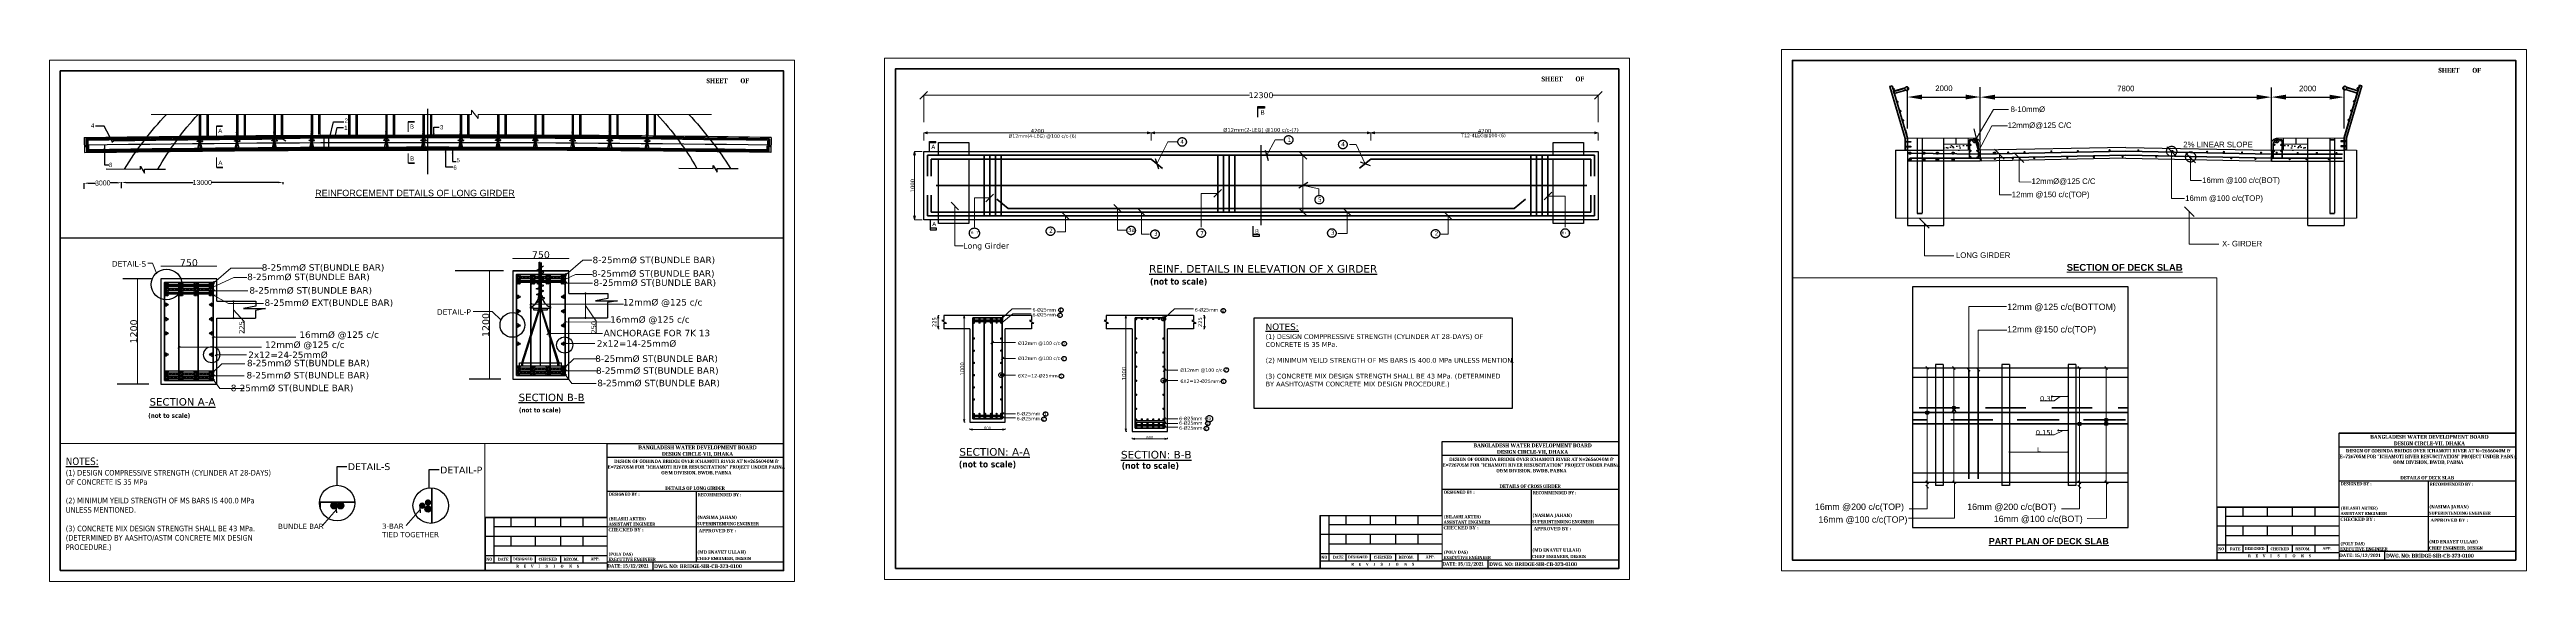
# Paper-space layout 'girder' of a CAD drawing. Header units: millimetres. Extents: x 1031 to 2403, y -370 to -76.
# The model-space entities are those that its viewports show. They can reach past a viewport. Long polylines and large blocks are cut down to what shows.
import ezdxf

# ---------------------------------------------------------------- set-up
doc = ezdxf.new("R2010")
doc.units = ezdxf.units.MM
doc.header["$LTSCALE"] = 25
doc.header["$MEASUREMENT"] = 0
doc.header["$PDMODE"] = 3
for name, pattern in [('ACAD_ISO03W100', [30, 12, -18]), ('CENTER', [2, 1.25, -0.25, 0.25, -0.25]), ('CENTERX2', [4, 2.5, -0.5, 0.5, -0.5]), ('DASHED2', [0.375, 0.25, -0.125]), ('HIDDEN', [0.375, 0.25, -0.125])]:
    doc.linetypes.add(name, pattern=pattern)
doc.layers.get('0').update_dxf_attribs({"lineweight": 13})
doc.layers.get('Defpoints').update_dxf_attribs({"color": 230, "lineweight": 9})
for name, color, linetype, lineweight in [('0 @ 1', 7, 'Continuous', 13), ('COLUMN', 1, 'Continuous', 25), ('DIM', 8, 'Continuous', 13), ('GR LEVEL', 10, 'Continuous', 20), ('HAJ', 191, 'Continuous', 15), ('line', 191, 'Continuous', 18), ('Outline', 191, 'Continuous', 40), ('Rein', 1, 'Continuous', 30), ('SECTION', 7, 'Continuous', 30), ('Steel', 32, 'Continuous', 30), ('text', 7, 'Continuous', 18)]:
    doc.layers.add(name, color=color, linetype=linetype, lineweight=lineweight)
for name, color, linetype in [('ARCH', 4, 'Continuous'), ('CS_Drawing', 7, 'Continuous'), ('Girder _Hidden', 8, 'DASHED2'), ('Rainforcement', 10, 'Continuous'), ('SLOPEEARTH', 3, 'Continuous'), ('Suspender', 3, 'Continuous')]:
    doc.layers.add(name, color=color, linetype=linetype)
doc.styles.add('ARIAL', font='arial.ttf', dxfattribs={"height": 400})
doc.styles.get("Standard").update_dxf_attribs({"font": 'swissl.ttf'})
doc.styles.add('swis lt cn bt', font='verdana.ttf')
doc.dimstyles.new('dim-50', dxfattribs={"dimtxt": 200, "dimasz": 200, "dimexe": 20, "dimexo": 20, "dimgap": 0.09, "dimtad": 0, "dimdec": 0, "dimzin": 0, "dimdsep": 46, "dimtxsty": 'Standard', "dimcen": 0.09, "dimclrd": 5, "dimclrt": 5, "dimazin": 0, "dimtfac": 1, "dimtdec": 0, "dimtofl": 0, "dimtmove": 0, "dimatfit": 3, "dimfxl": 1, "dimtolj": 1, "dimtzin": 0, "dimarcsym": 0})
doc.dimstyles.new('meter', dxfattribs={"dimtxt": 150, "dimasz": 5, "dimexe": 3, "dimexo": 4, "dimgap": 1, "dimtad": 1, "dimdec": 0, "dimzin": 0, "dimdsep": 46, "dimtxsty": 'swis lt cn bt', "dimblk": 'OBLIQUE', "dimcen": 3, "dimdle": 3, "dimclrd": 8, "dimclre": 8, "dimclrt": 7, "dimadec": 0, "dimazin": 0, "dimtfac": 1, "dimtdec": 0, "dimtofl": 0, "dimtmove": 1, "dimatfit": 2, "dimldrblk": 'OBLIQUE', "dimfxl": 1, "dimtolj": 1, "dimtzin": 0, "dimlwd": 9, "dimlwe": 9, "dimarcsym": 0})
pattern_1 = [(45, (-677820.13, -851449.69), (-132.5825215, 132.5825215), [])]
pattern_2 = [(45, (-677820.13, -847149.51), (-132.5825215, 132.5825215), [])]
pattern_3 = [(45, (-677820.13, -849217.19), (-132.5825215, 132.5825215), [])]
pattern_4 = [(45, (-677820.13, -847569.85), (-132.5825215, 132.5825215), [])]

# ---------------------------------------------------------------- blocks, each defined once
blk = doc.blocks.new('VF')
at = {"layer": 'GR LEVEL', "color": 7, "lineweight": 20}
blk.add_line((482.7, -2.6), (531.1, -2.6), dxfattribs=at)
at = {"layer": 'line', "linetype": 'Continuous'}
for p, q in [((433.4, 2.6), (433.4, -26.8)), ((433.4, -2.6), (482.7, -2.6))]:
    blk.add_line(p, q, dxfattribs=at)
at = {"layer": 'SECTION', "color": 18, "linetype": 'ByBlock', "true_color": 0x000000}
for p, q in [((433.4, 35.8), (433.4, 43.5)), ((433.4, 43.5), (531.1, 43.5)), ((531.1, 35.8), (433.4, 35.8)), ((433.4, 2.6), (433.4, 35.8)), ((531.1, 17), (433.4, 17)), ((482.7, 17), (482.7, -22.1)), ((365.8, 2.6), (365.8, -26.8)), ((365.8, 2.6), (433.4, 2.6)), ((370.6, 2.6), (370.6, -22.7)), ((380.1, 2.6), (380.1, -2.6)), ((393.5, 2.6), (393.5, -2.6)), ((407.5, 2.6), (407.5, -2.6)), ((419.9, 2.6), (419.9, -2.6)), ((433.4, -8), (365.8, -8)), ((433.4, -2.6), (370.6, -2.6)), ((433.4, -13.3), (370.6, -13.3)), ((380.1, -8), (380.1, -13.3)), ((393.5, -8), (393.5, -13.3)), ((407.5, -8), (407.5, -13.3)), ((419.9, -8), (419.9, -13.3)), ((433.4, -18.6), (365.8, -18.6)), ((433.4, -22.7), (365.8, -22.7)), ((380.1, -18.6), (380.1, -22.7)), ((393.5, -18.6), (393.5, -22.7)), ((407.5, -18.6), (407.5, -22.7)), ((419.9, -18.6), (419.9, -22.7)), ((531.1, -22.1), (433.4, -22.1)), ((458.8, -26.8), (458.8, -22.1))]:
    blk.add_line(p, q, dxfattribs=at)
for s, insert, char_height, width, attachment_point in [('{\\fCambria|b1|i0|c0|p18;BANGLADESH WATER DEVELOPMENT BOARD\\PDESIGN CIRCLE-VII, DHAKA}', (483.4, 42.5), 2.149, 104.754, 2), ('\\A1;{\\fCambria|b1|i0|c0|p18;\\C256;DESIGN OF GOBINDA BRIDGE OVER ICHAMOTI RIVER AT \\A0;N=2656040M & E=726705M\\A1; FOR "ICHAMOTI RIVER RESUSCITATION" PROJECT UNDER PABNA O&M DIVISION, BWDB, PABNA}', (482.8, 34.7), 1.9, 98.189, 2), ('{\\fCambria|b1|i0|c0|p18;DESIGNED BY :}', (434.3, 16.4), 1.755, 23.828, 1), ('{\\fCambria|b1|i0|c0|p18; RECOMMENDED BY :}', (483, 16.1), 1.755, 42.866, 1), ('{\\fCambria|b1|i0|c0|p18;(\\C256;BILASHI AKTER\\C256;\\c0;)\\PASSISTANT ENGINEER   \\fTimes New Roman Baltic|b1|i0|c0|p18;                }', (434.2, 2.8), 1.755, 63.981, 1), ('{\\fCambria|b1|i0|c0|p18;               SUPERINTENDING ENGINEER}', (474.6, 0.1), 1.755, 62.735, 1), ('{\\fCambria|b1|i0|c0|p18;               \\H1.083x;(NASIMA JAHAN)}', (474.6, 3.7), 1.755, 48.305, 1), ('{\\fTimes New Roman Baltic|b1|i0|c0|p18;CHECKED BY :}', (434.1, -3.3), 1.755, 42.866, 1), ('{\\fTimes New Roman Baltic|b1|i0|c0|p18;               APPROVED BY :}', (474, -3.8), 1.755, 29.895, 1), ('{\\fCambria|b1|i0|c0|p18;NO}', (368.1, -19.7), 1.599, 1.011, 2), ('{\\fCambria|b1|i0|c0|p18;DATE}', (375.8, -19.7), 1.599, 8.407, 2), ('{\\fCambria|b1|i0|c0|p18;DESIGNED}', (386.6, -19.6), 1.599, 13.564, 2), ('{\\fCambria|b1|i0|c0|p18;R     E     V     I      S      I      O      N     S}', (400.4, -23.6), 1.599, 47.454, 2), ('{\\fCambria|b1|i0|c0|p18;CHECKED}', (400.6, -19.7), 1.599, 5.614, 2), ('{\\fCambria|b1|i0|c0|p18;RECOM.}', (413.4, -19.7), 1.599, 12.308, 2), ('{\\fCambria|b1|i0|c0|p18;APP.}', (426.7, -19.5), 1.599, 13.145, 2), ('{\\fCambria|b1|i0|c0|p18;DATE: 15/12/2021}', (433.5, -23.2), 1.931, 96.169, 1), ('{\\fCambria|b1|i0|c0|p18;(POLY DAS)\\PEXECUTIVE ENGINEER}', (434.1, -16.8), 1.755, 41.104, 1), ('{\\fCambria|b1|i0|c0|p18;DWG. NO: BRIDGE-SIR-CB-373-0100}', (459.4, -23.3), 2.106, 104.912, 1), ('{\\fCambria|b1|i0|c0|p18;               CHIEF ENGINEER, DESIGN}', (474.5, -19.2), 1.755, 47.468, 1), ('{\\fCambria|b1|i0|c0|p18;               \\H1.083x;(MD ENAYET ULLAH)}', (474.5, -15.6), 1.755, 48.305, 1)]:
    blk.add_mtext(s, dxfattribs=dict(at, insert=insert, char_height=char_height, width=width, attachment_point=attachment_point))
blk = doc.blocks.new('SEC')
at = {"layer": 'text', "color": 6, "linetype": 'ByBlock', "ltscale": 100}
blk.add_lwpolyline([(-799, 0), (0, 0)], dxfattribs=at)
blk.add_lwpolyline([(0, 0, 140, 140, 0), (0, -514, 0, 0, 0)], format="xyseb", dxfattribs=at)
blk = doc.blocks.new('_Dot')
at = {"color": 0, "lineweight": -2}
blk.add_line((-0.5, 0), (-1, 0), dxfattribs=at)
at = {"color": 0, "const_width": 0.5}
blk.add_lwpolyline([(-0.25, 0, 1), (0.25, 0, 1)], format="xyb", close=True, dxfattribs=at)
blk = doc.blocks.new('*D833')
at = {"color": 5, "linetype": 'DASHED2', "lineweight": 9, "ltscale": 100, "transparency": 16777216}
for p, q in [((2866949, -3256005), (2866921, -3256005)), ((2866949, -3271307), (2866921, -3271307))]:
    blk.add_line(p, q, dxfattribs=at)
at = {"color": 8, "lineweight": 9, "ltscale": 100, "transparency": 16777216}
blk.add_line((2866924, -3256055), (2866924, -3271257), dxfattribs=at)
at = {"layer": 'Defpoints', "color": 0, "lineweight": -2, "ltscale": 100, "transparency": 16777216}
for p in [(2873510, -3256005), (2866924, -3271307), (2873510, -3271307)]:
    blk.add_point(p, dxfattribs=at)
at = {"color": 8, "lineweight": 9, "ltscale": 100, "transparency": 16777216, "xscale": 50, "yscale": 50, "zscale": 50}
for p, rotation in [((2866924, -3256005), 90), ((2866924, -3271307), 270)]:
    blk.add_blockref('_Dot', p, dxfattribs=dict(at, rotation=rotation))
at = {"color": 7, "lineweight": -2, "ltscale": 100, "transparency": 16777216, "insert": (2866402, -3263656), "char_height": 100, "attachment_point": 5, "rotation": 90, "style": 'swis lt cn bt'}
blk.add_mtext('\\A1;{\\H10x;1200}', dxfattribs=at)
blk = doc.blocks.new('*D834')
at = {"color": 5, "linetype": 'DASHED2', "lineweight": 9, "ltscale": 100, "transparency": 16777216}
for p, q in [((2870315, -3254170), (2870315, -3254198)), ((2878482, -3254170), (2878482, -3254198))]:
    blk.add_line(p, q, dxfattribs=at)
at = {"color": 8, "lineweight": 9, "ltscale": 100, "transparency": 16777216}
blk.add_line((2870365, -3254195), (2878432, -3254195), dxfattribs=at)
at = {"layer": 'Defpoints', "color": 0, "lineweight": -2, "ltscale": 100, "transparency": 16777216}
for p in [(2870315, -3251895), (2878482, -3251895), (2878482, -3254195)]:
    blk.add_point(p, dxfattribs=at)
at = {"color": 8, "lineweight": 9, "ltscale": 100, "transparency": 16777216, "xscale": 50, "yscale": 50, "zscale": 50, "rotation": 180}
blk.add_blockref('_Dot', (2870315, -3254195), dxfattribs=at)
at = {"color": 8, "lineweight": 9, "ltscale": 100, "transparency": 16777216, "xscale": 50, "yscale": 50, "zscale": 50}
blk.add_blockref('_Dot', (2878482, -3254195), dxfattribs=at)
at = {"color": 7, "lineweight": -2, "ltscale": 100, "transparency": 16777216, "insert": (2874399, -3253674), "char_height": 100, "attachment_point": 5, "style": 'swis lt cn bt'}
blk.add_mtext('\\A1;{\\H10x;750}', dxfattribs=at)
blk = doc.blocks.new('*D835')
at = {"color": 5, "linetype": 'DASHED2', "lineweight": 9, "ltscale": 100, "transparency": 16777216}
for p, q in [((2880856, -3259272), (2880884, -3259272)), ((2880856, -3261722), (2880884, -3261722))]:
    blk.add_line(p, q, dxfattribs=at)
at = {"color": 8, "lineweight": 9, "ltscale": 100, "transparency": 16777216}
for p, q in [((2880881, -3259572), (2880881, -3261422)), ((2880881, -3260497), (2882444, -3262224)), ((2882444, -3262224), (2882444, -3263919))]:
    blk.add_line(p, q, dxfattribs=at)
at = {"layer": 'Defpoints', "color": 0, "lineweight": -2, "ltscale": 100, "transparency": 16777216}
for p in [(2878482, -3259272), (2878482, -3261722), (2880881, -3261722)]:
    blk.add_point(p, dxfattribs=at)
at = {"color": 8, "lineweight": 9, "ltscale": 100, "transparency": 16777216, "xscale": 300, "yscale": 300, "zscale": 300}
for p, rotation in [((2880881, -3259272), 90), ((2880881, -3261722), 270)]:
    blk.add_blockref('_Dot', p, dxfattribs=dict(at, rotation=rotation))
at = {"color": 7, "lineweight": -2, "ltscale": 100, "transparency": 16777216, "insert": (2882079, -3263072), "char_height": 200, "attachment_point": 5, "rotation": 90, "style": 'swis lt cn bt'}
blk.add_mtext('\\A1;{\\H3.5x;225}', dxfattribs=at)
blk = doc.blocks.new('*D830')
at = {"color": 5, "linetype": 'DASHED2', "lineweight": 9, "ltscale": 100, "transparency": 16777216}
for p, q in [((2931976, -3258124), (2932004, -3258124)), ((2931976, -3261684), (2932004, -3261684))]:
    blk.add_line(p, q, dxfattribs=at)
at = {"color": 8, "lineweight": 9, "ltscale": 100, "transparency": 16777216}
for p, q in [((2932001, -3258424), (2932001, -3261384)), ((2932001, -3259904), (2933565, -3262186)), ((2933565, -3262186), (2933565, -3263886))]:
    blk.add_line(p, q, dxfattribs=at)
at = {"layer": 'Defpoints', "color": 0, "lineweight": -2, "ltscale": 100, "transparency": 16777216}
for p in [(2929603, -3258124), (2929603, -3261684), (2932001, -3261684)]:
    blk.add_point(p, dxfattribs=at)
at = {"color": 8, "lineweight": 9, "ltscale": 100, "transparency": 16777216, "xscale": 300, "yscale": 300, "zscale": 300}
for p, rotation in [((2932001, -3258124), 90), ((2932001, -3261684), 270)]:
    blk.add_blockref('_Dot', p, dxfattribs=dict(at, rotation=rotation))
at = {"color": 7, "lineweight": -2, "ltscale": 100, "transparency": 16777216, "insert": (2933200, -3263036), "char_height": 200, "attachment_point": 5, "rotation": 90, "style": 'swis lt cn bt'}
blk.add_mtext('\\A1;{\\H3.5x;250}', dxfattribs=at)
blk = doc.blocks.new('*D831')
at = {"color": 5, "linetype": 'DASHED2', "lineweight": 9, "ltscale": 100, "transparency": 16777216}
for p, q in [((2918070, -3254857), (2918042, -3254857)), ((2918070, -3270580), (2918042, -3270580))]:
    blk.add_line(p, q, dxfattribs=at)
at = {"color": 8, "lineweight": 9, "ltscale": 100, "transparency": 16777216}
blk.add_line((2918045, -3254907), (2918045, -3270530), dxfattribs=at)
at = {"layer": 'Defpoints', "color": 0, "lineweight": -2, "ltscale": 100, "transparency": 16777216}
for p in [(2924630, -3254857), (2918045, -3270580), (2924630, -3270580)]:
    blk.add_point(p, dxfattribs=at)
at = {"color": 8, "lineweight": 9, "ltscale": 100, "transparency": 16777216, "xscale": 50, "yscale": 50, "zscale": 50}
for p, rotation in [((2918045, -3254857), 90), ((2918045, -3270580), 270)]:
    blk.add_blockref('_Dot', p, dxfattribs=dict(at, rotation=rotation))
at = {"color": 7, "lineweight": -2, "ltscale": 100, "transparency": 16777216, "insert": (2917523, -3262718), "char_height": 100, "attachment_point": 5, "rotation": 90, "style": 'swis lt cn bt'}
blk.add_mtext('\\A1;{\\H10x;1200}', dxfattribs=at)
blk = doc.blocks.new('*D832')
at = {"color": 5, "linetype": 'DASHED2', "lineweight": 9, "ltscale": 100, "transparency": 16777216}
for p, q in [((2921436, -3253023), (2921436, -3253051)), ((2929603, -3253023), (2929603, -3253051))]:
    blk.add_line(p, q, dxfattribs=at)
at = {"color": 8, "lineweight": 9, "ltscale": 100, "transparency": 16777216}
blk.add_line((2921486, -3253048), (2929553, -3253048), dxfattribs=at)
at = {"layer": 'Defpoints', "color": 0, "lineweight": -2, "ltscale": 100, "transparency": 16777216}
for p in [(2921436, -3250748), (2929603, -3250748), (2929603, -3253048)]:
    blk.add_point(p, dxfattribs=at)
at = {"color": 8, "lineweight": 9, "ltscale": 100, "transparency": 16777216, "xscale": 50, "yscale": 50, "zscale": 50, "rotation": 180}
blk.add_blockref('_Dot', (2921436, -3253048), dxfattribs=at)
at = {"color": 8, "lineweight": 9, "ltscale": 100, "transparency": 16777216, "xscale": 50, "yscale": 50, "zscale": 50}
blk.add_blockref('_Dot', (2929603, -3253048), dxfattribs=at)
at = {"color": 7, "lineweight": -2, "ltscale": 100, "transparency": 16777216, "insert": (2925519, -3252526), "char_height": 100, "attachment_point": 5, "style": 'swis lt cn bt'}
blk.add_mtext('\\A1;{\\H10x;750}', dxfattribs=at)
blk = doc.blocks.new('*D836')
at = {"layer": 'Defpoints', "color": 0, "linetype": 'ByBlock', "lineweight": -2, "ltscale": 100, "transparency": 16777216}
for p in [(2894260, -3233703), (2891267, -3234212), (2894267, -3234169)]:
    blk.add_point(p, dxfattribs=at)
at = {"layer": 'DIM', "color": 0, "linetype": 'ByBlock', "lineweight": -2, "ltscale": 100, "transparency": 16777216}
for p, q in [((2891266, -3234192), (2891260, -3233726)), ((2894266, -3234149), (2894260, -3233683))]:
    blk.add_line(p, q, dxfattribs=at)
at = {"layer": 'DIM', "color": 5, "linetype": 'ByBlock', "lineweight": -2, "ltscale": 100, "transparency": 16777216}
for p, q in [((2891600, -3233741), (2892164, -3233733)), ((2893920, -3233707), (2893356, -3233715))]:
    blk.add_line(p, q, dxfattribs=at)
for points in [[(2891599, -3233684), (2891601, -3233797), (2891260, -3233746)], [(2893919, -3233651), (2893921, -3233764), (2894260, -3233703)]]:
    blk.add_solid(points, dxfattribs=at)
at = {"layer": 'DIM', "color": 5, "linetype": 'ByBlock', "ltscale": 100, "transparency": 16777216, "insert": (2892760, -3233724), "char_height": 400, "attachment_point": 5, "rotation": 0.8211, "style": 'ARIAL'}
blk.add_mtext('\\A1;3000', dxfattribs=at)
blk = doc.blocks.new('*D837')
at = {"layer": 'Defpoints', "color": 0, "linetype": 'ByBlock', "lineweight": -2, "ltscale": 100, "transparency": 16777216}
for p in [(2907267, -3233682), (2907267, -3233834), (2894267, -3234043)]:
    blk.add_point(p, dxfattribs=at)
at = {"layer": 'DIM', "color": 0, "linetype": 'ByBlock', "lineweight": -2, "ltscale": 100, "transparency": 16777216}
for p, q in [((2894267, -3234023), (2894267, -3233662)), ((2907267, -3233814), (2907267, -3233662))]:
    blk.add_line(p, q, dxfattribs=at)
at = {"layer": 'DIM', "color": 5, "linetype": 'ByBlock', "lineweight": -2, "ltscale": 100, "transparency": 16777216}
for p, q in [((2894607, -3233682), (2900033, -3233682)), ((2906927, -3233682), (2901500, -3233682))]:
    blk.add_line(p, q, dxfattribs=at)
for points in [[(2894607, -3233626), (2894607, -3233739), (2894267, -3233682)], [(2906927, -3233626), (2906927, -3233739), (2907267, -3233682)]]:
    blk.add_solid(points, dxfattribs=at)
at = {"layer": 'DIM', "color": 5, "linetype": 'ByBlock', "ltscale": 100, "transparency": 16777216, "insert": (2900767, -3233682), "char_height": 400, "attachment_point": 5, "style": 'ARIAL'}
blk.add_mtext('\\A1;13000', dxfattribs=at)
blk = doc.blocks.new('_Oblique')
at = {"color": 0, "linetype": 'ByBlock', "lineweight": -2}
blk.add_line((-0.5, -0.5), (0.5, 0.5), dxfattribs=at)
blk = doc.blocks.new('R_275')
at = {"layer": 'Outline'}
for p, q in [((6871, 1142), (7118, 1142)), ((6871, 1092), (6871, 1142)), ((6871, 1136), (7114, 1136)), ((7118, 1092), (6871, 1092))]:
    blk.add_line(p, q, dxfattribs=at)
blk.add_circle((7146, 1117), 37.5, dxfattribs=at)
blk = doc.blocks.new('*D838')
at = {"layer": 'Defpoints', "color": 0, "lineweight": -2, "ltscale": 150, "transparency": 16777216}
for p in [(3342378, -3298590), (3340878, -3299437), (3342378, -3299537)]:
    blk.add_point(p, dxfattribs=at)
at = {"layer": 'DIM', "color": 0, "lineweight": -2, "ltscale": 150, "transparency": 16777216}
for p, q in [((3340878, -3299237), (3340878, -3298390)), ((3342378, -3299337), (3342378, -3298390))]:
    blk.add_line(p, q, dxfattribs=at)
at = {"layer": 'DIM', "color": 5, "lineweight": -2, "ltscale": 150, "transparency": 16777216}
blk.add_line((3341178, -3298590), (3342078, -3298590), dxfattribs=at)
for points in [[(3341178, -3298540), (3341178, -3298640), (3340878, -3298590)], [(3342078, -3298540), (3342078, -3298640), (3342378, -3298590)]]:
    blk.add_solid(points, dxfattribs=at)
at = {"layer": 'DIM', "color": 2, "ltscale": 150, "transparency": 16777216, "insert": (3341628, -3298411), "char_height": 400, "attachment_point": 5, "style": 'ARIAL'}
blk.add_mtext('\\A1;{\\H0.2865x;2000}', dxfattribs=at)
blk = doc.blocks.new('*D839')
at = {"layer": 'Defpoints', "color": 0, "lineweight": -2, "ltscale": 150, "transparency": 16777216}
for p in [(3348378, -3298593), (3342378, -3299687), (3348378, -3299687)]:
    blk.add_point(p, dxfattribs=at)
at = {"layer": 'DIM', "color": 0, "lineweight": -2, "ltscale": 150, "transparency": 16777216}
for p, q in [((3342378, -3299487), (3342378, -3298393)), ((3348378, -3299487), (3348378, -3298393))]:
    blk.add_line(p, q, dxfattribs=at)
at = {"layer": 'DIM', "color": 5, "lineweight": -2, "ltscale": 150, "transparency": 16777216}
blk.add_line((3342678, -3298593), (3348078, -3298593), dxfattribs=at)
for points in [[(3342678, -3298543), (3342678, -3298643), (3342378, -3298593)], [(3348078, -3298543), (3348078, -3298643), (3348378, -3298593)]]:
    blk.add_solid(points, dxfattribs=at)
at = {"layer": 'DIM', "color": 2, "ltscale": 150, "transparency": 16777216, "insert": (3345378, -3298414), "char_height": 400, "attachment_point": 5, "style": 'ARIAL'}
blk.add_mtext('\\A1;{\\H0.2865x;7800}', dxfattribs=at)
blk = doc.blocks.new('*D840')
at = {"layer": 'Defpoints', "color": 0, "lineweight": -2, "ltscale": 150, "transparency": 16777216}
for p in [(3349878, -3298592), (3349878, -3299437), (3348378, -3299912)]:
    blk.add_point(p, dxfattribs=at)
at = {"layer": 'DIM', "color": 0, "lineweight": -2, "ltscale": 150, "transparency": 16777216}
for p, q in [((3348378, -3299712), (3348378, -3298392)), ((3349878, -3299237), (3349878, -3298392))]:
    blk.add_line(p, q, dxfattribs=at)
at = {"layer": 'DIM', "color": 5, "lineweight": -2, "ltscale": 150, "transparency": 16777216}
blk.add_line((3348678, -3298592), (3349578, -3298592), dxfattribs=at)
for points in [[(3348678, -3298542), (3348678, -3298642), (3348378, -3298592)], [(3349578, -3298542), (3349578, -3298642), (3349878, -3298592)]]:
    blk.add_solid(points, dxfattribs=at)
at = {"layer": 'DIM', "color": 2, "ltscale": 150, "transparency": 16777216, "insert": (3349128, -3298414), "char_height": 400, "attachment_point": 5, "style": 'ARIAL'}
blk.add_mtext('\\A1;{\\H0.2865x;2000}', dxfattribs=at)
blk = doc.blocks.new('*D842')
at = {"color": 8, "lineweight": 9, "ltscale": 100, "transparency": 16777216}
for p, q in [((3165829, -3334946), (3174424, -3334946)), ((3165832, -3335655), (3165832, -3334943)), ((3183635, -3334946), (3175040, -3334946)), ((3183632, -3335655), (3183632, -3334943))]:
    blk.add_line(p, q, dxfattribs=at)
at = {"layer": 'Defpoints', "color": 0, "lineweight": -2, "ltscale": 100, "transparency": 16777216}
for p in [(3183632, -3334946), (3165832, -3335659), (3183632, -3335659)]:
    blk.add_point(p, dxfattribs=at)
at = {"color": 8, "lineweight": 9, "ltscale": 100, "transparency": 16777216, "xscale": 200, "yscale": 200, "zscale": 200, "rotation": 180}
blk.add_blockref('_Oblique', (3165832, -3334946), dxfattribs=at)
at = {"color": 8, "lineweight": 9, "ltscale": 100, "transparency": 16777216, "xscale": 200, "yscale": 200, "zscale": 200}
blk.add_blockref('_Oblique', (3183632, -3334946), dxfattribs=at)
at = {"color": 7, "lineweight": -2, "ltscale": 100, "transparency": 16777216, "insert": (3174732, -3334946), "char_height": 150, "attachment_point": 5, "style": 'swis lt cn bt'}
blk.add_mtext('\\A1;12300', dxfattribs=at)
blk = doc.blocks.new('_Open30')
at = {"layer": 'DIM', "color": 0, "lineweight": -2}
for p, q in [((-1, 0.27), (0, 0)), ((0, 0), (-1, -0.27)), ((0, 0), (-1, 0))]:
    blk.add_line(p, q, dxfattribs=at)
blk = doc.blocks.new('*D843')
at = {"layer": 'Defpoints', "color": 0, "lineweight": -2, "ltscale": 100, "transparency": 16777216}
for p in [(3177632, -3335939), (3177632, -3336629), (3183632, -3336629)]:
    blk.add_point(p, dxfattribs=at)
at = {"layer": 'Rainforcement', "color": 5, "linetype": 'DASHED2', "lineweight": 9, "ltscale": 100, "transparency": 16777216}
for p, q in [((3177632, -3336139), (3177632, -3335937)), ((3183632, -3336139), (3183632, -3335937))]:
    blk.add_line(p, q, dxfattribs=at)
at = {"layer": 'Rainforcement', "color": 8, "lineweight": 9, "ltscale": 100, "transparency": 16777216}
blk.add_line((3183532, -3335939), (3177732, -3335939), dxfattribs=at)
at = {"layer": 'Rainforcement', "color": 8, "lineweight": 9, "ltscale": 100, "transparency": 16777216, "xscale": 100, "yscale": 100, "zscale": 100, "rotation": 180}
blk.add_blockref('_Open30', (3177632, -3335939), dxfattribs=at)
at = {"layer": 'Rainforcement', "color": 8, "lineweight": 9, "ltscale": 100, "transparency": 16777216, "xscale": 100, "yscale": 100, "zscale": 100}
blk.add_blockref('_Open30', (3183632, -3335939), dxfattribs=at)
at = {"layer": 'Rainforcement', "color": 7, "lineweight": 60, "ltscale": 100, "transparency": 16777216, "insert": (3180632, -3335885), "char_height": 100, "attachment_point": 5, "style": 'swis lt cn bt'}
blk.add_mtext('\\A1;4200', dxfattribs=at)
blk = doc.blocks.new('*D844')
at = {"layer": 'Defpoints', "color": 0, "lineweight": -2, "ltscale": 100, "transparency": 16777216}
for p in [(3177632, -3335939), (3171832, -3336629), (3177632, -3336629)]:
    blk.add_point(p, dxfattribs=at)
at = {"layer": 'Rainforcement', "color": 5, "linetype": 'DASHED2', "lineweight": 9, "ltscale": 100, "transparency": 16777216}
for p, q in [((3171832, -3336139), (3171832, -3335937)), ((3177632, -3336139), (3177632, -3335937))]:
    blk.add_line(p, q, dxfattribs=at)
at = {"layer": 'Rainforcement', "color": 8, "lineweight": 9, "ltscale": 100, "transparency": 16777216}
blk.add_line((3171932, -3335939), (3177532, -3335939), dxfattribs=at)
at = {"layer": 'Rainforcement', "color": 8, "lineweight": 9, "ltscale": 100, "transparency": 16777216, "xscale": 100, "yscale": 100, "zscale": 100, "rotation": 180}
blk.add_blockref('_Open30', (3171832, -3335939), dxfattribs=at)
at = {"layer": 'Rainforcement', "color": 8, "lineweight": 9, "ltscale": 100, "transparency": 16777216, "xscale": 100, "yscale": 100, "zscale": 100}
blk.add_blockref('_Open30', (3177632, -3335939), dxfattribs=at)
at = {"layer": 'Rainforcement', "color": 7, "lineweight": 60, "ltscale": 100, "transparency": 16777216, "insert": (3174732, -3335870), "char_height": 100, "attachment_point": 5, "style": 'swis lt cn bt'}
blk.add_mtext('\\A1;%%C12mm(2-LEG) @100 c/c-(7)', dxfattribs=at)
blk = doc.blocks.new('*D845')
at = {"layer": 'CS_Drawing', "color": 5, "linetype": 'DASHED2', "lineweight": 9, "ltscale": 100, "transparency": 16777216}
for p, q in [((3165832, -3336137), (3165832, -3335935)), ((3171832, -3336137), (3171832, -3335935))]:
    blk.add_line(p, q, dxfattribs=at)
at = {"layer": 'CS_Drawing', "color": 8, "lineweight": 9, "ltscale": 100, "transparency": 16777216}
blk.add_line((3165932, -3335937), (3171732, -3335937), dxfattribs=at)
at = {"layer": 'Defpoints', "color": 0, "lineweight": -2, "ltscale": 100, "transparency": 16777216}
for p in [(3171832, -3335937), (3165832, -3336629), (3171832, -3336629)]:
    blk.add_point(p, dxfattribs=at)
at = {"layer": 'CS_Drawing', "color": 8, "lineweight": 9, "ltscale": 100, "transparency": 16777216, "xscale": 100, "yscale": 100, "zscale": 100, "rotation": 180}
blk.add_blockref('_Open30', (3165832, -3335937), dxfattribs=at)
at = {"layer": 'CS_Drawing', "color": 8, "lineweight": 9, "ltscale": 100, "transparency": 16777216, "xscale": 100, "yscale": 100, "zscale": 100}
blk.add_blockref('_Open30', (3171832, -3335937), dxfattribs=at)
at = {"layer": 'CS_Drawing', "color": 7, "lineweight": -2, "ltscale": 100, "transparency": 16777216, "insert": (3168832, -3335883), "char_height": 100, "attachment_point": 5, "style": 'swis lt cn bt'}
blk.add_mtext('\\A1;4200', dxfattribs=at)
blk = doc.blocks.new('*D854')
at = {"layer": 'CS_Drawing', "color": 5, "linetype": 'DASHED2', "lineweight": 9, "ltscale": 100, "transparency": 16777216}
for p, q in [((3165789, -3336429), (3165587, -3336429)), ((3165789, -3338229), (3165587, -3338229))]:
    blk.add_line(p, q, dxfattribs=at)
at = {"layer": 'CS_Drawing', "color": 8, "lineweight": 9, "ltscale": 100, "transparency": 16777216}
blk.add_line((3165589, -3336529), (3165589, -3338129), dxfattribs=at)
at = {"layer": 'Defpoints', "color": 0, "lineweight": -2, "ltscale": 100, "transparency": 16777216}
for p in [(3165832, -3336429), (3165589, -3338229), (3165832, -3338229)]:
    blk.add_point(p, dxfattribs=at)
at = {"layer": 'CS_Drawing', "color": 8, "lineweight": 9, "ltscale": 100, "transparency": 16777216, "xscale": 100, "yscale": 100, "zscale": 100}
for p, rotation in [((3165589, -3336429), 90), ((3165589, -3338229), 270)]:
    blk.add_blockref('_Open30', p, dxfattribs=dict(at, rotation=rotation))
at = {"layer": 'CS_Drawing', "color": 7, "lineweight": -2, "ltscale": 100, "transparency": 16777216, "insert": (3165536, -3337329), "char_height": 100, "attachment_point": 5, "rotation": 90, "style": 'swis lt cn bt'}
blk.add_mtext('\\A1;1000', dxfattribs=at)
blk = doc.blocks.new('*D855')
at = {"layer": 'CS_Drawing', "color": 5, "linetype": 'DASHED2', "lineweight": 9, "ltscale": 100, "transparency": 16777216}
for p, q in [((3166924, -3340757), (3166897, -3340757)), ((3166924, -3343568), (3166897, -3343568))]:
    blk.add_line(p, q, dxfattribs=at)
at = {"layer": 'CS_Drawing', "color": 8, "lineweight": 9, "ltscale": 100, "transparency": 16777216}
blk.add_line((3166899, -3340827), (3166899, -3343498), dxfattribs=at)
at = {"layer": 'Defpoints', "color": 0, "lineweight": -2, "ltscale": 100, "transparency": 16777216}
for p in [(3167076, -3340757), (3166899, -3343568), (3167047, -3343568)]:
    blk.add_point(p, dxfattribs=at)
at = {"layer": 'CS_Drawing', "color": 8, "lineweight": 9, "ltscale": 100, "transparency": 16777216, "xscale": 70, "yscale": 70, "zscale": 70}
for p, rotation in [((3166899, -3340757), 90), ((3166899, -3343568), 270)]:
    blk.add_blockref('_Open30', p, dxfattribs=dict(at, rotation=rotation))
at = {"layer": 'CS_Drawing', "color": 7, "lineweight": -2, "ltscale": 100, "transparency": 16777216, "insert": (3166846, -3342162), "char_height": 70, "attachment_point": 5, "rotation": 90, "style": 'swis lt cn bt'}
blk.add_mtext('\\A1;{\\H1.429x;1000}', dxfattribs=at)
blk = doc.blocks.new('*D856')
at = {"layer": 'CS_Drawing', "color": 5, "linetype": 'DASHED2', "lineweight": 9, "ltscale": 100, "transparency": 16777216}
for p, q in [((3166238, -3340755), (3166211, -3340755)), ((3166238, -3341107), (3166211, -3341107))]:
    blk.add_line(p, q, dxfattribs=at)
at = {"layer": 'CS_Drawing', "color": 8, "lineweight": 9, "ltscale": 100, "transparency": 16777216}
blk.add_line((3166213, -3340825), (3166213, -3341037), dxfattribs=at)
at = {"layer": 'Defpoints', "color": 0, "lineweight": -2, "ltscale": 100, "transparency": 16777216}
for p in [(3166359, -3340755), (3166213, -3341107), (3166359, -3341107)]:
    blk.add_point(p, dxfattribs=at)
at = {"layer": 'CS_Drawing', "color": 8, "lineweight": 9, "ltscale": 100, "transparency": 16777216, "xscale": 70, "yscale": 70, "zscale": 70}
for p, rotation in [((3166213, -3340755), 90), ((3166213, -3341107), 270)]:
    blk.add_blockref('_Open30', p, dxfattribs=dict(at, rotation=rotation))
at = {"layer": 'CS_Drawing', "color": 7, "lineweight": -2, "ltscale": 100, "transparency": 16777216, "insert": (3166114, -3340931), "char_height": 70, "attachment_point": 5, "rotation": 90, "style": 'swis lt cn bt'}
blk.add_mtext('\\A1;{\\H1.429x;225}', dxfattribs=at)
blk = doc.blocks.new('*D857')
at = {"layer": 'CS_Drawing', "color": 5, "linetype": 'DASHED2', "lineweight": 9, "ltscale": 100, "transparency": 16777216}
for p, q in [((3173213, -3340755), (3173240, -3340755)), ((3173213, -3341107), (3173240, -3341107))]:
    blk.add_line(p, q, dxfattribs=at)
at = {"layer": 'CS_Drawing', "color": 8, "lineweight": 9, "ltscale": 100, "transparency": 16777216}
blk.add_line((3173238, -3340825), (3173238, -3341037), dxfattribs=at)
at = {"layer": 'Defpoints', "color": 0, "lineweight": -2, "ltscale": 100, "transparency": 16777216}
for p in [(3172954, -3340755), (3172954, -3341107), (3173238, -3341107)]:
    blk.add_point(p, dxfattribs=at)
at = {"layer": 'CS_Drawing', "color": 8, "lineweight": 9, "ltscale": 100, "transparency": 16777216, "xscale": 70, "yscale": 70, "zscale": 70}
for p, rotation in [((3173238, -3340755), 90), ((3173238, -3341107), 270)]:
    blk.add_blockref('_Open30', p, dxfattribs=dict(at, rotation=rotation))
at = {"layer": 'CS_Drawing', "color": 7, "lineweight": -2, "ltscale": 100, "transparency": 16777216, "insert": (3173127, -3340931), "char_height": 70, "attachment_point": 5, "rotation": 90, "style": 'swis lt cn bt'}
blk.add_mtext('\\A1;{\\H1.429x;225}', dxfattribs=at)
blk = doc.blocks.new('*D858')
at = {"color": 5, "linetype": 'DASHED2', "lineweight": 9, "ltscale": 100, "transparency": 16777216}
for p, q in [((3171192, -3340755), (3171165, -3340755)), ((3171192, -3343815), (3171165, -3343815))]:
    blk.add_line(p, q, dxfattribs=at)
at = {"color": 8, "lineweight": 9, "ltscale": 100, "transparency": 16777216}
blk.add_line((3171167, -3340825), (3171167, -3343745), dxfattribs=at)
at = {"layer": 'Defpoints', "color": 0, "lineweight": -2, "ltscale": 100, "transparency": 16777216}
for p in [(3171329, -3340755), (3171167, -3343815), (3171329, -3343815)]:
    blk.add_point(p, dxfattribs=at)
at = {"color": 8, "lineweight": 9, "ltscale": 100, "transparency": 16777216, "xscale": 70, "yscale": 70, "zscale": 70}
for p, rotation in [((3171167, -3340755), 90), ((3171167, -3343815), 270)]:
    blk.add_blockref('_Open30', p, dxfattribs=dict(at, rotation=rotation))
at = {"color": 7, "lineweight": -2, "ltscale": 100, "transparency": 16777216, "insert": (3171114, -3342285), "char_height": 70, "attachment_point": 5, "rotation": 90, "style": 'swis lt cn bt'}
blk.add_mtext('\\A1;{\\H1.429x;1000}', dxfattribs=at)
blk = doc.blocks.new('*D890')
at = {"color": 5, "linetype": 'DASHED2', "lineweight": 9, "ltscale": 100, "transparency": 16777216}
for p, q in [((3171329, -3343982), (3171329, -3344009)), ((3172267, -3343982), (3172267, -3344009))]:
    blk.add_line(p, q, dxfattribs=at)
at = {"color": 8, "lineweight": 9, "ltscale": 100, "transparency": 16777216}
blk.add_line((3171399, -3344007), (3172197, -3344007), dxfattribs=at)
at = {"layer": 'Defpoints', "color": 0, "lineweight": -2, "ltscale": 100, "transparency": 16777216}
for p in [(3171329, -3343815), (3172267, -3343815), (3172267, -3344007)]:
    blk.add_point(p, dxfattribs=at)
at = {"color": 8, "lineweight": 9, "ltscale": 100, "transparency": 16777216, "xscale": 70, "yscale": 70, "zscale": 70, "rotation": 180}
blk.add_blockref('_Open30', (3171329, -3344007), dxfattribs=at)
at = {"color": 8, "lineweight": 9, "ltscale": 100, "transparency": 16777216, "xscale": 70, "yscale": 70, "zscale": 70}
blk.add_blockref('_Open30', (3172267, -3344007), dxfattribs=at)
at = {"color": 7, "lineweight": -2, "ltscale": 100, "transparency": 16777216, "insert": (3171798, -3343969), "char_height": 70, "attachment_point": 5, "style": 'swis lt cn bt'}
blk.add_mtext('\\A1;600', dxfattribs=at)
blk = doc.blocks.new('*D891')
at = {"color": 5, "linetype": 'DASHED2', "lineweight": 9, "ltscale": 100, "transparency": 16777216}
for p, q in [((3167047, -3343735), (3167047, -3343762)), ((3167984, -3343735), (3167984, -3343762))]:
    blk.add_line(p, q, dxfattribs=at)
at = {"color": 8, "lineweight": 9, "ltscale": 100, "transparency": 16777216}
blk.add_line((3167117, -3343760), (3167914, -3343760), dxfattribs=at)
at = {"layer": 'Defpoints', "color": 0, "lineweight": -2, "ltscale": 100, "transparency": 16777216}
for p in [(3167047, -3343568), (3167984, -3343568), (3167984, -3343760)]:
    blk.add_point(p, dxfattribs=at)
at = {"color": 8, "lineweight": 9, "ltscale": 100, "transparency": 16777216, "xscale": 70, "yscale": 70, "zscale": 70, "rotation": 180}
blk.add_blockref('_Open30', (3167047, -3343760), dxfattribs=at)
at = {"color": 8, "lineweight": 9, "ltscale": 100, "transparency": 16777216, "xscale": 70, "yscale": 70, "zscale": 70}
blk.add_blockref('_Open30', (3167984, -3343760), dxfattribs=at)
at = {"color": 7, "lineweight": -2, "ltscale": 100, "transparency": 16777216, "insert": (3167516, -3343722), "char_height": 70, "attachment_point": 5, "style": 'swis lt cn bt'}
blk.add_mtext('\\A1;600', dxfattribs=at)
blk = doc.blocks.new('*D892')
at = {"color": 5, "linetype": 'DASHED2', "lineweight": 9, "ltscale": 100, "transparency": 16777216}
for p, q in [((3385669, -3311082), (3385669, -3311054)), ((3391757, -3311082), (3391757, -3311054))]:
    blk.add_line(p, q, dxfattribs=at)
at = {"color": 8, "lineweight": 9, "ltscale": 100, "transparency": 16777216}
blk.add_line((3385869, -3311057), (3391557, -3311057), dxfattribs=at)
at = {"layer": 'Defpoints', "color": 0, "lineweight": -2, "ltscale": 100, "transparency": 16777216}
for p in [(3391757, -3311057), (3385669, -3312213), (3391757, -3312213)]:
    blk.add_point(p, dxfattribs=at)
at = {"color": 8, "lineweight": 9, "ltscale": 100, "transparency": 16777216, "xscale": 200, "yscale": 200, "zscale": 200, "rotation": 180}
blk.add_blockref('_Dot', (3385669, -3311057), dxfattribs=at)
at = {"color": 8, "lineweight": 9, "ltscale": 100, "transparency": 16777216, "xscale": 200, "yscale": 200, "zscale": 200}
blk.add_blockref('_Dot', (3391757, -3311057), dxfattribs=at)
at = {"color": 7, "lineweight": -2, "ltscale": 100, "transparency": 16777216, "insert": (3388713, -3310806), "char_height": 200, "attachment_point": 5, "style": 'swis lt cn bt'}
blk.add_mtext('\\A1;{\\H2.5x;L}', dxfattribs=at)
blk = doc.blocks.new('*D893')
at = {"color": 8, "lineweight": 9, "ltscale": 100, "transparency": 16777216}
for p, q in [((3391244, -3308819), (3390305, -3309289)), ((3390930, -3308819), (3391557, -3308819)), ((3390305, -3309289), (3388404, -3309289))]:
    blk.add_line(p, q, dxfattribs=at)
at = {"color": 5, "linetype": 'DASHED2', "lineweight": 9, "ltscale": 100, "transparency": 16777216}
for p, q in [((3390730, -3308844), (3390730, -3308816)), ((3391757, -3308844), (3391757, -3308816))]:
    blk.add_line(p, q, dxfattribs=at)
at = {"layer": 'Defpoints', "color": 0, "lineweight": -2, "ltscale": 100, "transparency": 16777216}
for p in [(3391757, -3308819), (3390730, -3309976), (3391757, -3309976)]:
    blk.add_point(p, dxfattribs=at)
at = {"color": 8, "lineweight": 9, "ltscale": 100, "transparency": 16777216, "xscale": 200, "yscale": 200, "zscale": 200, "rotation": 180}
blk.add_blockref('_Dot', (3390730, -3308819), dxfattribs=at)
at = {"color": 8, "lineweight": 9, "ltscale": 100, "transparency": 16777216, "xscale": 200, "yscale": 200, "zscale": 200}
blk.add_blockref('_Dot', (3391757, -3308819), dxfattribs=at)
at = {"color": 7, "lineweight": -2, "ltscale": 100, "transparency": 16777216, "insert": (3389355, -3309028), "char_height": 200, "attachment_point": 5, "style": 'swis lt cn bt'}
blk.add_mtext('\\A1;{\\H2.5x;0.15L}', dxfattribs=at)
blk = doc.blocks.new('*D894')
at = {"color": 5, "linetype": 'DASHED2', "lineweight": 9, "ltscale": 100, "transparency": 16777216}
for p, q in [((3390075, -3305319), (3390075, -3305291)), ((3391752, -3305319), (3391752, -3305291))]:
    blk.add_line(p, q, dxfattribs=at)
at = {"color": 8, "lineweight": 9, "ltscale": 100, "transparency": 16777216}
for p, q in [((3390275, -3305294), (3391552, -3305294)), ((3390913, -3305294), (3390300, -3305763)), ((3390300, -3305763), (3388836, -3305763))]:
    blk.add_line(p, q, dxfattribs=at)
at = {"layer": 'Defpoints', "color": 0, "lineweight": -2, "ltscale": 100, "transparency": 16777216}
for p in [(3391752, -3305294), (3390075, -3306499), (3391752, -3306450)]:
    blk.add_point(p, dxfattribs=at)
at = {"color": 8, "lineweight": 9, "ltscale": 100, "transparency": 16777216, "xscale": 200, "yscale": 200, "zscale": 200, "rotation": 180}
blk.add_blockref('_Dot', (3390075, -3305294), dxfattribs=at)
at = {"color": 8, "lineweight": 9, "ltscale": 100, "transparency": 16777216, "xscale": 200, "yscale": 200, "zscale": 200}
blk.add_blockref('_Dot', (3391752, -3305294), dxfattribs=at)
at = {"color": 7, "lineweight": -2, "ltscale": 100, "transparency": 16777216, "insert": (3389568, -3305502), "char_height": 200, "attachment_point": 5, "style": 'swis lt cn bt'}
blk.add_mtext('\\A1;{\\H2.5x;0.3L}', dxfattribs=at)

msp = doc.modelspace()

# ---------------------------------------------------------------- hatches: boundary and pattern name
at = {"lineweight": -2, "ltscale": 100}
h = msp.add_hatch(dxfattribs=at)
h.set_pattern_fill('ANSI31', color=2, scale=1500, style=0)
h.set_pattern_definition(pattern_1)
edge = h.paths.add_edge_path()
edge.add_arc((2922109.59024, -3255539.35789), 136.125, 0, 360)
h = msp.add_hatch(dxfattribs=at)
h.set_pattern_fill('ANSI31', color=2, scale=1500, style=0)
h.set_pattern_definition(pattern_1)
edge = h.paths.add_edge_path()
edge.add_arc((2922381.8929, -3255539.35789), 136.125, 0, 360)
h = msp.add_hatch(dxfattribs=at)
h.set_pattern_fill('ANSI31', color=2, scale=1500, style=0)
h.set_pattern_definition(pattern_1)
edge = h.paths.add_edge_path()
edge.add_arc((2924238.29434, -3255539.35789), 136.125, 0, 360)
h = msp.add_hatch(dxfattribs=at)
h.set_pattern_fill('ANSI31', color=2, scale=1500, style=0)
h.set_pattern_definition(pattern_1)
edge = h.paths.add_edge_path()
edge.add_arc((2924510.59701, -3255539.35789), 136.125, 0, 360)
h = msp.add_hatch(dxfattribs=at)
h.set_pattern_fill('ANSI31', color=2, scale=1500, style=0)
h.set_pattern_definition(pattern_1)
edge = h.paths.add_edge_path()
edge.add_arc((2926436.56739, -3255539.35789), 136.125, 0, 360)
h = msp.add_hatch(dxfattribs=at)
h.set_pattern_fill('ANSI31', color=2, scale=1500, style=0)
h.set_pattern_definition(pattern_1)
edge = h.paths.add_edge_path()
edge.add_arc((2926708.87005, -3255539.35789), 136.125, 0, 360)
h = msp.add_hatch(dxfattribs=at)
h.set_pattern_fill('ANSI31', color=2, scale=1500, style=0)
h.set_pattern_definition(pattern_1)
edge = h.paths.add_edge_path()
edge.add_arc((2928638.88105, -3255539.35789), 136.125, 0, 360)
h = msp.add_hatch(dxfattribs=at)
h.set_pattern_fill('ANSI31', color=2, scale=1500, style=0)
h.set_pattern_definition(pattern_1)
edge = h.paths.add_edge_path()
edge.add_arc((2928911.18371, -3255539.35789), 136.125, 0, 360)
h = msp.add_hatch(dxfattribs=at)
h.set_pattern_fill('ANSI31', color=2, scale=1500, style=0)
h.set_pattern_definition(pattern_1)
h.paths.add_polyline_path([(2929058.59723, -3255956.58069), (2929058.59723, -3255684.33069), (2928820.74926, -3255684.33069, -0.0807744104), (2928733.35612, -3255684.33069), (2928276.14393, -3255684.33069, -0.0807744104), (2928188.7508, -3255684.33069), (2926816.95302, -3255684.33069, -0.0807744104), (2926729.55988, -3255684.33069), (2926272.3477, -3255684.33069, -0.0807744104), (2926184.95456, -3255684.33069), (2924929.63205, -3255684.33069, -0.0807744104), (2924842.23891, -3255684.33069), (2924385.02673, -3255684.33069, -0.0807744104), (2924297.63359, -3255684.33069), (2922842.38822, -3255684.33069, -0.0807744104), (2922754.99509, -3255684.33069), (2922297.7829, -3255684.33069, -0.0807744104), (2922210.38976, -3255684.33069), (2921980.09723, -3255684.33069), (2921980.09723, -3255956.58069)])
h = msp.add_hatch(dxfattribs=at)
h.set_pattern_fill('ANSI31', color=2, scale=1500, style=0)
h.set_pattern_definition(pattern_1)
edge = h.paths.add_edge_path()
edge.add_arc((2922109.59024, -3256094.09994), 136.125, 0, 360)
h = msp.add_hatch(dxfattribs=at)
h.set_pattern_fill('ANSI31', color=2, scale=1500, style=0)
h.set_pattern_definition(pattern_1)
edge = h.paths.add_edge_path()
edge.add_arc((2922381.8929, -3256094.09994), 136.125, 0, 360)
h = msp.add_hatch(dxfattribs=at)
h.set_pattern_fill('ANSI31', color=2, scale=1500, style=0)
h.set_pattern_definition(pattern_1)
edge = h.paths.add_edge_path()
edge.add_arc((2924238.29434, -3256094.09994), 136.125, 0, 360)
h = msp.add_hatch(dxfattribs=at)
h.set_pattern_fill('ANSI31', color=2, scale=1500, style=0)
h.set_pattern_definition(pattern_1)
edge = h.paths.add_edge_path()
edge.add_arc((2924510.59701, -3256094.09994), 136.125, 0, 360)
h = msp.add_hatch(dxfattribs=at)
h.set_pattern_fill('ANSI31', color=2, scale=1500, style=0)
h.set_pattern_definition(pattern_1)
edge = h.paths.add_edge_path()
edge.add_arc((2926436.56739, -3256094.09994), 136.125, 0, 360)
h = msp.add_hatch(dxfattribs=at)
h.set_pattern_fill('ANSI31', color=2, scale=1500, style=0)
h.set_pattern_definition(pattern_1)
edge = h.paths.add_edge_path()
edge.add_arc((2926708.87005, -3256094.09994), 136.125, 0, 360)
h = msp.add_hatch(dxfattribs=at)
h.set_pattern_fill('ANSI31', color=2, scale=1500, style=0)
h.set_pattern_definition(pattern_1)
edge = h.paths.add_edge_path()
edge.add_arc((2928638.88105, -3256094.09994), 136.125, 0, 360)
h = msp.add_hatch(dxfattribs=at)
h.set_pattern_fill('ANSI31', color=2, scale=1500, style=0)
h.set_pattern_definition(pattern_1)
edge = h.paths.add_edge_path()
edge.add_arc((2928911.18371, -3256094.09994), 136.125, 0, 360)
h = msp.add_hatch(dxfattribs=at)
h.set_pattern_fill('ANSI31', color=2, scale=1500, style=0)
h.set_pattern_definition(pattern_1)
h.paths.add_polyline_path([(2929058.59723, -3256509.59238), (2929058.59723, -3256237.34238), (2928820.74926, -3256237.34238, -0.0807744104), (2928733.35612, -3256237.34238), (2928276.14393, -3256237.34238, -0.0807744104), (2928188.7508, -3256237.34238), (2926816.95302, -3256237.34238, -0.0807744104), (2926729.55988, -3256237.34238), (2926272.3477, -3256237.34238, -0.0807744104), (2926184.95456, -3256237.34238), (2924929.63205, -3256237.34238, -0.0807744104), (2924842.23891, -3256237.34238), (2924385.02673, -3256237.34238, -0.0807744104), (2924297.63359, -3256237.34238), (2922842.38822, -3256237.34238, -0.0807744104), (2922754.99509, -3256237.34238), (2922297.7829, -3256237.34238, -0.0807744104), (2922210.38976, -3256237.34238), (2921980.09723, -3256237.34238), (2921980.09723, -3256509.59238)])
h = msp.add_hatch(dxfattribs=at)
h.set_pattern_fill('ANSI31', color=2, scale=1500, style=0)
h.set_pattern_definition(pattern_1)
h.paths.add_polyline_path([(2929058.59723, -3256509.59238), (2929058.59723, -3256237.34238), (2928820.74926, -3256237.34238, -0.0807744104), (2928733.35612, -3256237.34238), (2928276.14393, -3256237.34238, -0.0807744104), (2928188.7508, -3256237.34238), (2926816.95302, -3256237.34238, -0.0807744104), (2926729.55988, -3256237.34238), (2926272.3477, -3256237.34238, -0.0807744104), (2926184.95456, -3256237.34238), (2924929.63205, -3256237.34238, -0.0807744104), (2924842.23891, -3256237.34238), (2924385.02673, -3256237.34238, -0.0807744104), (2924297.63359, -3256237.34238), (2922842.38822, -3256237.34238, -0.0807744104), (2922754.99509, -3256237.34238), (2922297.7829, -3256237.34238, -0.0807744104), (2922210.38976, -3256237.34238), (2921980.09723, -3256237.34238), (2921980.09723, -3256509.59238)])
h = msp.add_hatch(dxfattribs=at)
h.set_pattern_fill('ANSI31', color=2, scale=1500, style=0)
h.set_pattern_definition(pattern_1)
edge = h.paths.add_edge_path()
edge.add_arc((2870988.81105, -3256686.69733), 136.125, 0, 360)
h = msp.add_hatch(dxfattribs=at)
h.set_pattern_fill('ANSI31', color=2, scale=1500, style=0)
h.set_pattern_definition(pattern_1)
h.paths.add_polyline_path([(2877937.81804, -3257103.92014), (2877937.81804, -3256831.67014), (2877699.97007, -3256831.67014, -0.0807744104), (2877612.57693, -3256831.67014), (2877155.36474, -3256831.67014, -0.0807744104), (2877067.97161, -3256831.67014), (2875696.17383, -3256831.67014, -0.0807744104), (2875608.78069, -3256831.67014), (2875151.5685, -3256831.67014, -0.0807744104), (2875064.17537, -3256831.67014), (2873808.85286, -3256831.67014, -0.0807744104), (2873721.45972, -3256831.67014), (2873264.24753, -3256831.67014, -0.0807744104), (2873176.8544, -3256831.67014), (2871721.60903, -3256831.67014, -0.0807744104), (2871634.21589, -3256831.67014), (2871177.00371, -3256831.67014, -0.0807744104), (2871089.61057, -3256831.67014), (2870859.31804, -3256831.67014), (2870859.31804, -3257103.92014)])
h = msp.add_hatch(dxfattribs=at)
h.set_pattern_fill('ANSI31', color=2, scale=1500, style=0)
h.set_pattern_definition(pattern_1)
edge = h.paths.add_edge_path()
edge.add_arc((2871261.11371, -3256686.69733), 136.125, 0, 360)
h = msp.add_hatch(dxfattribs=at)
h.set_pattern_fill('ANSI31', color=2, scale=1500, style=0)
h.set_pattern_definition(pattern_1)
edge = h.paths.add_edge_path()
edge.add_arc((2873117.51515, -3256686.69733), 136.125, 0, 360)
h = msp.add_hatch(dxfattribs=at)
h.set_pattern_fill('ANSI31', color=2, scale=1500, style=0)
h.set_pattern_definition(pattern_1)
edge = h.paths.add_edge_path()
edge.add_arc((2873389.81781, -3256686.69733), 136.125, 0, 360)
h = msp.add_hatch(dxfattribs=at)
h.set_pattern_fill('ANSI31', color=2, scale=1500, style=0)
h.set_pattern_definition(pattern_1)
edge = h.paths.add_edge_path()
edge.add_arc((2875315.78819, -3256686.69733), 136.125, 0, 360)
h = msp.add_hatch(dxfattribs=at)
h.set_pattern_fill('ANSI31', color=2, scale=1500, style=0)
h.set_pattern_definition(pattern_1)
edge = h.paths.add_edge_path()
edge.add_arc((2875588.09086, -3256686.69733), 136.125, 0, 360)
h = msp.add_hatch(dxfattribs=at)
h.set_pattern_fill('ANSI31', color=2, scale=1500, style=0)
h.set_pattern_definition(pattern_1)
edge = h.paths.add_edge_path()
edge.add_arc((2877518.10186, -3256686.69733), 136.125, 0, 360)
h = msp.add_hatch(dxfattribs=at)
h.set_pattern_fill('ANSI31', color=2, scale=1500, style=0)
h.set_pattern_definition(pattern_1)
edge = h.paths.add_edge_path()
edge.add_arc((2877790.40452, -3256686.69733), 136.125, 0, 360)
h = msp.add_hatch(dxfattribs=at)
h.set_pattern_fill('ANSI31', color=2, scale=1500, style=0)
h.set_pattern_definition(pattern_1)
edge = h.paths.add_edge_path()
edge.add_arc((2922109.59024, -3256657.61854), 136.125, 0, 360)
h = msp.add_hatch(dxfattribs=at)
h.set_pattern_fill('ANSI31', color=2, scale=1500, style=0)
h.set_pattern_definition(pattern_1)
edge = h.paths.add_edge_path()
edge.add_arc((2922109.59024, -3256657.61854), 136.125, 0, 360)
h = msp.add_hatch(dxfattribs=at)
h.set_pattern_fill('ANSI31', color=2, scale=1500, style=0)
h.set_pattern_definition(pattern_1)
edge = h.paths.add_edge_path()
edge.add_arc((2922381.8929, -3256657.61854), 136.125, 0, 360)
h = msp.add_hatch(dxfattribs=at)
h.set_pattern_fill('ANSI31', color=2, scale=1500, style=0)
h.set_pattern_definition(pattern_1)
edge = h.paths.add_edge_path()
edge.add_arc((2922381.8929, -3256657.61854), 136.125, 0, 360)
h = msp.add_hatch(dxfattribs=at)
h.set_pattern_fill('ANSI31', color=2, scale=1500, style=0)
h.set_pattern_definition(pattern_1)
edge = h.paths.add_edge_path()
edge.add_arc((2924238.29434, -3256657.61854), 136.125, 0, 360)
h = msp.add_hatch(dxfattribs=at)
h.set_pattern_fill('ANSI31', color=2, scale=1500, style=0)
h.set_pattern_definition(pattern_1)
edge = h.paths.add_edge_path()
edge.add_arc((2924238.29434, -3256657.61854), 136.125, 0, 360)
h = msp.add_hatch(dxfattribs=at)
h.set_pattern_fill('ANSI31', color=2, scale=1500, style=0)
h.set_pattern_definition(pattern_1)
edge = h.paths.add_edge_path()
edge.add_arc((2924510.59701, -3256657.61854), 136.125, 0, 360)
h = msp.add_hatch(dxfattribs=at)
h.set_pattern_fill('ANSI31', color=2, scale=1500, style=0)
h.set_pattern_definition(pattern_1)
edge = h.paths.add_edge_path()
edge.add_arc((2924510.59701, -3256657.61854), 136.125, 0, 360)
h = msp.add_hatch(dxfattribs=at)
h.set_pattern_fill('ANSI31', color=2, scale=1500, style=0)
h.set_pattern_definition(pattern_1)
edge = h.paths.add_edge_path()
edge.add_arc((2926436.56739, -3256657.61854), 136.125, 0, 360)
h = msp.add_hatch(dxfattribs=at)
h.set_pattern_fill('ANSI31', color=2, scale=1500, style=0)
h.set_pattern_definition(pattern_1)
edge = h.paths.add_edge_path()
edge.add_arc((2926436.56739, -3256657.61854), 136.125, 0, 360)
h = msp.add_hatch(dxfattribs=at)
h.set_pattern_fill('ANSI31', color=2, scale=1500, style=0)
h.set_pattern_definition(pattern_1)
edge = h.paths.add_edge_path()
edge.add_arc((2926708.87005, -3256657.61854), 136.125, 0, 360)
h = msp.add_hatch(dxfattribs=at)
h.set_pattern_fill('ANSI31', color=2, scale=1500, style=0)
h.set_pattern_definition(pattern_1)
edge = h.paths.add_edge_path()
edge.add_arc((2926708.87005, -3256657.61854), 136.125, 0, 360)
h = msp.add_hatch(dxfattribs=at)
h.set_pattern_fill('ANSI31', color=2, scale=1500, style=0)
h.set_pattern_definition(pattern_1)
edge = h.paths.add_edge_path()
edge.add_arc((2928638.88105, -3256657.61854), 136.125, 0, 360)
h = msp.add_hatch(dxfattribs=at)
h.set_pattern_fill('ANSI31', color=2, scale=1500, style=0)
h.set_pattern_definition(pattern_1)
edge = h.paths.add_edge_path()
edge.add_arc((2928638.88105, -3256657.61854), 136.125, 0, 360)
h = msp.add_hatch(dxfattribs=at)
h.set_pattern_fill('ANSI31', color=2, scale=1500, style=0)
h.set_pattern_definition(pattern_1)
edge = h.paths.add_edge_path()
edge.add_arc((2928911.18371, -3256657.61854), 136.125, 0, 360)
h = msp.add_hatch(dxfattribs=at)
h.set_pattern_fill('ANSI31', color=2, scale=1500, style=0)
h.set_pattern_definition(pattern_1)
edge = h.paths.add_edge_path()
edge.add_arc((2928911.18371, -3256657.61854), 136.125, 0, 360)
h = msp.add_hatch(dxfattribs=at)
h.set_pattern_fill('ANSI31', color=2, scale=1500, style=0)
h.set_pattern_definition(pattern_1)
edge = h.paths.add_edge_path()
edge.add_arc((2870988.81105, -3257241.43939), 136.125, 0, 360)
h = msp.add_hatch(dxfattribs=at)
h.set_pattern_fill('ANSI31', color=2, scale=1500, style=0)
h.set_pattern_definition(pattern_1)
edge = h.paths.add_edge_path()
edge.add_arc((2871261.11371, -3257241.43939), 136.125, 0, 360)
h = msp.add_hatch(dxfattribs=at)
h.set_pattern_fill('ANSI31', color=2, scale=1500, style=0)
h.set_pattern_definition(pattern_1)
edge = h.paths.add_edge_path()
edge.add_arc((2873117.51515, -3257241.43939), 136.125, 0, 360)
h = msp.add_hatch(dxfattribs=at)
h.set_pattern_fill('ANSI31', color=2, scale=1500, style=0)
h.set_pattern_definition(pattern_1)
edge = h.paths.add_edge_path()
edge.add_arc((2873389.81781, -3257241.43939), 136.125, 0, 360)
h = msp.add_hatch(dxfattribs=at)
h.set_pattern_fill('ANSI31', color=2, scale=1500, style=0)
h.set_pattern_definition(pattern_1)
edge = h.paths.add_edge_path()
edge.add_arc((2875315.78819, -3257241.43939), 136.125, 0, 360)
h = msp.add_hatch(dxfattribs=at)
h.set_pattern_fill('ANSI31', color=2, scale=1500, style=0)
h.set_pattern_definition(pattern_1)
edge = h.paths.add_edge_path()
edge.add_arc((2875588.09086, -3257241.43939), 136.125, 0, 360)
h = msp.add_hatch(dxfattribs=at)
h.set_pattern_fill('ANSI31', color=2, scale=1500, style=0)
h.set_pattern_definition(pattern_1)
edge = h.paths.add_edge_path()
edge.add_arc((2877518.10186, -3257241.43939), 136.125, 0, 360)
h = msp.add_hatch(dxfattribs=at)
h.set_pattern_fill('ANSI31', color=2, scale=1500, style=0)
h.set_pattern_definition(pattern_1)
edge = h.paths.add_edge_path()
edge.add_arc((2877790.40452, -3257241.43939), 136.125, 0, 360)
h = msp.add_hatch(dxfattribs=at)
h.set_pattern_fill('ANSI31', color=2, scale=1500, style=0)
h.set_pattern_definition(pattern_1)
h.paths.add_polyline_path([(2877937.81804, -3257656.93182), (2877937.81804, -3257384.68182), (2877699.97007, -3257384.68182, -0.0807744104), (2877612.57693, -3257384.68182), (2877155.36474, -3257384.68182, -0.0807744104), (2877067.97161, -3257384.68182), (2875696.17383, -3257384.68182, -0.0807744104), (2875608.78069, -3257384.68182), (2875151.5685, -3257384.68182, -0.0807744104), (2875064.17537, -3257384.68182), (2873808.85286, -3257384.68182, -0.0807744104), (2873721.45972, -3257384.68182), (2873264.24753, -3257384.68182, -0.0807744104), (2873176.8544, -3257384.68182), (2871721.60903, -3257384.68182, -0.0807744104), (2871634.21589, -3257384.68182), (2871177.00371, -3257384.68182, -0.0807744104), (2871089.61057, -3257384.68182), (2870859.31804, -3257384.68182), (2870859.31804, -3257656.93182)])
h = msp.add_hatch(dxfattribs=at)
h.set_pattern_fill('ANSI31', color=2, scale=1500, style=0)
h.set_pattern_definition(pattern_1)
h.paths.add_polyline_path([(2877937.81804, -3257656.93182), (2877937.81804, -3257384.68182), (2877699.97007, -3257384.68182, -0.0807744104), (2877612.57693, -3257384.68182), (2877155.36474, -3257384.68182, -0.0807744104), (2877067.97161, -3257384.68182), (2875696.17383, -3257384.68182, -0.0807744104), (2875608.78069, -3257384.68182), (2875151.5685, -3257384.68182, -0.0807744104), (2875064.17537, -3257384.68182), (2873808.85286, -3257384.68182, -0.0807744104), (2873721.45972, -3257384.68182), (2873264.24753, -3257384.68182, -0.0807744104), (2873176.8544, -3257384.68182), (2871721.60903, -3257384.68182, -0.0807744104), (2871634.21589, -3257384.68182), (2871177.00371, -3257384.68182, -0.0807744104), (2871089.61057, -3257384.68182), (2870859.31804, -3257384.68182), (2870859.31804, -3257656.93182)])
h = msp.add_hatch(dxfattribs=at)
h.set_pattern_fill('ANSI31', color=2, scale=1500, style=0)
h.set_pattern_definition(pattern_1)
edge = h.paths.add_edge_path()
edge.add_arc((2870988.81105, -3257804.95798), 136.125, 0, 360)
h = msp.add_hatch(dxfattribs=at)
h.set_pattern_fill('ANSI31', color=2, scale=1500, style=0)
h.set_pattern_definition(pattern_1)
edge = h.paths.add_edge_path()
edge.add_arc((2870988.81105, -3257804.95798), 136.125, 0, 360)
h = msp.add_hatch(dxfattribs=at)
h.set_pattern_fill('ANSI31', color=2, scale=1500, style=0)
h.set_pattern_definition(pattern_1)
edge = h.paths.add_edge_path()
edge.add_arc((2871261.11371, -3257804.95798), 136.125, 0, 360)
h = msp.add_hatch(dxfattribs=at)
h.set_pattern_fill('ANSI31', color=2, scale=1500, style=0)
h.set_pattern_definition(pattern_1)
edge = h.paths.add_edge_path()
edge.add_arc((2871261.11371, -3257804.95798), 136.125, 0, 360)
h = msp.add_hatch(dxfattribs=at)
h.set_pattern_fill('ANSI31', color=2, scale=1500, style=0)
h.set_pattern_definition(pattern_1)
edge = h.paths.add_edge_path()
edge.add_arc((2873117.51515, -3257804.95798), 136.125, 0, 360)
h = msp.add_hatch(dxfattribs=at)
h.set_pattern_fill('ANSI31', color=2, scale=1500, style=0)
h.set_pattern_definition(pattern_1)
edge = h.paths.add_edge_path()
edge.add_arc((2873117.51515, -3257804.95798), 136.125, 0, 360)
h = msp.add_hatch(dxfattribs=at)
h.set_pattern_fill('ANSI31', color=2, scale=1500, style=0)
h.set_pattern_definition(pattern_1)
edge = h.paths.add_edge_path()
edge.add_arc((2873389.81781, -3257804.95798), 136.125, 0, 360)
h = msp.add_hatch(dxfattribs=at)
h.set_pattern_fill('ANSI31', color=2, scale=1500, style=0)
h.set_pattern_definition(pattern_1)
edge = h.paths.add_edge_path()
edge.add_arc((2873389.81781, -3257804.95798), 136.125, 0, 360)
h = msp.add_hatch(dxfattribs=at)
h.set_pattern_fill('ANSI31', color=2, scale=1500, style=0)
h.set_pattern_definition(pattern_1)
edge = h.paths.add_edge_path()
edge.add_arc((2875315.78819, -3257804.95798), 136.125, 0, 360)
h = msp.add_hatch(dxfattribs=at)
h.set_pattern_fill('ANSI31', color=2, scale=1500, style=0)
h.set_pattern_definition(pattern_1)
edge = h.paths.add_edge_path()
edge.add_arc((2875315.78819, -3257804.95798), 136.125, 0, 360)
h = msp.add_hatch(dxfattribs=at)
h.set_pattern_fill('ANSI31', color=2, scale=1500, style=0)
h.set_pattern_definition(pattern_1)
edge = h.paths.add_edge_path()
edge.add_arc((2875588.09086, -3257804.95798), 136.125, 0, 360)
h = msp.add_hatch(dxfattribs=at)
h.set_pattern_fill('ANSI31', color=2, scale=1500, style=0)
h.set_pattern_definition(pattern_1)
edge = h.paths.add_edge_path()
edge.add_arc((2875588.09086, -3257804.95798), 136.125, 0, 360)
h = msp.add_hatch(dxfattribs=at)
h.set_pattern_fill('ANSI31', color=2, scale=1500, style=0)
h.set_pattern_definition(pattern_1)
edge = h.paths.add_edge_path()
edge.add_arc((2877518.10186, -3257804.95798), 136.125, 0, 360)
h = msp.add_hatch(dxfattribs=at)
h.set_pattern_fill('ANSI31', color=2, scale=1500, style=0)
h.set_pattern_definition(pattern_1)
edge = h.paths.add_edge_path()
edge.add_arc((2877518.10186, -3257804.95798), 136.125, 0, 360)
h = msp.add_hatch(dxfattribs=at)
h.set_pattern_fill('ANSI31', color=2, scale=1500, style=0)
h.set_pattern_definition(pattern_1)
edge = h.paths.add_edge_path()
edge.add_arc((2877790.40452, -3257804.95798), 136.125, 0, 360)
h = msp.add_hatch(dxfattribs=at)
h.set_pattern_fill('ANSI31', color=2, scale=1500, style=0)
h.set_pattern_definition(pattern_1)
edge = h.paths.add_edge_path()
edge.add_arc((2877790.40452, -3257804.95798), 136.125, 0, 360)
h = msp.add_hatch(dxfattribs=at)
h.set_pattern_fill('ANSI31', color=2, scale=1500, style=0)
h.set_pattern_definition(pattern_1)
edge = h.paths.add_edge_path()
edge.add_arc((2870988.81105, -3258364.93176), 136.125, 0, 360)
h = msp.add_hatch(dxfattribs=at)
h.set_pattern_fill('ANSI31', color=2, scale=1500, style=0)
h.set_pattern_definition(pattern_1)
edge = h.paths.add_edge_path()
edge.add_arc((2870988.81105, -3258364.93176), 136.125, 0, 360)
h = msp.add_hatch(dxfattribs=at)
h.set_pattern_fill('ANSI31', color=2, scale=1500, style=0)
h.set_pattern_definition(pattern_1)
h.paths.add_polyline_path([(2877937.81804, -3258216.90559), (2877937.81804, -3257944.65559), (2877699.97007, -3257944.65559, -0.0807744104), (2877612.57693, -3257944.65559), (2877155.36474, -3257944.65559, -0.0807744104), (2877067.97161, -3257944.65559), (2875696.17383, -3257944.65559, -0.0807744104), (2875608.78069, -3257944.65559), (2875151.5685, -3257944.65559, -0.0807744104), (2875064.17537, -3257944.65559), (2873808.85286, -3257944.65559, -0.0807744104), (2873721.45972, -3257944.65559), (2873264.24753, -3257944.65559, -0.0807744104), (2873176.8544, -3257944.65559), (2871721.60903, -3257944.65559, -0.0807744104), (2871634.21589, -3257944.65559), (2871177.00371, -3257944.65559, -0.0807744104), (2871089.61057, -3257944.65559), (2870859.31804, -3257944.65559), (2870859.31804, -3258216.90559)])
h = msp.add_hatch(dxfattribs=at)
h.set_pattern_fill('ANSI31', color=2, scale=1500, style=0)
h.set_pattern_definition(pattern_1)
edge = h.paths.add_edge_path()
edge.add_arc((2871261.11371, -3258364.93176), 136.125, 0, 360)
h = msp.add_hatch(dxfattribs=at)
h.set_pattern_fill('ANSI31', color=2, scale=1500, style=0)
h.set_pattern_definition(pattern_1)
edge = h.paths.add_edge_path()
edge.add_arc((2871261.11371, -3258364.93176), 136.125, 0, 360)
h = msp.add_hatch(dxfattribs=at)
h.set_pattern_fill('ANSI31', color=2, scale=1500, style=0)
h.set_pattern_definition(pattern_1)
edge = h.paths.add_edge_path()
edge.add_arc((2873117.51515, -3258364.93176), 136.125, 0, 360)
h = msp.add_hatch(dxfattribs=at)
h.set_pattern_fill('ANSI31', color=2, scale=1500, style=0)
h.set_pattern_definition(pattern_1)
edge = h.paths.add_edge_path()
edge.add_arc((2873117.51515, -3258364.93176), 136.125, 0, 360)
h = msp.add_hatch(dxfattribs=at)
h.set_pattern_fill('ANSI31', color=2, scale=1500, style=0)
h.set_pattern_definition(pattern_1)
edge = h.paths.add_edge_path()
edge.add_arc((2873389.81781, -3258364.93176), 136.125, 0, 360)
h = msp.add_hatch(dxfattribs=at)
h.set_pattern_fill('ANSI31', color=2, scale=1500, style=0)
h.set_pattern_definition(pattern_1)
edge = h.paths.add_edge_path()
edge.add_arc((2873389.81781, -3258364.93176), 136.125, 0, 360)
h = msp.add_hatch(dxfattribs=at)
h.set_pattern_fill('ANSI31', color=2, scale=1500, style=0)
h.set_pattern_definition(pattern_1)
edge = h.paths.add_edge_path()
edge.add_arc((2875315.78819, -3258364.93176), 136.125, 0, 360)
h = msp.add_hatch(dxfattribs=at)
h.set_pattern_fill('ANSI31', color=2, scale=1500, style=0)
h.set_pattern_definition(pattern_1)
edge = h.paths.add_edge_path()
edge.add_arc((2875315.78819, -3258364.93176), 136.125, 0, 360)
h = msp.add_hatch(dxfattribs=at)
h.set_pattern_fill('ANSI31', color=2, scale=1500, style=0)
h.set_pattern_definition(pattern_1)
edge = h.paths.add_edge_path()
edge.add_arc((2875588.09086, -3258364.93176), 136.125, 0, 360)
h = msp.add_hatch(dxfattribs=at)
h.set_pattern_fill('ANSI31', color=2, scale=1500, style=0)
h.set_pattern_definition(pattern_1)
edge = h.paths.add_edge_path()
edge.add_arc((2875588.09086, -3258364.93176), 136.125, 0, 360)
h = msp.add_hatch(dxfattribs=at)
h.set_pattern_fill('ANSI31', color=2, scale=1500, style=0)
h.set_pattern_definition(pattern_1)
edge = h.paths.add_edge_path()
edge.add_arc((2877518.10186, -3258364.93176), 136.125, 0, 360)
h = msp.add_hatch(dxfattribs=at)
h.set_pattern_fill('ANSI31', color=2, scale=1500, style=0)
h.set_pattern_definition(pattern_1)
edge = h.paths.add_edge_path()
edge.add_arc((2877518.10186, -3258364.93176), 136.125, 0, 360)
h = msp.add_hatch(dxfattribs=at)
h.set_pattern_fill('ANSI31', color=2, scale=1500, style=0)
h.set_pattern_definition(pattern_1)
edge = h.paths.add_edge_path()
edge.add_arc((2877790.40452, -3258364.93176), 136.125, 0, 360)
h = msp.add_hatch(dxfattribs=at)
h.set_pattern_fill('ANSI31', color=2, scale=1500, style=0)
h.set_pattern_definition(pattern_1)
edge = h.paths.add_edge_path()
edge.add_arc((2877790.40452, -3258364.93176), 136.125, 0, 360)
h = msp.add_hatch(dxfattribs=at)
h.set_pattern_fill('ANSI31', color=2, scale=1500, style=0)
h.set_pattern_definition(pattern_1)
edge = h.paths.add_edge_path()
edge.add_arc((2922135.4218, -3258480.14437), 136.125, 0, 360)
h = msp.add_hatch(dxfattribs=at)
h.set_pattern_fill('ANSI31', color=2, scale=1500, style=0)
h.set_pattern_definition(pattern_1)
edge = h.paths.add_edge_path()
edge.add_arc((2922372.76909, -3258616.90775), 136.125, 0, 360)
h = msp.add_hatch(dxfattribs=at)
h.set_pattern_fill('ANSI31', color=2, scale=1500, style=0)
h.set_pattern_definition(pattern_1)
edge = h.paths.add_edge_path()
edge.add_arc((2928665.92537, -3258616.90775), 136.125, 0, 360)
h = msp.add_hatch(dxfattribs=at)
h.set_pattern_fill('ANSI31', color=2, scale=1500, style=0)
h.set_pattern_definition(pattern_1)
edge = h.paths.add_edge_path()
edge.add_arc((2928903.27266, -3258480.14437), 136.125, 0, 360)
h = msp.add_hatch(dxfattribs=at)
h.set_pattern_fill('ANSI31', color=2, scale=1500, style=0)
h.set_pattern_definition(pattern_1)
edge = h.paths.add_edge_path()
edge.add_arc((2922134.68755, -3258752.44604), 136.125, 0, 360)
h = msp.add_hatch(dxfattribs=at)
h.set_pattern_fill('ANSI31', color=2, scale=1500, style=0)
h.set_pattern_definition(pattern_1)
edge = h.paths.add_edge_path()
edge.add_arc((2928904.00691, -3258752.44604), 136.125, 0, 360)
h = msp.add_hatch(dxfattribs=at)
h.set_pattern_fill('ANSI31', color=2, scale=1500, style=0)
h.set_pattern_definition(pattern_1)
edge = h.paths.add_edge_path()
edge.add_arc((2871014.64261, -3259627.48381), 136.125, 0, 360)
h = msp.add_hatch(dxfattribs=at)
h.set_pattern_fill('ANSI31', color=2, scale=1500, style=0)
h.set_pattern_definition(pattern_1)
edge = h.paths.add_edge_path()
edge.add_arc((2871251.98989, -3259764.24719), 136.125, 0, 360)
h = msp.add_hatch(dxfattribs=at)
h.set_pattern_fill('ANSI31', color=2, scale=1500, style=0)
h.set_pattern_definition(pattern_1)
edge = h.paths.add_edge_path()
edge.add_arc((2877545.14618, -3259764.24719), 136.125, 0, 360)
h = msp.add_hatch(dxfattribs=at)
h.set_pattern_fill('ANSI31', color=2, scale=1500, style=0)
h.set_pattern_definition(pattern_1)
edge = h.paths.add_edge_path()
edge.add_arc((2877782.49346, -3259627.48381), 136.125, 0, 360)
h = msp.add_hatch(dxfattribs=at)
h.set_pattern_fill('ANSI31', color=2, scale=1500, style=0)
h.set_pattern_definition(pattern_1)
edge = h.paths.add_edge_path()
edge.add_arc((2871013.90835, -3259899.78548), 136.125, 0, 360)
h = msp.add_hatch(dxfattribs=at)
h.set_pattern_fill('ANSI31', color=2, scale=1500, style=0)
h.set_pattern_definition(pattern_1)
edge = h.paths.add_edge_path()
edge.add_arc((2877783.22772, -3259899.78548), 136.125, 0, 360)
h = msp.add_hatch(color=256, dxfattribs=at)
edge = h.paths.add_edge_path()
edge.add_arc((3049899.24296, -3260267.13403), 375, -90, 270)
h = msp.add_hatch(color=256, dxfattribs=at)
edge = h.paths.add_edge_path()
edge.add_arc((3038844.36215, -3260643.77632), 375, 0, 360)
h = msp.add_hatch(color=256, dxfattribs=at)
edge = h.paths.add_edge_path()
edge.add_arc((3039603.86354, -3260643.77632), 375, 0, 360)
h = msp.add_hatch(color=256, dxfattribs=at)
edge = h.paths.add_edge_path()
edge.add_arc((3049219.35226, -3260632.74475), 375, -90, 270)
h = msp.add_hatch(dxfattribs=at)
h.set_pattern_fill('ANSI31', color=2, scale=1500, style=0)
h.set_pattern_definition(pattern_1)
edge = h.paths.add_edge_path()
edge.add_arc((2922134.68755, -3260857.28879), 136.125, 0, 360)
h = msp.add_hatch(dxfattribs=at)
h.set_pattern_fill('ANSI31', color=2, scale=1500, style=0)
h.set_pattern_definition(pattern_1)
edge = h.paths.add_edge_path()
edge.add_arc((2922135.4218, -3260584.98711), 136.125, 0, 360)
h = msp.add_hatch(dxfattribs=at)
h.set_pattern_fill('ANSI31', color=2, scale=1500, style=0)
h.set_pattern_definition(pattern_1)
edge = h.paths.add_edge_path()
edge.add_arc((2922372.76909, -3260721.7505), 136.125, 0, 360)
h = msp.add_hatch(dxfattribs=at)
h.set_pattern_fill('ANSI31', color=2, scale=1500, style=0)
h.set_pattern_definition(pattern_1)
edge = h.paths.add_edge_path()
edge.add_arc((2928665.92537, -3260721.7505), 136.125, 0, 360)
h = msp.add_hatch(dxfattribs=at)
h.set_pattern_fill('ANSI31', color=2, scale=1500, style=0)
h.set_pattern_definition(pattern_1)
edge = h.paths.add_edge_path()
edge.add_arc((2928903.27266, -3260584.98711), 136.125, 0, 360)
h = msp.add_hatch(dxfattribs=at)
h.set_pattern_fill('ANSI31', color=2, scale=1500, style=0)
h.set_pattern_definition(pattern_1)
edge = h.paths.add_edge_path()
edge.add_arc((2928904.00691, -3260857.28879), 136.125, 0, 360)
h = msp.add_hatch(color=256, dxfattribs=at)
edge = h.paths.add_edge_path()
edge.add_arc((3049899.24296, -3261026.63542), 375, 0, 360)
h = msp.add_hatch(dxfattribs=at)
h.set_pattern_fill('ANSI31', color=2, scale=1500, style=0)
h.set_pattern_definition(pattern_1)
edge = h.paths.add_edge_path()
edge.add_arc((2871014.64261, -3261732.32656), 136.125, 0, 360)
h = msp.add_hatch(dxfattribs=at)
h.set_pattern_fill('ANSI31', color=2, scale=1500, style=0)
h.set_pattern_definition(pattern_1)
edge = h.paths.add_edge_path()
edge.add_arc((2871251.98989, -3261869.08994), 136.125, 0, 360)
h = msp.add_hatch(dxfattribs=at)
h.set_pattern_fill('ANSI31', color=2, scale=1500, style=0)
h.set_pattern_definition(pattern_1)
edge = h.paths.add_edge_path()
edge.add_arc((2877545.14618, -3261869.08994), 136.125, 0, 360)
h = msp.add_hatch(dxfattribs=at)
h.set_pattern_fill('ANSI31', color=2, scale=1500, style=0)
h.set_pattern_definition(pattern_1)
edge = h.paths.add_edge_path()
edge.add_arc((2877782.49346, -3261732.32656), 136.125, 0, 360)
h = msp.add_hatch(dxfattribs=at)
h.set_pattern_fill('ANSI31', color=2, scale=1500, style=0)
h.set_pattern_definition(pattern_1)
edge = h.paths.add_edge_path()
edge.add_arc((2871013.90835, -3262004.62823), 136.125, 0, 360)
h = msp.add_hatch(dxfattribs=at)
h.set_pattern_fill('ANSI31', color=2, scale=1500, style=0)
h.set_pattern_definition(pattern_1)
edge = h.paths.add_edge_path()
edge.add_arc((2877783.22772, -3262004.62823), 136.125, 0, 360)
h = msp.add_hatch(dxfattribs=at)
h.set_pattern_fill('ANSI31', color=2, scale=1500, style=0)
h.set_pattern_definition(pattern_1)
edge = h.paths.add_edge_path()
edge.add_arc((2922134.68755, -3262914.35714), 136.125, 0, 360)
h = msp.add_hatch(dxfattribs=at)
h.set_pattern_fill('ANSI31', color=2, scale=1500, style=0)
h.set_pattern_definition(pattern_1)
edge = h.paths.add_edge_path()
edge.add_arc((2922135.4218, -3262642.05547), 136.125, 0, 360)
h = msp.add_hatch(dxfattribs=at)
h.set_pattern_fill('ANSI31', color=2, scale=1500, style=0)
h.set_pattern_definition(pattern_1)
edge = h.paths.add_edge_path()
edge.add_arc((2922372.76909, -3262778.81885), 136.125, 0, 360)
h = msp.add_hatch(dxfattribs=at)
h.set_pattern_fill('ANSI31', color=2, scale=1500, style=0)
h.set_pattern_definition(pattern_1)
edge = h.paths.add_edge_path()
edge.add_arc((2928665.92537, -3262778.81885), 136.125, 0, 360)
h = msp.add_hatch(dxfattribs=at)
h.set_pattern_fill('ANSI31', color=2, scale=1500, style=0)
h.set_pattern_definition(pattern_1)
edge = h.paths.add_edge_path()
edge.add_arc((2928903.27266, -3262642.05547), 136.125, 0, 360)
h = msp.add_hatch(dxfattribs=at)
h.set_pattern_fill('ANSI31', color=2, scale=1500, style=0)
h.set_pattern_definition(pattern_1)
edge = h.paths.add_edge_path()
edge.add_arc((2928904.00691, -3262914.35714), 136.125, 0, 360)
h = msp.add_hatch(dxfattribs=at)
h.set_pattern_fill('ANSI31', color=2, scale=1500, style=0)
h.set_pattern_definition(pattern_1)
edge = h.paths.add_edge_path()
edge.add_arc((2871014.64261, -3263789.39491), 136.125, 0, 360)
h = msp.add_hatch(dxfattribs=at)
h.set_pattern_fill('ANSI31', color=2, scale=1500, style=0)
h.set_pattern_definition(pattern_1)
edge = h.paths.add_edge_path()
edge.add_arc((2871251.98989, -3263926.15829), 136.125, 0, 360)
h = msp.add_hatch(dxfattribs=at)
h.set_pattern_fill('ANSI31', color=2, scale=1500, style=0)
h.set_pattern_definition(pattern_1)
edge = h.paths.add_edge_path()
edge.add_arc((2877545.14618, -3263926.15829), 136.125, 0, 360)
h = msp.add_hatch(dxfattribs=at)
h.set_pattern_fill('ANSI31', color=2, scale=1500, style=0)
h.set_pattern_definition(pattern_1)
edge = h.paths.add_edge_path()
edge.add_arc((2877782.49346, -3263789.39491), 136.125, 0, 360)
h = msp.add_hatch(dxfattribs=at)
h.set_pattern_fill('ANSI31', color=2, scale=1500, style=0)
h.set_pattern_definition(pattern_1)
edge = h.paths.add_edge_path()
edge.add_arc((2871013.90835, -3264061.69658), 136.125, 0, 360)
h = msp.add_hatch(dxfattribs=at)
h.set_pattern_fill('ANSI31', color=2, scale=1500, style=0)
h.set_pattern_definition(pattern_1)
edge = h.paths.add_edge_path()
edge.add_arc((2877783.22772, -3264061.69658), 136.125, 0, 360)
h = msp.add_hatch(dxfattribs=at)
h.set_pattern_fill('ANSI31', color=2, scale=1500, style=0)
h.set_pattern_definition(pattern_1)
edge = h.paths.add_edge_path()
edge.add_arc((2922135.4218, -3265301.18186), 136.125, 0, 360)
h = msp.add_hatch(dxfattribs=at)
h.set_pattern_fill('ANSI31', color=2, scale=1500, style=0)
h.set_pattern_definition(pattern_1)
edge = h.paths.add_edge_path()
edge.add_arc((2922372.76909, -3265437.94524), 136.125, 0, 360)
h = msp.add_hatch(dxfattribs=at)
h.set_pattern_fill('ANSI31', color=2, scale=1500, style=0)
h.set_pattern_definition(pattern_1)
edge = h.paths.add_edge_path()
edge.add_arc((2928665.92537, -3265437.94524), 136.125, 0, 360)
h = msp.add_hatch(dxfattribs=at)
h.set_pattern_fill('ANSI31', color=2, scale=1500, style=0)
h.set_pattern_definition(pattern_1)
edge = h.paths.add_edge_path()
edge.add_arc((2928903.27266, -3265301.18186), 136.125, 0, 360)
h = msp.add_hatch(dxfattribs=at)
h.set_pattern_fill('ANSI31', color=2, scale=1500, style=0)
h.set_pattern_definition(pattern_1)
edge = h.paths.add_edge_path()
edge.add_arc((2922134.68755, -3265573.48353), 136.125, 0, 360)
h = msp.add_hatch(dxfattribs=at)
h.set_pattern_fill('ANSI31', color=2, scale=1500, style=0)
h.set_pattern_definition(pattern_1)
edge = h.paths.add_edge_path()
edge.add_arc((2928904.00691, -3265573.48353), 136.125, 0, 360)
h = msp.add_hatch(dxfattribs=at)
h.set_pattern_fill('ANSI31', color=2, scale=1500, style=0)
h.set_pattern_definition(pattern_3)
edge = h.paths.add_edge_path()
edge.add_arc((2871014.64261, -3266877.98017), 136.125, 0, 360)
h = msp.add_hatch(dxfattribs=at)
h.set_pattern_fill('ANSI31', color=2, scale=1500, style=0)
h.set_pattern_definition(pattern_3)
edge = h.paths.add_edge_path()
edge.add_arc((2877782.49346, -3266877.98017), 136.125, 0, 360)
h = msp.add_hatch(dxfattribs=at)
h.set_pattern_fill('ANSI31', color=2, scale=1500, style=0)
h.set_pattern_definition(pattern_3)
edge = h.paths.add_edge_path()
edge.add_arc((2871013.90835, -3267150.28184), 136.125, 0, 360)
h = msp.add_hatch(dxfattribs=at)
h.set_pattern_fill('ANSI31', color=2, scale=1500, style=0)
h.set_pattern_definition(pattern_3)
edge = h.paths.add_edge_path()
edge.add_arc((2871251.98989, -3267014.74355), 136.125, 0, 360)
h = msp.add_hatch(dxfattribs=at)
h.set_pattern_fill('ANSI31', color=2, scale=1500, style=0)
h.set_pattern_definition(pattern_3)
edge = h.paths.add_edge_path()
edge.add_arc((2877545.14618, -3267014.74355), 136.125, 0, 360)
h = msp.add_hatch(dxfattribs=at)
h.set_pattern_fill('ANSI31', color=2, scale=1500, style=0)
h.set_pattern_definition(pattern_3)
edge = h.paths.add_edge_path()
edge.add_arc((2877783.22772, -3267150.28184), 136.125, 0, 360)
h = msp.add_hatch(dxfattribs=at)
h.set_pattern_fill('ANSI31', color=2, scale=1500, style=0)
h.set_pattern_definition(pattern_4)
edge = h.paths.add_edge_path()
edge.add_arc((2922117.00757, -3268780.10035), 136.125, 0, 360)
h = msp.add_hatch(dxfattribs=at)
h.set_pattern_fill('ANSI31', color=2, scale=1500, style=0)
h.set_pattern_definition(pattern_4)
edge = h.paths.add_edge_path()
edge.add_arc((2922389.31023, -3268780.10035), 136.125, 0, 360)
h = msp.add_hatch(dxfattribs=at)
h.set_pattern_fill('ANSI31', color=2, scale=1500, style=0)
h.set_pattern_definition(pattern_4)
edge = h.paths.add_edge_path()
edge.add_arc((2924245.71167, -3268780.10035), 136.125, 0, 360)
h = msp.add_hatch(dxfattribs=at)
h.set_pattern_fill('ANSI31', color=2, scale=1500, style=0)
h.set_pattern_definition(pattern_4)
edge = h.paths.add_edge_path()
edge.add_arc((2924518.01433, -3268780.10035), 136.125, 0, 360)
h = msp.add_hatch(dxfattribs=at)
h.set_pattern_fill('ANSI31', color=2, scale=1500, style=0)
h.set_pattern_definition(pattern_4)
edge = h.paths.add_edge_path()
edge.add_arc((2926436.56739, -3268788.43241), 136.125, 0, 360)
h = msp.add_hatch(dxfattribs=at)
h.set_pattern_fill('ANSI31', color=2, scale=1500, style=0)
h.set_pattern_definition(pattern_4)
edge = h.paths.add_edge_path()
edge.add_arc((2926708.87005, -3268788.43241), 136.125, 0, 360)
h = msp.add_hatch(dxfattribs=at)
h.set_pattern_fill('ANSI31', color=2, scale=1500, style=0)
h.set_pattern_definition(pattern_4)
edge = h.paths.add_edge_path()
edge.add_arc((2928638.88105, -3268788.43241), 136.125, 0, 360)
h = msp.add_hatch(dxfattribs=at)
h.set_pattern_fill('ANSI31', color=2, scale=1500, style=0)
h.set_pattern_definition(pattern_4)
edge = h.paths.add_edge_path()
edge.add_arc((2928911.18371, -3268788.43241), 136.125, 0, 360)
h = msp.add_hatch(dxfattribs=at)
h.set_pattern_fill('ANSI31', color=2, scale=1500, style=0)
h.set_pattern_definition(pattern_4)
h.paths.add_polyline_path([(2929058.59723, -3269205.65521), (2929058.59723, -3268933.40521), (2928820.74926, -3268933.40521, -0.0807744104), (2928733.35612, -3268933.40521), (2928276.14393, -3268933.40521, -0.0807744104), (2928188.7508, -3268933.40521), (2926816.95302, -3268933.40521, -0.0807744104), (2926729.55988, -3268933.40521), (2926272.3477, -3268933.40521, -0.0807744104), (2926184.95456, -3268933.40521), (2924929.63205, -3268933.40521, -0.0807744104), (2924842.23891, -3268933.40521), (2924385.02673, -3268933.40521, -0.0807744104), (2924297.63359, -3268933.40521), (2922842.38822, -3268933.40521, -0.0807744104), (2922754.99509, -3268933.40521), (2922297.7829, -3268933.40521, -0.0807744104), (2922210.38976, -3268933.40521), (2921980.09723, -3268933.40521), (2921980.09723, -3269205.65521)])
h = msp.add_hatch(dxfattribs=at)
h.set_pattern_fill('ANSI31', color=2, scale=1500, style=0)
h.set_pattern_definition(pattern_4)
edge = h.paths.add_edge_path()
edge.add_arc((2922117.00757, -3269334.8424), 136.125, 0, 360)
h = msp.add_hatch(dxfattribs=at)
h.set_pattern_fill('ANSI31', color=2, scale=1500, style=0)
h.set_pattern_definition(pattern_4)
edge = h.paths.add_edge_path()
edge.add_arc((2922389.31023, -3269334.8424), 136.125, 0, 360)
h = msp.add_hatch(dxfattribs=at)
h.set_pattern_fill('ANSI31', color=2, scale=1500, style=0)
h.set_pattern_definition(pattern_4)
edge = h.paths.add_edge_path()
edge.add_arc((2924245.71167, -3269334.8424), 136.125, 0, 360)
h = msp.add_hatch(dxfattribs=at)
h.set_pattern_fill('ANSI31', color=2, scale=1500, style=0)
h.set_pattern_definition(pattern_4)
edge = h.paths.add_edge_path()
edge.add_arc((2924518.01433, -3269334.8424), 136.125, 0, 360)
h = msp.add_hatch(dxfattribs=at)
h.set_pattern_fill('ANSI31', color=2, scale=1500, style=0)
h.set_pattern_definition(pattern_4)
edge = h.paths.add_edge_path()
edge.add_arc((2926436.56739, -3269343.17446), 136.125, 0, 360)
h = msp.add_hatch(dxfattribs=at)
h.set_pattern_fill('ANSI31', color=2, scale=1500, style=0)
h.set_pattern_definition(pattern_4)
edge = h.paths.add_edge_path()
edge.add_arc((2926708.87005, -3269343.17446), 136.125, 0, 360)
h = msp.add_hatch(dxfattribs=at)
h.set_pattern_fill('ANSI31', color=2, scale=1500, style=0)
h.set_pattern_definition(pattern_4)
edge = h.paths.add_edge_path()
edge.add_arc((2928638.88105, -3269343.17446), 136.125, 0, 360)
h = msp.add_hatch(dxfattribs=at)
h.set_pattern_fill('ANSI31', color=2, scale=1500, style=0)
h.set_pattern_definition(pattern_4)
edge = h.paths.add_edge_path()
edge.add_arc((2928911.18371, -3269343.17446), 136.125, 0, 360)
h = msp.add_hatch(dxfattribs=at)
h.set_pattern_fill('ANSI31', color=2, scale=1500, style=0)
h.set_pattern_definition(pattern_2)
edge = h.paths.add_edge_path()
edge.add_arc((2870988.81105, -3269515.43241), 136.125, 0, 360)
h = msp.add_hatch(dxfattribs=at)
h.set_pattern_fill('ANSI31', color=2, scale=1500, style=0)
h.set_pattern_definition(pattern_2)
edge = h.paths.add_edge_path()
edge.add_arc((2871261.11371, -3269515.43241), 136.125, 0, 360)
h = msp.add_hatch(dxfattribs=at)
h.set_pattern_fill('ANSI31', color=2, scale=1500, style=0)
h.set_pattern_definition(pattern_2)
edge = h.paths.add_edge_path()
edge.add_arc((2873117.51515, -3269515.43241), 136.125, 0, 360)
h = msp.add_hatch(dxfattribs=at)
h.set_pattern_fill('ANSI31', color=2, scale=1500, style=0)
h.set_pattern_definition(pattern_2)
edge = h.paths.add_edge_path()
edge.add_arc((2873389.81781, -3269515.43241), 136.125, 0, 360)
h = msp.add_hatch(dxfattribs=at)
h.set_pattern_fill('ANSI31', color=2, scale=1500, style=0)
h.set_pattern_definition(pattern_2)
edge = h.paths.add_edge_path()
edge.add_arc((2875315.78819, -3269515.43241), 136.125, 0, 360)
h = msp.add_hatch(dxfattribs=at)
h.set_pattern_fill('ANSI31', color=2, scale=1500, style=0)
h.set_pattern_definition(pattern_2)
edge = h.paths.add_edge_path()
edge.add_arc((2875588.09086, -3269515.43241), 136.125, 0, 360)
h = msp.add_hatch(dxfattribs=at)
h.set_pattern_fill('ANSI31', color=2, scale=1500, style=0)
h.set_pattern_definition(pattern_2)
edge = h.paths.add_edge_path()
edge.add_arc((2877518.10186, -3269515.43241), 136.125, 0, 360)
h = msp.add_hatch(dxfattribs=at)
h.set_pattern_fill('ANSI31', color=2, scale=1500, style=0)
h.set_pattern_definition(pattern_2)
edge = h.paths.add_edge_path()
edge.add_arc((2877790.40452, -3269515.43241), 136.125, 0, 360)
h = msp.add_hatch(dxfattribs=at)
h.set_pattern_fill('ANSI31', color=2, scale=1500, style=0)
h.set_pattern_definition(pattern_4)
h.paths.add_polyline_path([(2929058.59723, -3269758.66689), (2929058.59723, -3269486.41689), (2928820.74926, -3269486.41689, -0.0807744104), (2928733.35612, -3269486.41689), (2928276.14393, -3269486.41689, -0.0807744104), (2928188.7508, -3269486.41689), (2926816.95302, -3269486.41689, -0.0807744104), (2926729.55988, -3269486.41689), (2926272.3477, -3269486.41689, -0.0807744104), (2926184.95456, -3269486.41689), (2924929.63205, -3269486.41689, -0.0807744104), (2924842.23891, -3269486.41689), (2924385.02673, -3269486.41689, -0.0807744104), (2924297.63359, -3269486.41689), (2922842.38822, -3269486.41689, -0.0807744104), (2922754.99509, -3269486.41689), (2922297.7829, -3269486.41689, -0.0807744104), (2922210.38976, -3269486.41689), (2921980.09723, -3269486.41689), (2921980.09723, -3269758.66689)])
h = msp.add_hatch(dxfattribs=at)
h.set_pattern_fill('ANSI31', color=2, scale=1500, style=0)
h.set_pattern_definition(pattern_2)
h.paths.add_polyline_path([(2877937.81804, -3269932.65521), (2877937.81804, -3269660.40521), (2877699.97007, -3269660.40521, -0.0807744104), (2877612.57693, -3269660.40521), (2877155.36474, -3269660.40521, -0.0807744104), (2877067.97161, -3269660.40521), (2875696.17383, -3269660.40521, -0.0807744104), (2875608.78069, -3269660.40521), (2875151.5685, -3269660.40521, -0.0807744104), (2875064.17537, -3269660.40521), (2873808.85286, -3269660.40521, -0.0807744104), (2873721.45972, -3269660.40521), (2873264.24753, -3269660.40521, -0.0807744104), (2873176.8544, -3269660.40521), (2871721.60903, -3269660.40521, -0.0807744104), (2871634.21589, -3269660.40521), (2871177.00371, -3269660.40521, -0.0807744104), (2871089.61057, -3269660.40521), (2870859.31804, -3269660.40521), (2870859.31804, -3269932.65521)])
h = msp.add_hatch(dxfattribs=at)
h.set_pattern_fill('ANSI31', color=2, scale=1500, style=0)
h.set_pattern_definition(pattern_4)
edge = h.paths.add_edge_path()
edge.add_arc((2922117.00757, -3269898.361), 136.125, 0, 360)
h = msp.add_hatch(dxfattribs=at)
h.set_pattern_fill('ANSI31', color=2, scale=1500, style=0)
h.set_pattern_definition(pattern_4)
edge = h.paths.add_edge_path()
edge.add_arc((2922389.31023, -3269898.361), 136.125, 0, 360)
h = msp.add_hatch(dxfattribs=at)
h.set_pattern_fill('ANSI31', color=2, scale=1500, style=0)
h.set_pattern_definition(pattern_4)
edge = h.paths.add_edge_path()
edge.add_arc((2924245.71167, -3269898.361), 136.125, 0, 360)
h = msp.add_hatch(dxfattribs=at)
h.set_pattern_fill('ANSI31', color=2, scale=1500, style=0)
h.set_pattern_definition(pattern_4)
edge = h.paths.add_edge_path()
edge.add_arc((2924518.01433, -3269898.361), 136.125, 0, 360)
h = msp.add_hatch(dxfattribs=at)
h.set_pattern_fill('ANSI31', color=2, scale=1500, style=0)
h.set_pattern_definition(pattern_4)
edge = h.paths.add_edge_path()
edge.add_arc((2926436.56739, -3269906.69306), 136.125, 0, 360)
h = msp.add_hatch(dxfattribs=at)
h.set_pattern_fill('ANSI31', color=2, scale=1500, style=0)
h.set_pattern_definition(pattern_4)
edge = h.paths.add_edge_path()
edge.add_arc((2926708.87005, -3269906.69306), 136.125, 0, 360)
h = msp.add_hatch(dxfattribs=at)
h.set_pattern_fill('ANSI31', color=2, scale=1500, style=0)
h.set_pattern_definition(pattern_4)
edge = h.paths.add_edge_path()
edge.add_arc((2928638.88105, -3269906.69306), 136.125, 0, 360)
h = msp.add_hatch(dxfattribs=at)
h.set_pattern_fill('ANSI31', color=2, scale=1500, style=0)
h.set_pattern_definition(pattern_4)
edge = h.paths.add_edge_path()
edge.add_arc((2928911.18371, -3269906.69306), 136.125, 0, 360)
h = msp.add_hatch(dxfattribs=at)
h.set_pattern_fill('ANSI31', color=2, scale=1500, style=0)
h.set_pattern_definition(pattern_2)
edge = h.paths.add_edge_path()
edge.add_arc((2870988.81105, -3270070.17446), 136.125, 0, 360)
h = msp.add_hatch(dxfattribs=at)
h.set_pattern_fill('ANSI31', color=2, scale=1500, style=0)
h.set_pattern_definition(pattern_2)
h.paths.add_polyline_path([(2877937.81804, -3270485.66689), (2877937.81804, -3270213.41689), (2877699.97007, -3270213.41689, -0.0807744104), (2877612.57693, -3270213.41689), (2877155.36474, -3270213.41689, -0.0807744104), (2877067.97161, -3270213.41689), (2875696.17383, -3270213.41689, -0.0807744104), (2875608.78069, -3270213.41689), (2875151.5685, -3270213.41689, -0.0807744104), (2875064.17537, -3270213.41689), (2873808.85286, -3270213.41689, -0.0807744104), (2873721.45972, -3270213.41689), (2873264.24753, -3270213.41689, -0.0807744104), (2873176.8544, -3270213.41689), (2871721.60903, -3270213.41689, -0.0807744104), (2871634.21589, -3270213.41689), (2871177.00371, -3270213.41689, -0.0807744104), (2871089.61057, -3270213.41689), (2870859.31804, -3270213.41689), (2870859.31804, -3270485.66689)])
h = msp.add_hatch(dxfattribs=at)
h.set_pattern_fill('ANSI31', color=2, scale=1500, style=0)
h.set_pattern_definition(pattern_2)
edge = h.paths.add_edge_path()
edge.add_arc((2871261.11371, -3270070.17446), 136.125, 0, 360)
h = msp.add_hatch(dxfattribs=at)
h.set_pattern_fill('ANSI31', color=2, scale=1500, style=0)
h.set_pattern_definition(pattern_2)
edge = h.paths.add_edge_path()
edge.add_arc((2873117.51515, -3270070.17446), 136.125, 0, 360)
h = msp.add_hatch(dxfattribs=at)
h.set_pattern_fill('ANSI31', color=2, scale=1500, style=0)
h.set_pattern_definition(pattern_2)
edge = h.paths.add_edge_path()
edge.add_arc((2873389.81781, -3270070.17446), 136.125, 0, 360)
h = msp.add_hatch(dxfattribs=at)
h.set_pattern_fill('ANSI31', color=2, scale=1500, style=0)
h.set_pattern_definition(pattern_2)
edge = h.paths.add_edge_path()
edge.add_arc((2875315.78819, -3270070.17446), 136.125, 0, 360)
h = msp.add_hatch(dxfattribs=at)
h.set_pattern_fill('ANSI31', color=2, scale=1500, style=0)
h.set_pattern_definition(pattern_2)
edge = h.paths.add_edge_path()
edge.add_arc((2875588.09086, -3270070.17446), 136.125, 0, 360)
h = msp.add_hatch(dxfattribs=at)
h.set_pattern_fill('ANSI31', color=2, scale=1500, style=0)
h.set_pattern_definition(pattern_2)
edge = h.paths.add_edge_path()
edge.add_arc((2877518.10186, -3270070.17446), 136.125, 0, 360)
h = msp.add_hatch(dxfattribs=at)
h.set_pattern_fill('ANSI31', color=2, scale=1500, style=0)
h.set_pattern_definition(pattern_2)
edge = h.paths.add_edge_path()
edge.add_arc((2877790.40452, -3270070.17446), 136.125, 0, 360)
h = msp.add_hatch(dxfattribs=at)
h.set_pattern_fill('ANSI31', color=2, scale=1500, style=0)
h.set_pattern_definition(pattern_2)
edge = h.paths.add_edge_path()
edge.add_arc((2870988.81105, -3270633.69306), 136.125, 0, 360)
h = msp.add_hatch(dxfattribs=at)
h.set_pattern_fill('ANSI31', color=2, scale=1500, style=0)
h.set_pattern_definition(pattern_2)
edge = h.paths.add_edge_path()
edge.add_arc((2871261.11371, -3270633.69306), 136.125, 0, 360)
h = msp.add_hatch(dxfattribs=at)
h.set_pattern_fill('ANSI31', color=2, scale=1500, style=0)
h.set_pattern_definition(pattern_2)
edge = h.paths.add_edge_path()
edge.add_arc((2873117.51515, -3270633.69306), 136.125, 0, 360)
h = msp.add_hatch(dxfattribs=at)
h.set_pattern_fill('ANSI31', color=2, scale=1500, style=0)
h.set_pattern_definition(pattern_2)
edge = h.paths.add_edge_path()
edge.add_arc((2873389.81781, -3270633.69306), 136.125, 0, 360)
h = msp.add_hatch(dxfattribs=at)
h.set_pattern_fill('ANSI31', color=2, scale=1500, style=0)
h.set_pattern_definition(pattern_2)
edge = h.paths.add_edge_path()
edge.add_arc((2875315.78819, -3270633.69306), 136.125, 0, 360)
h = msp.add_hatch(dxfattribs=at)
h.set_pattern_fill('ANSI31', color=2, scale=1500, style=0)
h.set_pattern_definition(pattern_2)
edge = h.paths.add_edge_path()
edge.add_arc((2875588.09086, -3270633.69306), 136.125, 0, 360)
h = msp.add_hatch(dxfattribs=at)
h.set_pattern_fill('ANSI31', color=2, scale=1500, style=0)
h.set_pattern_definition(pattern_2)
edge = h.paths.add_edge_path()
edge.add_arc((2877518.10186, -3270633.69306), 136.125, 0, 360)
h = msp.add_hatch(dxfattribs=at)
h.set_pattern_fill('ANSI31', color=2, scale=1500, style=0)
h.set_pattern_definition(pattern_2)
edge = h.paths.add_edge_path()
edge.add_arc((2877790.40452, -3270633.69306), 136.125, 0, 360)
h = msp.add_hatch(dxfattribs=at)
h.set_pattern_fill('AR-SAND', color=4, scale=100, style=0)
h.set_pattern_definition([(37.5, (494803.01, -1846491.53), (-6.299336, 192.682377), [0, -152, 0, -170, 0, -162.5]), (7.5, (494803, -1846491.53), (176.97767, 282.214607), [0, -82, 0, -137, 0, -52.5]), (327.5, (494680.01, -1846491.53), (311.414186, 0.565905), [0, -50, 0, -180, 0, -235]), (317.5, (494680, -1846491.53), (300.61266, 87.767556), [0, -25, 0, -118, 0, -135])])
h.paths.add_polyline_path([(3342128.27623, -3299562.45752), (3341628.27623, -3299562.45752), (3341628.27623, -3299687.45752), (3342128.27623, -3299687.45752)])
h = msp.add_hatch(color=4, dxfattribs=at)
edge = h.paths.add_edge_path()
edge.add_arc((3342171.95932, -3299485.36034), 14.96019, 0, 360)
h = msp.add_hatch(color=4, dxfattribs=at)
edge = h.paths.add_edge_path()
edge.add_arc((3342172.65565, -3299576.68933), 14.96019, 0, 360)
h = msp.add_hatch(color=4, dxfattribs=at)
edge = h.paths.add_edge_path()
edge.add_arc((3342271.23743, -3299490.41662), 14.96019, 0, 360)
h = msp.add_hatch(color=4, dxfattribs=at)
edge = h.paths.add_edge_path()
edge.add_arc((3342322.25523, -3299571.86923), 14.96019, 0, 360)
h = msp.add_hatch(color=4, dxfattribs=at)
edge = h.paths.add_edge_path()
edge.add_arc((3348434.29723, -3299571.86923), 14.96019, 0, 360)
h = msp.add_hatch(color=4, dxfattribs=at)
edge = h.paths.add_edge_path()
edge.add_arc((3348485.31503, -3299490.41662), 14.96019, 0, 360)
h = msp.add_hatch(color=4, dxfattribs=at)
edge = h.paths.add_edge_path()
edge.add_arc((3348583.89681, -3299576.68933), 14.96019, 0, 360)
h = msp.add_hatch(color=4, dxfattribs=at)
edge = h.paths.add_edge_path()
edge.add_arc((3348584.59314, -3299485.36034), 14.96019, 0, 360)
h = msp.add_hatch(dxfattribs=at)
h.set_pattern_fill('AR-SAND', color=4, scale=100, style=0)
h.set_pattern_definition([(142.5, (6195953.54, -1846491.53), (6.299336, 192.682377), [0, -152, 0, -170, 0, -162.5]), (172.5, (6195953.54, -1846491.53), (-176.97767, 282.214607), [0, -82, 0, -137, 0, -52.5]), (212.5, (6196076.54, -1846491.53), (-311.414186, 0.565905), [0, -50, 0, -180, 0, -235]), (222.5, (6196076.54, -1846491.53), (-300.61266, 87.767556), [0, -25, 0, -118, 0, -135])])
h.paths.add_polyline_path([(3349128.27623, -3299687.45752), (3349128.27623, -3299562.45752), (3348628.27623, -3299562.45752), (3348628.27623, -3299687.45752)])
h = msp.add_hatch(color=4, dxfattribs=at)
edge = h.paths.add_edge_path()
edge.add_arc((3340927.80144, -3299746.29092), 23.3753, 0, 360)
h = msp.add_hatch(color=4, dxfattribs=at)
edge = h.paths.add_edge_path()
edge.add_arc((3340927.80144, -3299881.21698), 23.3753, 0, 360)
h = msp.add_hatch(color=4, dxfattribs=at)
edge = h.paths.add_edge_path()
edge.add_arc((3341214.90303, -3299746.29092), 23.3753, 0, 360)
h = msp.add_hatch(color=4, dxfattribs=at)
edge = h.paths.add_edge_path()
edge.add_arc((3341214.90303, -3299881.21698), 23.3753, 0, 360)
h = msp.add_hatch(color=4, dxfattribs=at)
edge = h.paths.add_edge_path()
edge.add_arc((3341492.00531, -3299746.29092), 23.3753, 0, 360)
h = msp.add_hatch(color=4, dxfattribs=at)
edge = h.paths.add_edge_path()
edge.add_arc((3341492.00531, -3299881.21698), 23.3753, 0, 360)
h = msp.add_hatch(color=4, dxfattribs=at)
edge = h.paths.add_edge_path()
edge.add_arc((3341818.22209, -3299746.29092), 23.3753, 0, 360)
h = msp.add_hatch(color=4, dxfattribs=at)
edge = h.paths.add_edge_path()
edge.add_arc((3341818.22209, -3299881.21698), 23.3753, 0, 360)
h = msp.add_hatch(color=4, dxfattribs=at)
edge = h.paths.add_edge_path()
edge.add_arc((3342172.61851, -3299832.39384), 14.96019, 0, 360)
h = msp.add_hatch(color=4, dxfattribs=at)
edge = h.paths.add_edge_path()
edge.add_arc((3342172.65565, -3299695.66483), 14.96019, 0, 360)
h = msp.add_hatch(color=4, dxfattribs=at)
edge = h.paths.add_edge_path()
edge.add_arc((3342324.03783, -3299696.55965), 14.96019, 0, 360)
h = msp.add_hatch(color=4, dxfattribs=at)
edge = h.paths.add_edge_path()
edge.add_arc((3342325.30051, -3299835.401), 14.96019, 0, 360)
h = msp.add_hatch(color=4, dxfattribs=at)
edge = h.paths.add_edge_path()
edge.add_arc((3342671.83936, -3299746.29092), 23.3753, 0, 360)
h = msp.add_hatch(color=4, dxfattribs=at)
edge = h.paths.add_edge_path()
edge.add_arc((3342678.04134, -3299864.24186), 23.3753, 0, 360)
h = msp.add_hatch(color=4, dxfattribs=at)
edge = h.paths.add_edge_path()
edge.add_arc((3342953.28674, -3299732.40612), 23.3753, 0, 360)
h = msp.add_hatch(color=4, dxfattribs=at)
edge = h.paths.add_edge_path()
edge.add_arc((3343047.31917, -3299855.0574), 23.3753, 0, 360)
h = msp.add_hatch(color=4, dxfattribs=at)
edge = h.paths.add_edge_path()
edge.add_arc((3343289.10359, -3299726.65793), 23.3753, 0, 360)
h = msp.add_hatch(color=4, dxfattribs=at)
edge = h.paths.add_edge_path()
edge.add_arc((3343490.60298, -3299847.38982), 23.3753, 0, 360)
h = msp.add_hatch(color=4, dxfattribs=at)
edge = h.paths.add_edge_path()
edge.add_arc((3343843.21531, -3299711.77851), 23.3753, 0, 360)
h = msp.add_hatch(color=4, dxfattribs=at)
edge = h.paths.add_edge_path()
edge.add_arc((3344172.12456, -3299838.11555), 23.3753, 0, 360)
h = msp.add_hatch(color=4, dxfattribs=at)
edge = h.paths.add_edge_path()
edge.add_arc((3344389.17533, -3299706.45944), 23.3753, 0, 360)
h = msp.add_hatch(color=4, dxfattribs=at)
edge = h.paths.add_edge_path()
edge.add_arc((3344720.24785, -3299825.63453), 23.3753, 0, 360)
h = msp.add_hatch(color=4, dxfattribs=at)
edge = h.paths.add_edge_path()
edge.add_arc((3345043.25222, -3299686.83976), 23.3753, 0, 360)
h = msp.add_hatch(color=4, dxfattribs=at)
edge = h.paths.add_edge_path()
edge.add_arc((3345312.09138, -3299815.17935), 23.3753, 0, 360)
h = msp.add_hatch(color=4, dxfattribs=at)
edge = h.paths.add_edge_path()
edge.add_arc((3345636.42342, -3299689.44774), 23.3753, 0, 360)
h = msp.add_hatch(color=4, dxfattribs=at)
edge = h.paths.add_edge_path()
edge.add_arc((3346006.07263, -3299819.30088), 23.3753, 0, 360)
h = msp.add_hatch(color=4, dxfattribs=at)
edge = h.paths.add_edge_path()
edge.add_arc((3346338.14787, -3299702.44769), 23.3753, 0, 360)
h = msp.add_hatch(color=4, dxfattribs=at)
edge = h.paths.add_edge_path()
edge.add_arc((3346703.78621, -3299833.91418), 23.3753, 0, 360)
h = msp.add_hatch(color=4, dxfattribs=at)
edge = h.paths.add_edge_path()
edge.add_arc((3347052.50838, -3299719.36625), 23.3753, 0, 360)
h = msp.add_hatch(color=4, dxfattribs=at)
edge = h.paths.add_edge_path()
edge.add_arc((3347400.14427, -3299721.4819), 23.3753, 0, 360)
h = msp.add_hatch(color=4, dxfattribs=at)
edge = h.paths.add_edge_path()
edge.add_arc((3347551.63787, -3299852.44943), 23.3753, 0, 360)
h = msp.add_hatch(color=4, dxfattribs=at)
edge = h.paths.add_edge_path()
edge.add_arc((3347773.22871, -3299735.03073), 23.3753, 0, 360)
h = msp.add_hatch(color=4, dxfattribs=at)
edge = h.paths.add_edge_path()
edge.add_arc((3348049.0776, -3299863.73956), 23.3753, 0, 360)
h = msp.add_hatch(color=4, dxfattribs=at)
edge = h.paths.add_edge_path()
edge.add_arc((3348166.65528, -3299737.28609), 23.3753, 0, 360)
h = msp.add_hatch(color=4, dxfattribs=at)
edge = h.paths.add_edge_path()
edge.add_arc((3348432.51463, -3299696.55965), 14.96019, 0, 360)
h = msp.add_hatch(color=4, dxfattribs=at)
edge = h.paths.add_edge_path()
edge.add_arc((3348487.72849, -3299739.54478), 23.3753, 0, 360)
h = msp.add_hatch(color=4, dxfattribs=at)
edge = h.paths.add_edge_path()
edge.add_arc((3348583.89681, -3299695.66483), 14.96019, 0, 360)
h = msp.add_hatch(color=4, dxfattribs=at)
edge = h.paths.add_edge_path()
edge.add_arc((3348755.81562, -3299868.73928), 23.3753, 0, 360)
h = msp.add_hatch(color=4, dxfattribs=at)
edge = h.paths.add_edge_path()
edge.add_arc((3348921.36581, -3299743.24718), 23.3753, 0, 360)
h = msp.add_hatch(color=4, dxfattribs=at)
edge = h.paths.add_edge_path()
edge.add_arc((3349104.87203, -3299872.7211), 23.3753, 0, 360)
h = msp.add_hatch(color=4, dxfattribs=at)
edge = h.paths.add_edge_path()
edge.add_arc((3349315.73938, -3299743.35362), 23.3753, 0, 360)
h = msp.add_hatch(color=4, dxfattribs=at)
edge = h.paths.add_edge_path()
edge.add_arc((3349562.07315, -3299869.86697), 23.3753, 0, 360)
h = msp.add_hatch(color=4, dxfattribs=at)
edge = h.paths.add_edge_path()
edge.add_arc((3349722.18268, -3299746.86973), 23.3753, 0, 360)
h = msp.add_hatch(color=4, dxfattribs=at)
edge = h.paths.add_edge_path()
edge.add_arc((3167156.05898, -3340847.44334), 31.00167, 0, 360)
h = msp.add_hatch(color=4, dxfattribs=at)
edge = h.paths.add_edge_path()
edge.add_arc((3167156.05898, -3340945.64063), 31.00167, 0, 360)
h = msp.add_hatch(color=4, dxfattribs=at)
edge = h.paths.add_edge_path()
edge.add_arc((3167305.12213, -3340844.81948), 31.00167, 0, 360)
h = msp.add_hatch(color=4, dxfattribs=at)
edge = h.paths.add_edge_path()
edge.add_arc((3167305.12213, -3340943.01676), 31.00167, 0, 360)
h = msp.add_hatch(color=4, dxfattribs=at)
edge = h.paths.add_edge_path()
edge.add_arc((3167455.06663, -3340844.81948), 31.00167, 0, 360)
h = msp.add_hatch(color=4, dxfattribs=at)
edge = h.paths.add_edge_path()
edge.add_arc((3167455.06663, -3340943.01676), 31.00167, 0, 360)
h = msp.add_hatch(color=4, dxfattribs=at)
edge = h.paths.add_edge_path()
edge.add_arc((3167605.89753, -3340844.81948), 31.00167, 0, 360)
h = msp.add_hatch(color=4, dxfattribs=at)
edge = h.paths.add_edge_path()
edge.add_arc((3167605.89753, -3340943.01676), 31.00167, 0, 360)
h = msp.add_hatch(color=4, dxfattribs=at)
edge = h.paths.add_edge_path()
edge.add_arc((3167756.72843, -3340844.81948), 31.00167, 0, 360)
h = msp.add_hatch(color=4, dxfattribs=at)
edge = h.paths.add_edge_path()
edge.add_arc((3167756.72843, -3340943.01676), 31.00167, 0, 360)
h = msp.add_hatch(color=4, dxfattribs=at)
edge = h.paths.add_edge_path()
edge.add_arc((3167875.23729, -3340844.81948), 31.00167, 0, 360)
h = msp.add_hatch(color=4, dxfattribs=at)
edge = h.paths.add_edge_path()
edge.add_arc((3167875.23729, -3340943.01676), 31.00167, 0, 360)
h = msp.add_hatch(color=4, dxfattribs=at)
edge = h.paths.add_edge_path()
edge.add_arc((3171438.4331, -3340847.44334), 31.00167, 0, 360)
h = msp.add_hatch(color=4, dxfattribs=at)
edge = h.paths.add_edge_path()
edge.add_arc((3171587.49625, -3340844.81948), 31.00167, 0, 360)
h = msp.add_hatch(color=4, dxfattribs=at)
edge = h.paths.add_edge_path()
edge.add_arc((3171737.44075, -3340844.81948), 31.00167, 0, 360)
h = msp.add_hatch(color=4, dxfattribs=at)
edge = h.paths.add_edge_path()
edge.add_arc((3171888.27165, -3340844.81948), 31.00167, 0, 360)
h = msp.add_hatch(color=4, dxfattribs=at)
edge = h.paths.add_edge_path()
edge.add_arc((3172039.10255, -3340844.81948), 31.00167, 0, 360)
h = msp.add_hatch(color=4, dxfattribs=at)
edge = h.paths.add_edge_path()
edge.add_arc((3172157.61141, -3340844.81948), 31.00167, 0, 360)
h = msp.add_hatch(color=4, dxfattribs=at)
edge = h.paths.add_edge_path()
edge.add_arc((3167156.05898, -3341360.63679), 31.00167, 0, 360)
h = msp.add_hatch(color=4, dxfattribs=at)
edge = h.paths.add_edge_path()
edge.add_arc((3167156.05898, -3341684.37273), 31.00167, 0, 360)
h = msp.add_hatch(color=4, dxfattribs=at)
edge = h.paths.add_edge_path()
edge.add_arc((3167874.55666, -3341361.63122), 31.00167, 0, 360)
h = msp.add_hatch(color=4, dxfattribs=at)
edge = h.paths.add_edge_path()
edge.add_arc((3167875.01569, -3341681.17976), 31.00167, 0, 360)
h = msp.add_hatch(color=4, dxfattribs=at)
edge = h.paths.add_edge_path()
edge.add_arc((3171438.4331, -3341360.63679), 31.00167, 0, 360)
h = msp.add_hatch(color=4, dxfattribs=at)
edge = h.paths.add_edge_path()
edge.add_arc((3172156.93078, -3341361.63122), 31.00167, 0, 360)
h = msp.add_hatch(color=4, dxfattribs=at)
edge = h.paths.add_edge_path()
edge.add_arc((3167156.05898, -3342003.08259), 31.00167, 0, 360)
h = msp.add_hatch(color=4, dxfattribs=at)
edge = h.paths.add_edge_path()
edge.add_arc((3167874.525, -3342004.5383), 31.00167, 0, 360)
h = msp.add_hatch(color=4, dxfattribs=at)
edge = h.paths.add_edge_path()
edge.add_arc((3171438.4331, -3341733.07875), 31.00167, 0, 360)
h = msp.add_hatch(color=4, dxfattribs=at)
edge = h.paths.add_edge_path()
edge.add_arc((3172155.04212, -3341733.07875), 31.00167, 0, 360)
h = msp.add_hatch(color=4, dxfattribs=at)
edge = h.paths.add_edge_path()
edge.add_arc((3167156.05898, -3342328.02863), 31.00167, 0, 360)
h = msp.add_hatch(color=4, dxfattribs=at)
edge = h.paths.add_edge_path()
edge.add_arc((3167873.79689, -3342326.81853), 31.00167, 0, 360)
h = msp.add_hatch(color=4, dxfattribs=at)
edge = h.paths.add_edge_path()
edge.add_arc((3171438.4331, -3342103.82742), 31.00167, 0, 360)
h = msp.add_hatch(color=4, dxfattribs=at)
edge = h.paths.add_edge_path()
edge.add_arc((3172156.22926, -3342103.82742), 31.00167, 0, 360)
h = msp.add_hatch(color=4, dxfattribs=at)
edge = h.paths.add_edge_path()
edge.add_arc((3167156.05898, -3342650.54848), 31.00167, 0, 360)
h = msp.add_hatch(color=4, dxfattribs=at)
edge = h.paths.add_edge_path()
edge.add_arc((3167874.03431, -3342648.0025), 31.00167, 0, 360)
h = msp.add_hatch(color=4, dxfattribs=at)
edge = h.paths.add_edge_path()
edge.add_arc((3171438.4331, -3342474.5761), 31.00167, 0, 360)
h = msp.add_hatch(color=4, dxfattribs=at)
edge = h.paths.add_edge_path()
edge.add_arc((3172157.13149, -3342474.5761), 31.00167, 0, 360)
h = msp.add_hatch(color=4, dxfattribs=at)
edge = h.paths.add_edge_path()
edge.add_arc((3167156.05898, -3342969.19844), 31.00167, 0, 360)
h = msp.add_hatch(color=4, dxfattribs=at)
edge = h.paths.add_edge_path()
edge.add_arc((3167875.23729, -3342966.57457), 31.00167, 0, 360)
h = msp.add_hatch(color=4, dxfattribs=at)
edge = h.paths.add_edge_path()
edge.add_arc((3171438.4331, -3342845.32477), 31.00167, 0, 360)
h = msp.add_hatch(color=4, dxfattribs=at)
edge = h.paths.add_edge_path()
edge.add_arc((3172158.03372, -3342845.32477), 31.00167, 0, 360)
h = msp.add_hatch(color=4, dxfattribs=at)
edge = h.paths.add_edge_path()
edge.add_arc((3167156.05898, -3343353.60679), 31.00167, 0, 360)
h = msp.add_hatch(color=4, dxfattribs=at)
edge = h.paths.add_edge_path()
edge.add_arc((3167156.05898, -3343452.9962), 31.00167, 0, 360)
h = msp.add_hatch(color=4, dxfattribs=at)
edge = h.paths.add_edge_path()
edge.add_arc((3167305.12213, -3343350.98292), 31.00167, 0, 360)
h = msp.add_hatch(color=4, dxfattribs=at)
edge = h.paths.add_edge_path()
edge.add_arc((3167305.12213, -3343450.37233), 31.00167, 0, 360)
h = msp.add_hatch(color=4, dxfattribs=at)
edge = h.paths.add_edge_path()
edge.add_arc((3167455.06663, -3343350.98292), 31.00167, 0, 360)
h = msp.add_hatch(color=4, dxfattribs=at)
edge = h.paths.add_edge_path()
edge.add_arc((3167455.06663, -3343450.37233), 31.00167, 0, 360)
h = msp.add_hatch(color=4, dxfattribs=at)
edge = h.paths.add_edge_path()
edge.add_arc((3167605.89753, -3343350.98292), 31.00167, 0, 360)
h = msp.add_hatch(color=4, dxfattribs=at)
edge = h.paths.add_edge_path()
edge.add_arc((3167605.89753, -3343450.37233), 31.00167, 0, 360)
h = msp.add_hatch(color=4, dxfattribs=at)
edge = h.paths.add_edge_path()
edge.add_arc((3167756.72843, -3343350.98292), 31.00167, 0, 360)
h = msp.add_hatch(color=4, dxfattribs=at)
edge = h.paths.add_edge_path()
edge.add_arc((3167756.72843, -3343450.37233), 31.00167, 0, 360)
h = msp.add_hatch(color=4, dxfattribs=at)
edge = h.paths.add_edge_path()
edge.add_arc((3167875.23729, -3343350.98292), 31.00167, 0, 360)
h = msp.add_hatch(color=4, dxfattribs=at)
edge = h.paths.add_edge_path()
edge.add_arc((3167875.23729, -3343450.37233), 31.00167, 0, 360)
h = msp.add_hatch(color=4, dxfattribs=at)
edge = h.paths.add_edge_path()
edge.add_arc((3171438.4331, -3343216.07344), 31.00167, 0, 360)
h = msp.add_hatch(color=4, dxfattribs=at)
edge = h.paths.add_edge_path()
edge.add_arc((3172157.61141, -3343213.44957), 31.00167, 0, 360)
h = msp.add_hatch(color=4, dxfattribs=at)
edge = h.paths.add_edge_path()
edge.add_arc((3171438.4331, -3343498.0971), 31.00167, 0, 360)
h = msp.add_hatch(color=4, dxfattribs=at)
edge = h.paths.add_edge_path()
edge.add_arc((3171438.4331, -3343600.48179), 31.00167, 0, 360)
h = msp.add_hatch(color=4, dxfattribs=at)
edge = h.paths.add_edge_path()
edge.add_arc((3171438.4331, -3343699.8712), 31.00167, 0, 360)
h = msp.add_hatch(color=4, dxfattribs=at)
edge = h.paths.add_edge_path()
edge.add_arc((3171587.49625, -3343495.47324), 31.00167, 0, 360)
h = msp.add_hatch(color=4, dxfattribs=at)
edge = h.paths.add_edge_path()
edge.add_arc((3171587.49625, -3343597.85792), 31.00167, 0, 360)
h = msp.add_hatch(color=4, dxfattribs=at)
edge = h.paths.add_edge_path()
edge.add_arc((3171587.49625, -3343697.24733), 31.00167, 0, 360)
h = msp.add_hatch(color=4, dxfattribs=at)
edge = h.paths.add_edge_path()
edge.add_arc((3171737.44075, -3343495.47324), 31.00167, 0, 360)
h = msp.add_hatch(color=4, dxfattribs=at)
edge = h.paths.add_edge_path()
edge.add_arc((3171737.44075, -3343597.85792), 31.00167, 0, 360)
h = msp.add_hatch(color=4, dxfattribs=at)
edge = h.paths.add_edge_path()
edge.add_arc((3171737.44075, -3343697.24733), 31.00167, 0, 360)
h = msp.add_hatch(color=4, dxfattribs=at)
edge = h.paths.add_edge_path()
edge.add_arc((3171888.27165, -3343495.47324), 31.00167, 0, 360)
h = msp.add_hatch(color=4, dxfattribs=at)
edge = h.paths.add_edge_path()
edge.add_arc((3171888.27165, -3343597.85792), 31.00167, 0, 360)
h = msp.add_hatch(color=4, dxfattribs=at)
edge = h.paths.add_edge_path()
edge.add_arc((3171888.27165, -3343697.24733), 31.00167, 0, 360)
h = msp.add_hatch(color=4, dxfattribs=at)
edge = h.paths.add_edge_path()
edge.add_arc((3172039.10255, -3343495.47324), 31.00167, 0, 360)
h = msp.add_hatch(color=4, dxfattribs=at)
edge = h.paths.add_edge_path()
edge.add_arc((3172039.10255, -3343597.85792), 31.00167, 0, 360)
h = msp.add_hatch(color=4, dxfattribs=at)
edge = h.paths.add_edge_path()
edge.add_arc((3172039.10255, -3343697.24733), 31.00167, 0, 360)
h = msp.add_hatch(color=4, dxfattribs=at)
edge = h.paths.add_edge_path()
edge.add_arc((3172157.61141, -3343495.47324), 31.00167, 0, 360)
h = msp.add_hatch(color=4, dxfattribs=at)
edge = h.paths.add_edge_path()
edge.add_arc((3172157.61141, -3343597.85792), 31.00167, 0, 360)
h = msp.add_hatch(color=4, dxfattribs=at)
edge = h.paths.add_edge_path()
edge.add_arc((3172157.61141, -3343697.24733), 31.00167, 0, 360)
at = {"layer": 'Steel'}
for points in [[(3340860.25672, -3299502.3916), (3340872.25672, -3299502.3916), (3340872.25672, -3299522.3916), (3340860.25672, -3299522.3916)], [(3340860.25672, -3299602.3916), (3340872.25672, -3299602.3916), (3340872.25672, -3299622.3916), (3340860.25672, -3299622.3916)], [(3349895.95533, -3299490.64606), (3349883.95537, -3299490.67725), (3349884.00736, -3299510.67719), (3349896.00732, -3299510.64599)], [(3349896.21531, -3299590.64572), (3349884.21535, -3299590.67692), (3349884.26734, -3299610.67685), (3349896.2673, -3299610.64565)]]:
    msp.add_hatch(color=256, dxfattribs=at).paths.add_polyline_path(points)

# ---------------------------------------------------------------- linework, layer by layer
at = {"color": 2, "lineweight": -2, "ltscale": 100}
for p, q in [((2915572.89302, -3230296.83212), (2915572.89302, -3229282.24128)), ((2900505.27241, -3229694.03785), (2900658.91891, -3229586.61781)), ((2900557.87805, -3230374.17869), (2900557.87805, -3229360.75507)), ((2900573.07665, -3230374.17869), (2900573.07665, -3229359.58785)), ((2900587.29918, -3230946.97323), (2900587.29918, -3229373.31284)), ((2900587.29918, -3230817.33776), (2900587.29918, -3229416.84947)), ((2900598.80904, -3230374.17869), (2900598.80904, -3229373.59896)), ((2900614.00764, -3230375.21024), (2900614.00764, -3229373.59896)), ((2903505.23569, -3229667.76897), (2903658.88219, -3229560.34894)), ((2903557.84133, -3230347.90981), (2903557.84133, -3229334.48619)), ((2903573.03992, -3230347.90981), (2903573.03992, -3229333.31898)), ((2903587.26246, -3230920.70436), (2903587.26246, -3229347.04396)), ((2903587.26246, -3230791.06889), (2903587.26246, -3229390.5806)), ((2903598.77232, -3230347.90981), (2903598.77232, -3229347.33009)), ((2903613.97091, -3230348.94136), (2903613.97091, -3229347.33009)), ((2906505.19896, -3229646.90006), (2906658.84546, -3229539.48002)), ((2906557.8046, -3230327.0409), (2906557.8046, -3229313.61728)), ((2906573.0032, -3230327.0409), (2906573.0032, -3229312.45006)), ((2906587.22573, -3230899.83544), (2906587.22573, -3229326.17505)), ((2906587.22573, -3230770.19997), (2906587.22573, -3229369.71168)), ((2906598.73559, -3230327.0409), (2906598.73559, -3229326.46117)), ((2906613.93419, -3230328.07245), (2906613.93419, -3229326.46117)), ((2909505.16224, -3229631.43089), (2909658.80873, -3229524.01086)), ((2909660.82423, -3229668.00966), (2909505.16224, -3229631.43089)), ((2909557.76788, -3230311.57173), (2909557.76788, -3229298.14811)), ((2909572.96647, -3230311.57173), (2909572.96647, -3229296.9809)), ((2909587.18901, -3230884.36628), (2909587.18901, -3229310.70588)), ((2909587.18901, -3230754.73081), (2909587.18901, -3229354.24252)), ((2909598.69887, -3230311.57173), (2909598.69887, -3229310.99201)), ((2909613.89746, -3230312.60328), (2909613.89746, -3229310.99201)), ((2915505.08879, -3229616.69128), (2915658.73528, -3229509.27124)), ((2915660.75078, -3229653.27004), (2915505.08879, -3229616.69128)), ((2915557.69443, -3230296.83212), (2915557.69443, -3229283.4085)), ((2915587.11556, -3230869.62666), (2915587.11556, -3229295.96627)), ((2915587.11556, -3230739.99119), (2915587.11556, -3229339.5029)), ((2915598.62542, -3230296.83212), (2915598.62542, -3229296.25239)), ((2915613.82401, -3230297.86367), (2915613.82401, -3229296.25239)), ((2918502.40378, -3229631.43089), (2918656.05028, -3229524.01086)), ((2918658.06577, -3229668.00966), (2918502.40378, -3229631.43089)), ((2918555.00942, -3230311.57173), (2918555.00942, -3229298.14811)), ((2918570.20801, -3230311.57173), (2918570.20801, -3229296.9809)), ((2918584.43055, -3230884.36628), (2918584.43055, -3229310.70588)), ((2918584.43055, -3230754.73081), (2918584.43055, -3229354.24252)), ((2918595.94041, -3230311.57173), (2918595.94041, -3229310.99201)), ((2918611.139, -3230312.60328), (2918611.139, -3229310.99201)), ((2921499.71877, -3229631.43089), (2921653.36527, -3229524.01086)), ((2921655.38076, -3229668.00966), (2921499.71877, -3229631.43089)), ((2921552.32441, -3230311.57173), (2921552.32441, -3229298.14811)), ((2921567.523, -3230311.57173), (2921567.523, -3229296.9809)), ((2921581.74554, -3230884.36628), (2921581.74554, -3229310.70588)), ((2921581.74554, -3230754.73081), (2921581.74554, -3229354.24252)), ((2921593.2554, -3230311.57173), (2921593.2554, -3229310.99201)), ((2921608.45399, -3230312.60328), (2921608.45399, -3229310.99201)), ((2924499.68204, -3229618.57892), (2924653.32854, -3229511.15889)), ((2924655.34403, -3229655.15769), (2924499.68204, -3229618.57892)), ((2924552.28768, -3230298.71977), (2924552.28768, -3229285.29614)), ((2924567.48628, -3230298.71977), (2924567.48628, -3229284.12893)), ((2924581.70881, -3230871.51431), (2924581.70881, -3229297.85391)), ((2924581.70881, -3230741.87884), (2924581.70881, -3229341.39055)), ((2924593.21867, -3230298.71977), (2924593.21867, -3229298.14004)), ((2924608.41727, -3230299.75132), (2924608.41727, -3229298.14004)), ((2927499.64532, -3229626.74783), (2927653.29182, -3229519.3278)), ((2927655.30731, -3229663.3266), (2927499.64532, -3229626.74783)), ((2927552.25096, -3230306.88867), (2927552.25096, -3229293.46505)), ((2927567.44955, -3230306.88867), (2927567.44955, -3229292.29784)), ((2927581.67209, -3230879.68322), (2927581.67209, -3229306.02282)), ((2927581.67209, -3230750.04775), (2927581.67209, -3229349.55946)), ((2927593.18195, -3230306.88867), (2927593.18195, -3229306.30895)), ((2927608.38054, -3230307.92022), (2927608.38054, -3229306.30895)), ((2930499.60859, -3229640.3163), (2930653.25509, -3229532.89627)), ((2930552.21423, -3230320.45715), (2930552.21423, -3229307.03352)), ((2930567.41283, -3230320.45715), (2930567.41283, -3229305.86631)), ((2930581.63536, -3230893.25169), (2930581.63536, -3229319.59129)), ((2930581.63536, -3230763.61622), (2930581.63536, -3229363.12793)), ((2930593.14522, -3230320.45715), (2930593.14522, -3229319.87742)), ((2930608.34382, -3230321.48869), (2930608.34382, -3229319.87742)), ((2933499.57187, -3229631.43089), (2933653.21837, -3229524.01086)), ((2933655.23386, -3229668.00966), (2933499.57187, -3229631.43089)), ((2933552.17751, -3230311.57173), (2933552.17751, -3229298.14811)), ((2933567.3761, -3230311.57173), (2933567.3761, -3229296.9809)), ((2933581.59864, -3230884.36628), (2933581.59864, -3229310.70588)), ((2933581.59864, -3230754.73081), (2933581.59864, -3229354.24252)), ((2933593.1085, -3230311.57173), (2933593.1085, -3229310.99201)), ((2933608.30709, -3230312.60328), (2933608.30709, -3229310.99201)), ((2936499.53514, -3229683.65251), (2936653.18164, -3229576.23248)), ((2936552.14078, -3230363.79336), (2936552.14078, -3229350.36973)), ((2936567.33938, -3230363.79336), (2936567.33938, -3229349.20252)), ((2936581.56191, -3230936.5879), (2936581.56191, -3229362.9275)), ((2936581.56191, -3230806.95243), (2936581.56191, -3229406.46414)), ((2936593.07177, -3230363.79336), (2936593.07177, -3229363.21363)), ((2936608.27037, -3230364.8249), (2936608.27037, -3229363.21363)), ((2900496.51326, -3229951.02025), (2900662.9499, -3229874.61541)), ((2900661.2006, -3229990.26952), (2900496.51326, -3229951.02025)), ((2900660.9344, -3229730.61661), (2900505.27241, -3229694.03785)), ((2900507.28791, -3229838.03664), (2900660.9344, -3229730.61661)), ((2900662.9499, -3229874.61541), (2900507.28791, -3229838.03664)), ((2903496.47653, -3229924.75137), (2903662.91317, -3229848.34654)), ((2903661.16388, -3229964.00065), (2903496.47653, -3229924.75137)), ((2903498.33991, -3230048.10819), (2903661.16388, -3229964.00065)), ((2903660.89768, -3229704.34774), (2903505.23569, -3229667.76897)), ((2903507.25118, -3229811.76777), (2903660.89768, -3229704.34774)), ((2903662.91317, -3229848.34654), (2903507.25118, -3229811.76777)), ((2906496.43981, -3229903.88246), (2906662.87645, -3229827.47762)), ((2906661.12715, -3229943.13173), (2906496.43981, -3229903.88246)), ((2906498.30319, -3230027.23928), (2906661.12715, -3229943.13173)), ((2906660.86095, -3229683.47882), (2906505.19896, -3229646.90006)), ((2906507.21445, -3229790.89885), (2906660.86095, -3229683.47882)), ((2906662.87645, -3229827.47762), (2906507.21445, -3229790.89885)), ((2909496.40308, -3229888.41329), (2909662.83972, -3229812.00846)), ((2909661.09042, -3229927.66257), (2909496.40308, -3229888.41329)), ((2909498.26646, -3230011.77011), (2909661.09042, -3229927.66257)), ((2909507.17773, -3229775.42969), (2909660.82423, -3229668.00966)), ((2909662.83972, -3229812.00846), (2909507.17773, -3229775.42969)), ((2915496.32963, -3229873.67368), (2915662.76627, -3229797.26884)), ((2915661.01697, -3229912.92296), (2915496.32963, -3229873.67368)), ((2915498.19301, -3229997.0305), (2915661.01697, -3229912.92296)), ((2915507.10428, -3229760.69008), (2915660.75078, -3229653.27004)), ((2915662.76627, -3229797.26884), (2915507.10428, -3229760.69008)), ((2918493.64462, -3229888.41329), (2918660.08126, -3229812.00846)), ((2918658.33197, -3229927.66257), (2918493.64462, -3229888.41329)), ((2918495.508, -3230011.77011), (2918658.33197, -3229927.66257)), ((2918504.41927, -3229775.42969), (2918658.06577, -3229668.00966)), ((2918660.08126, -3229812.00846), (2918504.41927, -3229775.42969)), ((2921490.95961, -3229888.41329), (2921657.39625, -3229812.00846)), ((2921655.64696, -3229927.66257), (2921490.95961, -3229888.41329)), ((2921492.82299, -3230011.77011), (2921655.64696, -3229927.66257)), ((2921501.73426, -3229775.42969), (2921655.38076, -3229668.00966)), ((2921657.39625, -3229812.00846), (2921501.73426, -3229775.42969)), ((2924490.92289, -3229875.56132), (2924657.35953, -3229799.15649)), ((2924655.61023, -3229914.8106), (2924490.92289, -3229875.56132)), ((2924492.78627, -3229998.91815), (2924655.61023, -3229914.8106)), ((2924501.69754, -3229762.57772), (2924655.34403, -3229655.15769)), ((2924657.35953, -3229799.15649), (2924501.69754, -3229762.57772)), ((2927490.88616, -3229883.73023), (2927657.3228, -3229807.3254)), ((2927655.57351, -3229922.97951), (2927490.88616, -3229883.73023)), ((2927492.74954, -3230007.08705), (2927655.57351, -3229922.97951)), ((2927501.66081, -3229770.74663), (2927655.30731, -3229663.3266)), ((2927657.3228, -3229807.3254), (2927501.66081, -3229770.74663)), ((2930490.84944, -3229897.2987), (2930657.28608, -3229820.89387)), ((2930655.53678, -3229936.54798), (2930490.84944, -3229897.2987)), ((2930492.71282, -3230020.65552), (2930655.53678, -3229936.54798)), ((2930655.27058, -3229676.89507), (2930499.60859, -3229640.3163)), ((2930501.62409, -3229784.3151), (2930655.27058, -3229676.89507)), ((2930657.28608, -3229820.89387), (2930501.62409, -3229784.3151)), ((2933490.81271, -3229888.41329), (2933657.24935, -3229812.00846)), ((2933655.50006, -3229927.66257), (2933490.81271, -3229888.41329)), ((2933492.67609, -3230011.77011), (2933655.50006, -3229927.66257)), ((2933501.58736, -3229775.42969), (2933655.23386, -3229668.00966)), ((2933657.24935, -3229812.00846), (2933501.58736, -3229775.42969)), ((2936490.77599, -3229940.63491), (2936657.21263, -3229864.23008)), ((2936655.46333, -3229979.88419), (2936490.77599, -3229940.63491)), ((2936492.63937, -3230063.99173), (2936655.46333, -3229979.88419)), ((2936655.19713, -3229720.23128), (2936499.53514, -3229683.65251)), ((2936501.55063, -3229827.65131), (2936655.19713, -3229720.23128)), ((2936657.21263, -3229864.23008), (2936501.55063, -3229827.65131)), ((2900497.20838, -3230251.94452), (2900685.52596, -3230152.87562)), ((2900498.37664, -3230074.37707), (2900661.2006, -3229990.26952)), ((2900685.52596, -3230152.87562), (2900498.37664, -3230074.37707)), ((2903366.94691, -3230347.90981), (2903366.94691, -3230323.55256)), ((2903497.17166, -3230225.67565), (2903685.48923, -3230126.60675)), ((2903685.48923, -3230126.60675), (2903498.33991, -3230048.10819)), ((2903811.53294, -3230347.90981), (2903811.53294, -3230323.55256)), ((2906366.91018, -3230327.0409), (2906366.91018, -3230302.68364)), ((2906445.71022, -3230327.0409), (2906366.91018, -3230327.0409)), ((2906422.66548, -3230899.83544), (2906557.8046, -3230327.0409)), ((2906445.16676, -3230899.83544), (2906578.02018, -3230327.0409)), ((2906497.13493, -3230204.80673), (2906685.45251, -3230105.73783)), ((2906685.45251, -3230105.73783), (2906498.30319, -3230027.23928)), ((2906728.01548, -3230899.83544), (2906594.58119, -3230327.0409)), ((2906749.0441, -3230899.83544), (2906613.2801, -3230327.0409)), ((2906732.69617, -3230327.0409), (2906811.49621, -3230327.0409)), ((2906811.49621, -3230327.0409), (2906811.49621, -3230302.68364)), ((2909366.87346, -3230311.57173), (2909366.87346, -3230287.21448)), ((2909445.6735, -3230311.57173), (2909366.87346, -3230311.57173)), ((2909422.62876, -3230884.36628), (2909557.76788, -3230311.57173)), ((2909445.13003, -3230884.36628), (2909577.98346, -3230311.57173)), ((2909497.09821, -3230189.33757), (2909685.41578, -3230090.26867)), ((2909685.41578, -3230090.26867), (2909498.26646, -3230011.77011)), ((2909727.97875, -3230884.36628), (2909594.54446, -3230311.57173)), ((2909749.00738, -3230884.36628), (2909613.24337, -3230311.57173)), ((2909732.65945, -3230311.57173), (2909811.45949, -3230311.57173)), ((2909811.45949, -3230311.57173), (2909811.45949, -3230287.21448)), ((2915366.80001, -3230296.83212), (2915366.80001, -3230272.47487)), ((2915445.60005, -3230296.83212), (2915366.80001, -3230296.83212)), ((2915422.55531, -3230869.62666), (2915557.69443, -3230296.83212)), ((2915445.05658, -3230869.62666), (2915577.91001, -3230296.83212)), ((2915497.02475, -3230174.59795), (2915685.34233, -3230075.52905)), ((2915685.34233, -3230075.52905), (2915498.19301, -3229997.0305)), ((2915727.9053, -3230869.62666), (2915594.47101, -3230296.83212)), ((2915748.93392, -3230869.62666), (2915613.16992, -3230296.83212)), ((2915732.586, -3230296.83212), (2915811.38604, -3230296.83212)), ((2915811.38604, -3230296.83212), (2915811.38604, -3230272.47487)), ((2918364.115, -3230311.57173), (2918364.115, -3230287.21448)), ((2918442.91504, -3230311.57173), (2918364.115, -3230311.57173)), ((2918419.8703, -3230884.36628), (2918555.00942, -3230311.57173)), ((2918442.37157, -3230884.36628), (2918575.225, -3230311.57173)), ((2918494.33975, -3230189.33757), (2918682.65732, -3230090.26867)), ((2918682.65732, -3230090.26867), (2918495.508, -3230011.77011)), ((2918725.22029, -3230884.36628), (2918591.786, -3230311.57173)), ((2918746.24892, -3230884.36628), (2918610.48491, -3230311.57173)), ((2918729.90099, -3230311.57173), (2918808.70103, -3230311.57173)), ((2918808.70103, -3230311.57173), (2918808.70103, -3230287.21448)), ((2921361.42999, -3230311.57173), (2921361.42999, -3230287.21448)), ((2921440.23003, -3230311.57173), (2921361.42999, -3230311.57173)), ((2921417.18529, -3230884.36628), (2921552.32441, -3230311.57173)), ((2921439.68656, -3230884.36628), (2921572.53999, -3230311.57173)), ((2921491.65474, -3230189.33757), (2921679.97231, -3230090.26867)), ((2921679.97231, -3230090.26867), (2921492.82299, -3230011.77011)), ((2921722.53528, -3230884.36628), (2921589.10099, -3230311.57173)), ((2921743.56391, -3230884.36628), (2921607.7999, -3230311.57173)), ((2921727.21598, -3230311.57173), (2921806.01602, -3230311.57173)), ((2921806.01602, -3230311.57173), (2921806.01602, -3230287.21448)), ((2924361.39326, -3230298.71977), (2924361.39326, -3230274.36251)), ((2924440.1933, -3230298.71977), (2924361.39326, -3230298.71977)), ((2924417.14856, -3230871.51431), (2924552.28768, -3230298.71977)), ((2924439.64984, -3230871.51431), (2924572.50327, -3230298.71977)), ((2924491.61801, -3230176.4856), (2924679.93559, -3230077.4167)), ((2924679.93559, -3230077.4167), (2924492.78627, -3229998.91815)), ((2924722.49856, -3230871.51431), (2924589.06427, -3230298.71977)), ((2924743.52718, -3230871.51431), (2924607.76318, -3230298.71977)), ((2924727.17925, -3230298.71977), (2924805.97929, -3230298.71977)), ((2924805.97929, -3230298.71977), (2924805.97929, -3230274.36251)), ((2927361.35654, -3230306.88867), (2927361.35654, -3230282.53142)), ((2927440.15658, -3230306.88867), (2927361.35654, -3230306.88867)), ((2927417.11184, -3230879.68322), (2927552.25096, -3230306.88867)), ((2927439.61311, -3230879.68322), (2927572.46654, -3230306.88867)), ((2927491.58129, -3230184.65451), (2927679.89886, -3230085.58561)), ((2927679.89886, -3230085.58561), (2927492.74954, -3230007.08705)), ((2927722.46183, -3230879.68322), (2927589.02754, -3230306.88867)), ((2927743.49046, -3230879.68322), (2927607.72645, -3230306.88867)), ((2927727.14253, -3230306.88867), (2927805.94257, -3230306.88867)), ((2927805.94257, -3230306.88867), (2927805.94257, -3230282.53142)), ((2930361.31981, -3230320.45715), (2930361.31981, -3230296.09989)), ((2930440.11985, -3230320.45715), (2930361.31981, -3230320.45715)), ((2930417.07511, -3230893.25169), (2930552.21423, -3230320.45715)), ((2930439.57639, -3230893.25169), (2930572.42981, -3230320.45715)), ((2930491.54456, -3230198.22298), (2930679.86214, -3230099.15408)), ((2930679.86214, -3230099.15408), (2930492.71282, -3230020.65552)), ((2930722.42511, -3230893.25169), (2930588.99082, -3230320.45715)), ((2930743.45373, -3230893.25169), (2930607.68973, -3230320.45715)), ((2930727.1058, -3230320.45715), (2930805.90584, -3230320.45715)), ((2930805.90584, -3230320.45715), (2930805.90584, -3230296.09989)), ((2933361.28309, -3230311.57173), (2933361.28309, -3230287.21448)), ((2933440.08313, -3230311.57173), (2933361.28309, -3230311.57173)), ((2933417.03839, -3230884.36628), (2933552.17751, -3230311.57173)), ((2933439.53966, -3230884.36628), (2933572.39309, -3230311.57173)), ((2933491.50784, -3230189.33757), (2933679.82541, -3230090.26867)), ((2933679.82541, -3230090.26867), (2933492.67609, -3230011.77011)), ((2933722.38838, -3230884.36628), (2933588.95409, -3230311.57173)), ((2933743.41701, -3230884.36628), (2933607.653, -3230311.57173)), ((2933727.06908, -3230311.57173), (2933805.86912, -3230311.57173)), ((2933805.86912, -3230311.57173), (2933805.86912, -3230287.21448)), ((2936361.24636, -3230363.79336), (2936361.24636, -3230339.4361)), ((2936491.47111, -3230241.55919), (2936679.78869, -3230142.49029)), ((2936679.78869, -3230142.49029), (2936492.63937, -3230063.99173)), ((2936805.83239, -3230363.79336), (2936805.83239, -3230339.4361)), ((2900366.98363, -3230374.17869), (2900366.98363, -3230349.82143)), ((2900445.78367, -3230374.17869), (2900366.98363, -3230374.17869)), ((2900422.73893, -3230946.97323), (2900557.87805, -3230374.17869)), ((2900445.24021, -3230946.97323), (2900578.09363, -3230374.17869)), ((2900728.08893, -3230946.97323), (2900594.65464, -3230374.17869)), ((2900749.11755, -3230946.97323), (2900613.35355, -3230374.17869)), ((2900732.76962, -3230374.17869), (2900811.56966, -3230374.17869)), ((2900811.56966, -3230374.17869), (2900811.56966, -3230349.82143)), ((2903445.74695, -3230347.90981), (2903366.94691, -3230347.90981)), ((2903422.70221, -3230920.70436), (2903557.84133, -3230347.90981)), ((2903445.20348, -3230920.70436), (2903578.05691, -3230347.90981)), ((2903728.0522, -3230920.70436), (2903594.61791, -3230347.90981)), ((2903749.08083, -3230920.70436), (2903613.31682, -3230347.90981)), ((2903732.7329, -3230347.90981), (2903811.53294, -3230347.90981)), ((2936440.0464, -3230363.79336), (2936361.24636, -3230363.79336)), ((2936417.00166, -3230936.5879), (2936552.14078, -3230363.79336)), ((2936439.50294, -3230936.5879), (2936572.35636, -3230363.79336)), ((2936722.35166, -3230936.5879), (2936588.91737, -3230363.79336)), ((2936743.38028, -3230936.5879), (2936607.61628, -3230363.79336)), ((2936727.03235, -3230363.79336), (2936805.83239, -3230363.79336)), ((2900254.70341, -3231012.63993), (2900921.5035, -3231012.63993)), ((2900370.32653, -3231011.85676), (2900370.32653, -3230946.19006)), ((2900370.32653, -3230946.97323), (2900805.37485, -3230946.97323)), ((2900419.01527, -3231011.85676), (2900419.01527, -3230944.89409)), ((2900445.24021, -3231011.85676), (2900445.24021, -3230946.97323)), ((2900728.08893, -3231012.63993), (2900728.08893, -3230946.97323)), ((2900753.36499, -3231012.63993), (2900753.36499, -3230946.97323)), ((2900805.37485, -3231012.63993), (2900805.37485, -3230946.97323)), ((2903254.66669, -3230986.37106), (2903921.46677, -3230986.37106)), ((2903370.2898, -3230985.58788), (2903370.2898, -3230919.92118)), ((2903370.2898, -3230920.70436), (2903805.33813, -3230920.70436)), ((2903418.97854, -3230985.58788), (2903418.97854, -3230918.62522)), ((2903445.20348, -3230985.58788), (2903445.20348, -3230920.70436)), ((2903728.0522, -3230986.37106), (2903728.0522, -3230920.70436)), ((2903753.32826, -3230986.37106), (2903753.32826, -3230920.70436)), ((2903805.33813, -3230986.37106), (2903805.33813, -3230920.70436)), ((2906254.62996, -3230965.50214), (2906921.43004, -3230965.50214)), ((2906370.25308, -3230964.71897), (2906370.25308, -3230899.05227)), ((2906370.25308, -3230899.83544), (2906805.3014, -3230899.83544)), ((2906418.94182, -3230964.71897), (2906418.94182, -3230897.7563)), ((2906445.16676, -3230964.71897), (2906445.16676, -3230899.83544)), ((2906728.01548, -3230965.50214), (2906728.01548, -3230899.83544)), ((2906753.29154, -3230965.50214), (2906753.29154, -3230899.83544)), ((2906805.3014, -3230965.50214), (2906805.3014, -3230899.83544)), ((2909254.59324, -3230950.03298), (2909921.39332, -3230950.03298)), ((2909370.21635, -3230949.2498), (2909370.21635, -3230883.5831)), ((2909370.21635, -3230884.36628), (2909805.26468, -3230884.36628)), ((2909418.90509, -3230949.2498), (2909418.90509, -3230882.28714)), ((2909445.13003, -3230949.2498), (2909445.13003, -3230884.36628)), ((2909727.97875, -3230950.03298), (2909727.97875, -3230884.36628)), ((2909753.25481, -3230950.03298), (2909753.25481, -3230884.36628)), ((2909805.26468, -3230950.03298), (2909805.26468, -3230884.36628)), ((2915254.51979, -3230935.29336), (2915921.31987, -3230935.29336)), ((2915370.1429, -3230934.51019), (2915370.1429, -3230868.84349)), ((2915370.1429, -3230869.62666), (2915805.19123, -3230869.62666)), ((2915418.83164, -3230934.51019), (2915418.83164, -3230867.54752)), ((2915445.05658, -3230934.51019), (2915445.05658, -3230869.62666)), ((2915727.9053, -3230935.29336), (2915727.9053, -3230869.62666)), ((2915753.18136, -3230935.29336), (2915753.18136, -3230869.62666)), ((2915805.19123, -3230935.29336), (2915805.19123, -3230869.62666)), ((2918251.83478, -3230950.03298), (2918918.63486, -3230950.03298)), ((2918367.45789, -3230949.2498), (2918367.45789, -3230883.5831)), ((2918367.45789, -3230884.36628), (2918802.50622, -3230884.36628)), ((2918416.14663, -3230949.2498), (2918416.14663, -3230882.28714)), ((2918442.37157, -3230949.2498), (2918442.37157, -3230884.36628)), ((2918725.22029, -3230950.03298), (2918725.22029, -3230884.36628)), ((2918750.49635, -3230950.03298), (2918750.49635, -3230884.36628)), ((2918802.50622, -3230950.03298), (2918802.50622, -3230884.36628)), ((2921249.14977, -3230950.03298), (2921915.94985, -3230950.03298)), ((2921364.77288, -3230949.2498), (2921364.77288, -3230883.5831)), ((2921364.77288, -3230884.36628), (2921799.82121, -3230884.36628)), ((2921413.46162, -3230949.2498), (2921413.46162, -3230882.28714)), ((2921439.68656, -3230949.2498), (2921439.68656, -3230884.36628)), ((2921722.53528, -3230950.03298), (2921722.53528, -3230884.36628)), ((2921747.81134, -3230950.03298), (2921747.81134, -3230884.36628)), ((2921799.82121, -3230950.03298), (2921799.82121, -3230884.36628)), ((2924249.11305, -3230937.18101), (2924915.91313, -3230937.18101)), ((2924364.73616, -3230936.39784), (2924364.73616, -3230870.73114)), ((2924364.73616, -3230871.51431), (2924799.78448, -3230871.51431)), ((2924413.4249, -3230936.39784), (2924413.4249, -3230869.43517)), ((2924439.64984, -3230936.39784), (2924439.64984, -3230871.51431)), ((2924722.49856, -3230937.18101), (2924722.49856, -3230871.51431)), ((2924747.77462, -3230937.18101), (2924747.77462, -3230871.51431)), ((2924799.78448, -3230937.18101), (2924799.78448, -3230871.51431)), ((2927249.07632, -3230945.34992), (2927915.8764, -3230945.34992)), ((2927364.69943, -3230944.56674), (2927364.69943, -3230878.90004)), ((2927364.69943, -3230879.68322), (2927799.74776, -3230879.68322)), ((2927413.38817, -3230944.56674), (2927413.38817, -3230877.60408)), ((2927439.61311, -3230944.56674), (2927439.61311, -3230879.68322)), ((2927722.46183, -3230945.34992), (2927722.46183, -3230879.68322)), ((2927747.73789, -3230945.34992), (2927747.73789, -3230879.68322)), ((2927799.74776, -3230945.34992), (2927799.74776, -3230879.68322)), ((2930249.03959, -3230958.91839), (2930915.83968, -3230958.91839)), ((2930364.66271, -3230958.13522), (2930364.66271, -3230892.46852)), ((2930364.66271, -3230893.25169), (2930799.71103, -3230893.25169)), ((2930413.35145, -3230958.13522), (2930413.35145, -3230891.17255)), ((2930439.57639, -3230958.13522), (2930439.57639, -3230893.25169)), ((2930722.42511, -3230958.91839), (2930722.42511, -3230893.25169)), ((2930747.70117, -3230958.91839), (2930747.70117, -3230893.25169)), ((2930799.71103, -3230958.91839), (2930799.71103, -3230893.25169)), ((2933249.00287, -3230950.03298), (2933915.80295, -3230950.03298)), ((2933364.62598, -3230949.2498), (2933364.62598, -3230883.5831)), ((2933364.62598, -3230884.36628), (2933799.67431, -3230884.36628)), ((2933413.31472, -3230949.2498), (2933413.31472, -3230882.28714)), ((2933439.53966, -3230949.2498), (2933439.53966, -3230884.36628)), ((2933722.38838, -3230950.03298), (2933722.38838, -3230884.36628)), ((2933747.66444, -3230950.03298), (2933747.66444, -3230884.36628)), ((2933799.67431, -3230950.03298), (2933799.67431, -3230884.36628)), ((2936248.96614, -3231002.2546), (2936915.76622, -3231002.2546)), ((2936364.58926, -3231001.47143), (2936364.58926, -3230935.80473)), ((2936364.58926, -3230936.5879), (2936799.63758, -3230936.5879)), ((2936413.278, -3231001.47143), (2936413.278, -3230934.50876)), ((2936439.50294, -3231001.47143), (2936439.50294, -3230936.5879)), ((2936722.35166, -3231002.2546), (2936722.35166, -3230936.5879)), ((2936747.62772, -3231002.2546), (2936747.62772, -3230936.5879)), ((2936799.63758, -3231002.2546), (2936799.63758, -3230936.5879)), ((2925264.45222, -3260296.34026), (2925264.45222, -3253573.7955)), ((2925365.27207, -3260296.34026), (2925365.27207, -3253566.05279)), ((2925459.61726, -3268651.21479), (2925459.61726, -3253657.09746)), ((2925535.96791, -3260296.34026), (2925535.96791, -3253658.99548)), ((2925636.78777, -3260303.18304), (2925636.78777, -3253658.99548)), ((2925459.61726, -3263615.80473), (2925459.61726, -3253945.89768)), ((2924902.12297, -3254829.41064), (2925921.33689, -3254116.83994)), ((2921435.59723, -3254857.33864), (2929603.09723, -3254857.33864)), ((2925934.70666, -3255072.05584), (2924902.12297, -3254829.41064)), ((2924915.49274, -3255784.62655), (2925934.70666, -3255072.05584)), ((2921980.09723, -3255401.83864), (2929058.59723, -3255401.83864)), ((2921980.09723, -3255684.33069), (2929058.59723, -3255684.33069)), ((2925948.07644, -3256027.27175), (2924915.49274, -3255784.62655)), ((2868996.52179, -3256004.67808), (2864827.12883, -3256004.67808)), ((2921980.09723, -3255956.58069), (2929058.59723, -3255956.58069)), ((2924928.86252, -3256739.84245), (2925948.07644, -3256027.27175)), ((2921980.09723, -3256237.34238), (2929058.59723, -3256237.34238)), ((2870859.31804, -3256549.17808), (2877937.81804, -3256549.17808)), ((2870859.31804, -3256831.67014), (2877937.81804, -3256831.67014)), ((2921980.09723, -3256509.59238), (2929058.59723, -3256509.59238)), ((2921980.09723, -3256509.59238), (2929058.59723, -3256509.59238)), ((2925961.44621, -3256982.48766), (2924928.86252, -3256739.84245)), ((2870859.31804, -3257103.92014), (2877937.81804, -3257103.92014)), ((2924857.38889, -3257489.31909), (2925961.44621, -3256982.48766)), ((2870859.31804, -3257384.68182), (2877937.81804, -3257384.68182)), ((2925949.84225, -3257749.67914), (2924857.38889, -3257489.31909)), ((2870859.31804, -3257656.93182), (2877937.81804, -3257656.93182)), ((2870859.31804, -3257656.93182), (2877937.81804, -3257656.93182)), ((2924869.74962, -3258307.60646), (2925949.84225, -3257749.67914)), ((2870859.31804, -3257944.65559), (2877937.81804, -3257944.65559)), ((2870859.31804, -3258216.90559), (2877937.81804, -3258216.90559)), ((2870859.31804, -3258216.90559), (2877937.81804, -3258216.90559)), ((2929603.09723, -3258124.33864), (2935234.84209, -3258124.33864)), ((2926111.20448, -3258828.32656), (2924869.74962, -3258307.60646)), ((2924862, -3259485.5), (2926111.20448, -3258828.32656)), ((2878482.31804, -3259271.67808), (2884114.0629, -3259271.67808)), ((2922735.64324, -3268206.29879), (2925264.45222, -3260296.34026)), ((2922909.60637, -3268220.09076), (2925398.55226, -3260296.34026)), ((2923998.15424, -3260296.34026), (2923998.15424, -3260134.76644)), ((2924520.87424, -3260296.34026), (2923998.15424, -3260296.34026)), ((2928007.28982, -3268215.61479), (2925508.40965, -3260296.34026)), ((2928174.95854, -3268215.61479), (2925632.44886, -3260296.34026)), ((2926424.59531, -3260296.34026), (2926947.31531, -3260296.34026)), ((2926947.31531, -3260296.34026), (2926947.31531, -3260134.76644)), ((2878482.31804, -3261721.92808), (2884100.18425, -3261721.92808)), ((2929603.09723, -3261684), (2935220.96344, -3261684)), ((2922412.66653, -3268650.49558), (2922412.66653, -3268214.89558)), ((2922412.66653, -3268215.61479), (2928519.96594, -3268215.61479)), ((2922735.64324, -3268650.49558), (2922735.64324, -3268206.29879)), ((2922909.60637, -3268650.49558), (2922909.60637, -3268220.09076)), ((2928007.28982, -3268651.21479), (2928007.28982, -3268215.61479)), ((2928174.95854, -3268651.21479), (2928174.95854, -3268215.61479)), ((2928519.96594, -3268651.21479), (2928519.96594, -3268215.61479)), ((2921980.09723, -3268651.21479), (2929058.59723, -3268651.21479)), ((2922738.49015, -3268651.21479), (2928082.27894, -3268651.21479)), ((2921980.09723, -3268933.40521), (2929058.59723, -3268933.40521)), ((2921980.09723, -3269205.65521), (2929058.59723, -3269205.65521)), ((2870859.31804, -3269378.21479), (2877937.81804, -3269378.21479)), ((2921980.09723, -3269486.41689), (2929058.59723, -3269486.41689)), ((2870859.31804, -3269660.40521), (2877937.81804, -3269660.40521)), ((2921980.09723, -3269758.66689), (2929058.59723, -3269758.66689)), ((2870859.31804, -3269932.65521), (2877937.81804, -3269932.65521)), ((2870859.31804, -3270213.41689), (2877937.81804, -3270213.41689)), ((2870859.31804, -3270485.66689), (2877937.81804, -3270485.66689)), ((2921435.59723, -3270579.5), (2929603.09723, -3270579.5)), ((2870314.81804, -3271306.5), (2878482.31804, -3271306.5)), ((3375612.7997, -3302313.19567), (3397963.45953, -3302313.19567)), ((3167125.06178, -3343383.45982), (3167906.31178, -3343383.45982)), ((3167125.06178, -3343419.75663), (3167906.31178, -3343419.75663)), ((3171407.4359, -3343527.95013), (3172188.6859, -3343527.95013)), ((3171407.4359, -3343564.24695), (3172188.6859, -3343564.24695)), ((3171407.4359, -3343630.33482), (3172188.6859, -3343630.33482)), ((3171407.4359, -3343666.63163), (3172188.6859, -3343666.63163))]:
    msp.add_line(p, q, dxfattribs=at)
at = {"color": 4, "lineweight": -2, "ltscale": 100}
for p, q in [((2917266.20427, -3254857.33864), (2913096.81131, -3254857.33864)), ((2920117.30098, -3254857.33864), (2915947.90802, -3254857.33864)), ((3039193.09171, -3258235.64155), (3039193.09171, -3256011.21568)), ((3039193.09171, -3256011.21568), (3040355.39179, -3256011.21568)), ((3050037.73336, -3258585.04387), (3050037.73336, -3256360.61801)), ((3050037.73336, -3256360.61801), (3051200.03343, -3256360.61801)), ((2919688.38037, -3270579.5), (2915090.0668, -3270579.5)), ((2868567.60118, -3271306.5), (2863969.2876, -3271306.5)), ((3341876.27746, -3299438.36372), (3341876.27746, -3299562.21254)), ((3348880.275, -3299438.36372), (3348880.275, -3299562.21254)), ((3340628.27623, -3299687.45752), (3340628.27623, -3301087.45752)), ((3340628.27623, -3299687.45752), (3340878.27623, -3299687.45752)), ((3350132.07195, -3299687.45752), (3350132.07195, -3301087.45752))]:
    msp.add_line(p, q, dxfattribs=at)
at = {"color": 2, "lineweight": 35, "ltscale": 100}
for p, q in [((2924064.31929, -3255411.84622), (2924064.31929, -3270035)), ((2926873.07734, -3255404.36848), (2926873.07734, -3270027.31868)), ((2872943.5401, -3256559.18566), (2872943.5401, -3270762)), ((2875752.29815, -3256551.70793), (2875752.29815, -3270754.31868)), ((3349582.07195, -3299469.61578), (3349682.07195, -3299469.61578)), ((3341078.27623, -3300989.61578), (3341178.27623, -3300989.61578)), ((3349582.07195, -3300989.61578), (3349682.07195, -3300989.61578))]:
    msp.add_line(p, q, dxfattribs=at)
at = {"color": 1, "lineweight": -2, "ltscale": 100}
for p, q in [((2935234.84209, -3258124.33864), (2935234.84209, -3258855.30348)), ((2935234.84209, -3258855.30348), (2933456.96923, -3259190.85721)), ((2884114.0629, -3259271.67808), (2884114.0629, -3260002.64293)), ((2933456.96923, -3259190.85721), (2936665.74867, -3259190.85721)), ((2936665.74867, -3259190.85721), (2935220.96344, -3259442.50677)), ((2935220.96344, -3259442.50677), (2935220.96344, -3261684)), ((2884114.0629, -3260002.64293), (2882336.19003, -3260338.19665)), ((2882336.19003, -3260338.19665), (2885544.96947, -3260338.19665)), ((2885544.96947, -3260338.19665), (2884100.18425, -3260589.84621)), ((2884100.18425, -3260589.84621), (2884100.18425, -3261721.92808)), ((3378788.19808, -3301983.19567), (3377996.19808, -3301983.19567)), ((3385668.69808, -3301983.19567), (3384876.69808, -3301983.19567)), ((3392549.19808, -3301983.19567), (3391757.19808, -3301983.19567)), ((3378788.19808, -3314523.19567), (3377996.19808, -3314523.19567)), ((3385668.69808, -3314523.19567), (3384876.69808, -3314523.19567)), ((3392549.19808, -3314523.19567), (3391757.19808, -3314523.19567))]:
    msp.add_line(p, q, dxfattribs=at)
at = {"lineweight": 35, "ltscale": 100}
msp.add_line((3050334.97398, -3262708.39864), (3050334.97398, -3258544.79885), dxfattribs=at)
at = {"color": 4, "ltscale": 100}
for p, q in [((3342278.27623, -3299437.45752), (3340878.27623, -3299437.45752)), ((3340878.27623, -3299437.45752), (3340878.27623, -3299687.45752)), ((3342128.27623, -3299562.45752), (3341628.27623, -3299562.45752)), ((3342128.27623, -3299437.45752), (3342128.27623, -3299687.45752)), ((3342378.27623, -3299537.45752), (3342378.27623, -3299687.45752)), ((3348378.27623, -3299537.45752), (3348378.27623, -3299687.45752)), ((3348378.27623, -3299537.45752), (3348378.27623, -3299687.45752)), ((3348478.27623, -3299437.45752), (3349882.07195, -3299437.45752)), ((3348478.27623, -3299437.45752), (3349878.27623, -3299437.45752)), ((3348628.27623, -3299437.45752), (3348628.27623, -3299687.45752)), ((3348628.27623, -3299562.45752), (3349128.27623, -3299562.45752)), ((3341628.27623, -3299687.45752), (3342128.27623, -3299687.45752)), ((3342128.27623, -3299687.45752), (3341628.27623, -3299687.45752)), ((3348378.27623, -3299687.45752), (3349132.07195, -3299687.45752)), ((3350132.07195, -3301087.45752), (3340628.27623, -3301087.45752))]:
    msp.add_line(p, q, dxfattribs=at)
at = {"color": 0, "linetype": 'DASHED2', "lineweight": -2, "ltscale": 10}
for p, q in [((3341078.27623, -3299437.45752), (3341078.27623, -3300989.61578)), ((3341178.27623, -3299437.45752), (3341178.27623, -3300986.70036)), ((3341628.27623, -3299687.45752), (3341628.27623, -3299437.45752)), ((3349128.27623, -3299687.45752), (3349128.27623, -3299437.45752)), ((3349132.07195, -3299687.45752), (3349132.07195, -3299437.45752)), ((3349582.07195, -3299437.45752), (3349582.07195, -3300989.61578)), ((3349682.07195, -3299437.45752), (3349682.07195, -3300986.70036)), ((3349882.07195, -3299437.45752), (3349882.07195, -3301237.45752)), ((3340628.27623, -3299687.45752), (3341628.27623, -3299687.45752)), ((3340878.27623, -3299687.45752), (3340878.27623, -3301237.45752)), ((3342378.27623, -3299912.45752), (3340878.27623, -3299912.45752)), ((3341628.27623, -3301237.45752), (3341628.27623, -3299687.45752)), ((3345378.27623, -3299852.45752), (3342378.27623, -3299912.45752)), ((3345378.27623, -3299852.45752), (3348378.27623, -3299912.45752)), ((3348378.27623, -3299912.45752), (3349882.07195, -3299912.45752)), ((3349132.07195, -3301237.45752), (3349132.07195, -3299687.45752)), ((3349132.07195, -3299687.45752), (3349882.07195, -3299687.45752))]:
    msp.add_line(p, q, dxfattribs=at)
at = {"color": 3, "lineweight": 35, "ltscale": 100}
for p, q in [((3340923.67917, -3299852.93745), (3342378.27623, -3299852.93745)), ((3342378.27623, -3299767.43884), (3340927.80144, -3299746.29092)), ((3345378.27623, -3299707.43884), (3342378.27623, -3299767.43884)), ((3345378.27623, -3299790.0524), (3342378.27623, -3299850.0524)), ((3345379.87522, -3299707.40686), (3348379.87522, -3299767.40686)), ((3345381.52683, -3299789.98739), (3348381.52683, -3299849.98739)), ((3348379.87522, -3299767.40686), (3349843.76193, -3299767.40686)), ((3348381.52683, -3299849.98739), (3349840.0296, -3299849.98739))]:
    msp.add_line(p, q, dxfattribs=at)
at = {"color": 6, "lineweight": -2, "ltscale": 100}
for p, q in [((3345378.27623, -3299627.45752), (3342378.27623, -3299687.45752)), ((3342378.27623, -3299687.45752), (3342378.27623, -3299912.45752)), ((3345378.27623, -3299627.45752), (3348378.27623, -3299687.45752)), ((3345378.27623, -3299627.45752), (3348378.27623, -3299687.45752)), ((3348378.27623, -3299687.45752), (3348374.52727, -3299912.39503)), ((3348378.27623, -3299687.45752), (3348378.27623, -3299912.45752)), ((3340878.27623, -3301237.45752), (3341628.27623, -3301237.45752)), ((3349132.07195, -3301237.45752), (3349882.07195, -3301237.45752)), ((3375612.7997, -3302313.19567), (3397963.45953, -3302313.19567)), ((3375612.7997, -3314193.19567), (3397963.45953, -3314193.19567))]:
    msp.add_line(p, q, dxfattribs=at)
at = {"color": 1, "ltscale": 100}
msp.add_line((3349882.07195, -3299687.45752), (3350132.07195, -3299687.45752), dxfattribs=at)
at = {"color": 6, "linetype": 'DASHED2', "lineweight": -2, "ltscale": 100}
for p, q in [((3377996.19808, -3301983.19567), (3377996.19808, -3314523.19567)), ((3378788.19808, -3301983.19567), (3378788.19808, -3314523.19567)), ((3384876.69808, -3301983.19567), (3384876.69808, -3314523.19567)), ((3385668.69808, -3301983.19567), (3385668.69808, -3314523.19567)), ((3391757.19808, -3301983.19567), (3391757.19808, -3314523.19567)), ((3392549.19808, -3301983.19567), (3392549.19808, -3314523.19567)), ((3375612.7997, -3303303.19567), (3397963.45953, -3303303.19567)), ((3375612.7997, -3313203.19567), (3397963.45953, -3313203.19567))]:
    msp.add_line(p, q, dxfattribs=at)
at = {"color": 4, "lineweight": 40, "ltscale": 100}
for p, q in [((3381443.43432, -3302531.87325), (3381443.43432, -3313836.57358)), ((3375612.7997, -3307728.73866), (3377053.81871, -3307728.73866)), ((3379567.99743, -3307728.73866), (3383934.31871, -3307728.73866)), ((3386448.49743, -3307728.73866), (3390814.81871, -3307728.73866)), ((3393328.99743, -3307728.73866), (3397695.31871, -3307728.73866)), ((3375612.7997, -3308130.97404), (3397963.45953, -3308130.97404))]:
    msp.add_line(p, q, dxfattribs=at)
at = {"color": 4, "linetype": 'HIDDEN', "lineweight": 50, "ltscale": 100}
for p, q in [((3382423.34026, -3302531.87325), (3382423.34026, -3313836.57358)), ((3376290.67423, -3306477.8944), (3380486.06928, -3306477.8944)), ((3383171.17423, -3306477.8944), (3387366.56928, -3306477.8944)), ((3390051.67423, -3306477.8944), (3394247.06928, -3306477.8944)), ((3396932.17423, -3306477.8944), (3397963.45953, -3306477.8944)), ((3375612.7997, -3306975.7389), (3397963.45953, -3306975.7389))]:
    msp.add_line(p, q, dxfattribs=at)
at = {"color": 3, "lineweight": -2, "ltscale": 100}
msp.add_line((3375612.7997, -3314193.19567), (3397963.45953, -3314193.19567), dxfattribs=at)
at = {"color": 4, "lineweight": 50, "ltscale": 100}
for p, q in [((3167125.06178, -3340812.61628), (3167125.06178, -3343482.84923)), ((3167125.06178, -3340812.61628), (3167906.31178, -3340812.61628)), ((3167125.06178, -3340877.29637), (3167906.31178, -3340877.29637)), ((3167125.06178, -3340912.40107), (3167906.31178, -3340912.40107)), ((3167423.54708, -3343482.84923), (3167423.54708, -3340812.61628)), ((3167637.15428, -3340812.61628), (3167637.15428, -3343482.84923)), ((3167906.31178, -3343482.84923), (3167906.31178, -3340812.61628)), ((3171407.4359, -3340812.61628), (3171407.4359, -3343729.72423)), ((3171407.4359, -3340812.61628), (3172188.6859, -3340812.61628)), ((3172188.6859, -3343729.72423), (3172188.6859, -3340812.61628)), ((3167125.06178, -3343482.84923), (3167906.31178, -3343482.84923)), ((3171407.4359, -3343729.72423), (3172188.6859, -3343729.72423))]:
    msp.add_line(p, q, dxfattribs=at)
at = {"color": 2, "lineweight": -2, "ltscale": 100}
for points in [[(2906445.71022, -3230327.0409), (2906732.65852, -3230327.0409), (2906732.65852, -3230368.35045), (2906445.71022, -3230368.35045)], [(2909445.6735, -3230311.57173), (2909732.6218, -3230311.57173), (2909732.6218, -3230352.88128), (2909445.6735, -3230352.88128)], [(2915445.60005, -3230296.83212), (2915732.54835, -3230296.83212), (2915732.54835, -3230338.14167), (2915445.60005, -3230338.14167)], [(2918442.91504, -3230311.57173), (2918729.86334, -3230311.57173), (2918729.86334, -3230352.88128), (2918442.91504, -3230352.88128)], [(2921440.23003, -3230311.57173), (2921727.17833, -3230311.57173), (2921727.17833, -3230352.88128), (2921440.23003, -3230352.88128)], [(2924440.1933, -3230298.71977), (2924727.14161, -3230298.71977), (2924727.14161, -3230340.02931), (2924440.1933, -3230340.02931)], [(2927440.15658, -3230306.88867), (2927727.10488, -3230306.88867), (2927727.10488, -3230348.19822), (2927440.15658, -3230348.19822)], [(2930440.11985, -3230320.45715), (2930727.06816, -3230320.45715), (2930727.06816, -3230361.76669), (2930440.11985, -3230361.76669)], [(2933440.08313, -3230311.57173), (2933727.03143, -3230311.57173), (2933727.03143, -3230352.88128), (2933440.08313, -3230352.88128)], [(2900445.78367, -3230374.17869), (2900732.73198, -3230374.17869), (2900732.73198, -3230415.48824), (2900445.78367, -3230415.48824)], [(2903445.74695, -3230347.90981), (2903732.69525, -3230347.90981), (2903732.69525, -3230389.21936), (2903445.74695, -3230389.21936)], [(2936440.0464, -3230363.79336), (2936726.9947, -3230363.79336), (2936726.9947, -3230405.1029), (2936440.0464, -3230405.1029)], [(2924520.87424, -3260296.34026), (2926424.34557, -3260296.34026), (2926424.34557, -3260570.36711), (2924520.87424, -3260570.36711)]]:
    msp.add_lwpolyline(points, close=True, dxfattribs=at)
for points in [[(2929603.09723, -3258124.33864), (2929603.09723, -3254857.33864), (2921435.59723, -3254857.33864), (2921435.59723, -3270579.5), (2929603.09723, -3270579.5), (2929603.09723, -3261684)], [(2878482.31804, -3259271.67808), (2878482.31804, -3256004.67808), (2870314.81804, -3256004.67808), (2870314.81804, -3271306.5), (2878482.31804, -3271306.5), (2878482.31804, -3261721.92808)]]:
    msp.add_lwpolyline(points, dxfattribs=at)
at = {"color": 2, "lineweight": 35, "ltscale": 100}
for points in [[(2921980.09723, -3270035), (2929058.59723, -3270035), (2929058.59723, -3255401.83864), (2921980.09723, -3255401.83864)], [(2870859.31804, -3270762), (2877937.81804, -3270762), (2877937.81804, -3256549.17808), (2870859.31804, -3256549.17808)]]:
    msp.add_lwpolyline(points, close=True, dxfattribs=at)
at = {"lineweight": 35, "ltscale": 100}
msp.add_lwpolyline([(3041285.62676, -3260208.04529), (3037225.0986, -3260208.04529), (3037225.0986, -3260983.47699)], dxfattribs=at)
at = {"color": 4, "lineweight": -2, "ltscale": 100}
msp.add_lwpolyline([(3375612.7997, -3318883.71109), (3397963.45953, -3318883.71109), (3397963.45953, -3293918.67455), (3375612.7997, -3293918.67455)], close=True, dxfattribs=at)
at = {"color": 3, "lineweight": 35, "ltscale": 100}
for points in [[(3342157.64128, -3299850.81279), (3342340.30262, -3299850.81279), (3342340.30262, -3299569.69933, 0.4193620603), (3342240.30262, -3299469.69933), (3342157.64128, -3299469.69933)], [(3348598.91118, -3299850.81279), (3348416.24984, -3299850.81279), (3348416.24984, -3299569.69933, -0.4193620603), (3348516.24984, -3299469.69933), (3348598.91118, -3299469.69933)]]:
    msp.add_lwpolyline(points, format="xyb", close=True, dxfattribs=at)
at = {"lineweight": -2, "ltscale": 100}
msp.add_lwpolyline([(3174551.57215, -3340819.21288), (3181354.85939, -3340819.21288), (3181354.85939, -3343209.3302), (3174551.57215, -3343209.3302)], close=True, dxfattribs=at)
at = {"color": 1, "lineweight": -2, "ltscale": 100}
for centre, radius in [((2871163.49167, -3256838.21125), 2229.52874), ((2921382.15957, -3262718.41932), 1790.84043), ((3169452.56335, -3340611.60288), 57.90096), ((3173737.08599, -3340627.84593), 57.90096), ((3169428.72518, -3340747.33598), 57.90096), ((3169539.07343, -3341496.8109), 57.90096), ((3169536.67413, -3341892.84873), 57.90096), ((3169463.82456, -3342354.3995), 57.90096), ((3173815.31463, -3342188.57898), 57.90096), ((3173742.71659, -3342492.90563), 57.90096), ((3169046.61802, -3343355.22918), 57.90096), ((3173368, -3343478.21598), 86.5), ((3169005.52041, -3343488.98649), 57.90096), ((3173289.79151, -3343734.91304), 57.90096), ((3173328.74137, -3343599.84547), 57.90096)]:
    msp.add_circle(centre, radius, dxfattribs=at)
at = {"color": 2, "lineweight": -2, "ltscale": 100}
for centre in [(2922109.59024, -3255539.35789), (2922381.8929, -3255539.35789), (2924238.29434, -3255539.35789), (2924510.59701, -3255539.35789), (2926436.56739, -3255539.35789), (2926708.87005, -3255539.35789), (2928638.88105, -3255539.35789), (2928911.18371, -3255539.35789), (2922109.59024, -3256094.09994), (2922381.8929, -3256094.09994), (2924238.29434, -3256094.09994), (2924510.59701, -3256094.09994), (2926436.56739, -3256094.09994), (2926708.87005, -3256094.09994), (2928638.88105, -3256094.09994), (2928911.71075, -3256094.09994), (2870988.81105, -3256686.69733), (2871261.11371, -3256686.69733), (2873117.51515, -3256686.69733), (2873389.81781, -3256686.69733), (2875315.78819, -3256686.69733), (2875588.09086, -3256686.69733), (2877518.10186, -3256686.69733), (2877790.40452, -3256686.69733), (2922109.59024, -3256657.61854), (2922109.59024, -3256657.61854), (2922381.8929, -3256657.61854), (2922381.8929, -3256657.61854), (2924238.29434, -3256657.61854), (2924238.29434, -3256657.61854), (2924510.59701, -3256657.61854), (2924510.59701, -3256657.61854), (2926436.56739, -3256657.61854), (2926436.56739, -3256657.61854), (2926708.87005, -3256657.61854), (2926708.87005, -3256657.61854), (2928638.88105, -3256657.61854), (2928638.88105, -3256657.61854), (2928911.18371, -3256657.61854), (2928911.18371, -3256657.61854), (2870988.81105, -3257241.43939), (2871261.11371, -3257241.43939), (2873117.51515, -3257241.43939), (2873389.81781, -3257241.43939), (2875315.78819, -3257241.43939), (2875588.09086, -3257241.43939), (2877518.10186, -3257241.43939), (2877790.93156, -3257241.43939), (2870988.81105, -3257804.95798), (2870988.81105, -3257804.95798), (2871261.11371, -3257804.95798), (2871261.11371, -3257804.95798), (2873117.51515, -3257804.95798), (2873117.51515, -3257804.95798), (2873389.81781, -3257804.95798), (2873389.81781, -3257804.95798), (2875315.78819, -3257804.95798), (2875315.78819, -3257804.95798), (2875588.09086, -3257804.95798), (2875588.09086, -3257804.95798), (2877518.10186, -3257804.95798), (2877518.10186, -3257804.95798), (2877790.40452, -3257804.95798), (2877790.40452, -3257804.95798), (2870988.81105, -3258364.93176), (2870988.81105, -3258364.93176), (2871261.11371, -3258364.93176), (2871261.11371, -3258364.93176), (2873117.51515, -3258364.93176), (2873117.51515, -3258364.93176), (2873389.81781, -3258364.93176), (2873389.81781, -3258364.93176), (2875315.78819, -3258364.93176), (2875315.78819, -3258364.93176), (2875588.09086, -3258364.93176), (2875588.09086, -3258364.93176), (2877518.10186, -3258364.93176), (2877518.10186, -3258364.93176), (2877790.40452, -3258364.93176), (2877790.40452, -3258364.93176), (2922135.4218, -3258480.14437), (2922372.76909, -3258616.90775), (2928665.92537, -3258616.90775), (2928903.27266, -3258480.14437), (2922134.68755, -3258752.44604), (2928904.00691, -3258752.44604), (2871014.64261, -3259627.48381), (2871251.98989, -3259764.24719), (2877545.14618, -3259764.24719), (2877782.49346, -3259627.48381), (2871013.90835, -3259899.78548), (2877783.22772, -3259899.78548), (2922134.68755, -3260857.28879), (2922135.4218, -3260584.98711), (2922372.76909, -3260721.7505), (2928665.92537, -3260721.7505), (2928903.27266, -3260584.98711), (2928904.00691, -3260857.28879), (2871014.64261, -3261732.32656), (2871251.98989, -3261869.08994), (2877545.14618, -3261869.08994), (2877782.49346, -3261732.32656), (2871013.90835, -3262004.62823), (2877783.22772, -3262004.62823), (2922134.68755, -3262914.35714), (2922135.4218, -3262642.05547), (2922372.76909, -3262778.81885), (2928665.92537, -3262778.81885), (2928903.27266, -3262642.05547), (2928904.00691, -3262914.35714), (2871014.64261, -3263789.39491), (2871251.98989, -3263926.15829), (2877545.14618, -3263926.15829), (2877782.49346, -3263789.39491), (2871013.90835, -3264061.69658), (2877783.22772, -3264061.69658), (2922135.4218, -3265301.18186), (2922372.76909, -3265437.94524), (2928665.92537, -3265437.94524), (2928903.27266, -3265301.18186), (2922134.68755, -3265573.48353), (2928904.00691, -3265573.48353), (2871014.64261, -3266877.98017), (2877782.49346, -3266877.98017), (2871013.90835, -3267150.28184), (2871251.98989, -3267014.74355), (2877545.14618, -3267014.74355), (2877783.22772, -3267150.28184), (2922117.00757, -3268780.10035), (2922389.31023, -3268780.10035), (2924245.71167, -3268780.10035), (2924518.01433, -3268780.10035), (2926436.56739, -3268788.43241), (2926708.87005, -3268788.43241), (2928638.88105, -3268788.43241), (2928911.18371, -3268788.43241), (2922117.00757, -3269334.8424), (2922389.31023, -3269334.8424), (2924245.71167, -3269334.8424), (2924518.01433, -3269334.8424), (2926436.56739, -3269343.17446), (2926708.87005, -3269343.17446), (2928638.88105, -3269343.17446), (2928911.71075, -3269343.17446), (2870988.81105, -3269515.43241), (2871261.11371, -3269515.43241), (2873117.51515, -3269515.43241), (2873389.81781, -3269515.43241), (2875315.78819, -3269515.43241), (2875588.09086, -3269515.43241), (2877518.10186, -3269515.43241), (2877790.40452, -3269515.43241), (2922117.00757, -3269898.361), (2924245.71167, -3269898.361), (2924518.01433, -3269898.361), (2926436.56739, -3269906.69306), (2926708.87005, -3269906.69306), (2928638.88105, -3269906.69306), (2928911.18371, -3269906.69306), (2870988.81105, -3270070.17446), (2871261.11371, -3270070.17446), (2873117.51515, -3270070.17446), (2873389.81781, -3270070.17446), (2875315.78819, -3270070.17446), (2875588.09086, -3270070.17446), (2877518.10186, -3270070.17446), (2877790.93156, -3270070.17446), (2870988.81105, -3270633.69306), (2871261.11371, -3270633.69306), (2873117.51515, -3270633.69306), (2873389.81781, -3270633.69306), (2875315.78819, -3270633.69306), (2875588.09086, -3270633.69306), (2877518.10186, -3270633.69306), (2877790.40452, -3270633.69306)]:
    msp.add_circle(centre, 136.125, dxfattribs=at)
at = {"color": 4, "lineweight": -2, "ltscale": 100}
for centre, radius in [((3039203.82686, -3260325.89515), 2085.13294), ((3050217.12412, -3260626.59874), 2085.13294), ((3342171.95932, -3299485.36034), 14.96019), ((3342172.65565, -3299576.68933), 14.96019), ((3342271.58876, -3299489.48201), 45.5425), ((3342271.23743, -3299490.41662), 14.96019), ((3342322.25523, -3299571.86923), 14.96019), ((3346322.91216, -3299709.01087), 104.57793), ((3348434.29723, -3299571.86923), 14.96019), ((3348484.9637, -3299489.48201), 45.5425), ((3348485.31503, -3299490.41662), 14.96019), ((3348583.89681, -3299576.68933), 14.96019), ((3348584.59314, -3299485.36034), 14.96019), ((3340927.80144, -3299746.29092), 23.3753), ((3340927.80144, -3299881.21698), 23.3753), ((3341214.90303, -3299746.29092), 23.3753), ((3341214.90303, -3299881.21698), 23.3753), ((3341492.00531, -3299746.29092), 23.3753), ((3341492.00531, -3299881.21698), 23.3753), ((3341818.22209, -3299746.29092), 23.3753), ((3341818.22209, -3299881.21698), 23.3753), ((3342172.61851, -3299832.39384), 14.96019), ((3342172.65565, -3299695.66483), 14.96019), ((3342324.03783, -3299696.55965), 14.96019), ((3342325.30051, -3299835.401), 14.96019), ((3342671.83936, -3299746.29092), 23.3753), ((3346714.55612, -3299825.21207), 104.57793), ((3348432.51463, -3299696.55965), 14.96019), ((3348583.89681, -3299695.66483), 14.96019), ((3379905.80159, -3306473.97668), 187.00729), ((3377131.31445, -3306975.7389), 187.00729), ((3379905.80159, -3306876.21207), 187.00729), ((3395697.80159, -3307734.01661), 187.00729), ((3392927.61061, -3308138.83405), 187.00729), ((3395697.80159, -3308136.252), 187.00729)]:
    msp.add_circle(centre, radius, dxfattribs=at)
at = {"lineweight": -2, "ltscale": 100}
for centre in [(3038844.36215, -3260643.77632), (3039603.86354, -3260643.77632), (3049899.24296, -3261026.63542)]:
    msp.add_circle(centre, 375, dxfattribs=at)
at = {"color": 3, "lineweight": -2, "ltscale": 100}
for centre in [(2928982.1023, -3265626.16452), (2877719.50865, -3267027.85132)]:
    msp.add_circle(centre, 1169.88849, dxfattribs=at)
at = {"color": 2, "lineweight": -2, "ltscale": 100}
for centre, radius, start, end in [((2900278.90285, -3230093.58105), 269.69668, 288.175439556, 359.908702907), ((2900895.69552, -3230093.58105), 269.69668, 180.091297093, 251.824560444), ((2903278.86612, -3230067.31217), 269.69668, 288.175439556, 359.908702907), ((2903895.6588, -3230067.31217), 269.69668, 180.091297093, 251.824560444), ((2906278.82939, -3230046.44326), 269.69668, 288.175439556, 359.908702907), ((2906895.62207, -3230046.44326), 269.69668, 180.091297093, 251.824560444), ((2909278.79267, -3230030.97409), 269.69668, 288.175439556, 359.908702907), ((2909895.58534, -3230030.97409), 269.69668, 180.091297093, 251.824560444), ((2915278.71922, -3230016.23448), 269.69668, 288.175439556, 359.908702907), ((2915895.51189, -3230016.23448), 269.69668, 180.091297093, 251.824560444), ((2918276.03421, -3230030.97409), 269.69668, 288.175439556, 359.908702907), ((2918892.82689, -3230030.97409), 269.69668, 180.091297093, 251.824560444), ((2921273.3492, -3230030.97409), 269.69668, 288.175439556, 359.908702907), ((2921890.14188, -3230030.97409), 269.69668, 180.091297093, 251.824560444), ((2924273.31248, -3230018.12212), 269.69668, 288.175439556, 359.908702907), ((2924890.10515, -3230018.12212), 269.69668, 180.091297093, 251.824560444), ((2927273.27575, -3230026.29103), 269.69668, 288.175439556, 359.908702907), ((2927890.06843, -3230026.29103), 269.69668, 180.091297093, 251.824560444), ((2930273.23903, -3230039.8595), 269.69668, 288.175439556, 359.908702907), ((2930890.0317, -3230039.8595), 269.69668, 180.091297093, 251.824560444), ((2933273.2023, -3230030.97409), 269.69668, 288.175439556, 359.908702907), ((2933889.99498, -3230030.97409), 269.69668, 180.091297093, 251.824560444), ((2936273.16557, -3230083.19571), 269.69668, 288.175439556, 359.908702907), ((2936889.95825, -3230083.19571), 269.69668, 180.091297093, 251.824560444), ((2923413.87041, -3258434.99603), 1789.03267, 288.175439566, 359.908702904), ((2927505.36411, -3258434.99603), 1789.03267, 180.091297096, 251.824560434)]:
    msp.add_arc(centre, radius, start, end, dxfattribs=at)
at = {"color": 4, "ltscale": 100}
for centre, start, end in [((3342248.64335, -3299567.0904), 12.876056494, 77.123943506), ((3348507.90912, -3299567.0904), 102.876056468, 167.123943532)]:
    msp.add_arc(centre, 132.97666, start, end, dxfattribs=at)
at = {"layer": 'ARCH'}
for points in [[(2893042, -3232596), (2895793.42585, -3232611.89946), (2895793.42585, -3232378.42074), (2896117.87277, -3232921.2113), (2896117.87277, -3232611.89996), (2897822.00003, -3232611.90255)], [(2939122.57445, -3232538.41281), (2941874.0003, -3232554.31228), (2941874.0003, -3232320.83355), (2942198.44722, -3232863.62411), (2942198.44722, -3232554.31277), (2943902.57448, -3232554.31536)]]:
    msp.add_lwpolyline(points, dxfattribs=at)
at = {"layer": 'COLUMN', "color": 1, "lineweight": -2, "ltscale": 100}
msp.add_circle((3172650.10642, -3336175.43583), 60710.39358, dxfattribs=at)
at = {"layer": 'CS_Drawing', "lineweight": -2, "ltscale": 100}
for p, q in [((3174652.0818, -3335526.93374), (3174652.0818, -3335236.93374)), ((3174652.0818, -3335236.93374), (3174824.0818, -3335236.93374)), ((3174824.0818, -3335288.47753), (3174652.0818, -3335288.47753)), ((3174824.0818, -3335236.93374), (3174824.0818, -3335288.47753)), ((3165982.5, -3336428.99474), (3165982.5, -3336166.80176)), ((3165985.29658, -3336166.80176), (3166153.19643, -3336166.80176)), ((3166153.19643, -3336203.9835), (3165985.29658, -3336203.9835)), ((3166153.19643, -3336203.9835), (3166153.19643, -3336166.80176)), ((3166224.93472, -3336528.99474), (3166224.93472, -3336194.29125)), ((3166224.93472, -3336194.29125), (3167024.93472, -3336194.29125)), ((3167024.93472, -3336194.29125), (3167024.93472, -3336528.99474)), ((3182441.02707, -3336528.99474), (3182441.02707, -3336194.29125)), ((3182441.02707, -3336194.29125), (3183241.02707, -3336194.29125)), ((3183241.02707, -3336194.29125), (3183241.02707, -3336528.99474)), ((3165832.27242, -3336428.99474), (3183632.27242, -3336428.99474)), ((3165832.27242, -3338228.99474), (3165832.27242, -3336428.99474)), ((3183632.27242, -3336428.99474), (3183632.27242, -3338228.99474)), ((3183632.27242, -3338228.99474), (3165832.27242, -3338228.99474)), ((3165998, -3338228.99474), (3165998, -3338490.99474)), ((3166170, -3338453.37134), (3165998, -3338453.37134)), ((3166170, -3338490.99474), (3166170, -3338453.37134)), ((3174517.98214, -3338398.37319), (3174517.98214, -3338660.37319)), ((3165998, -3338490.99474), (3166170, -3338490.99474)), ((3174689.98214, -3338621.66299), (3174517.98214, -3338621.66299)), ((3174517.98214, -3338660.37319), (3174689.98214, -3338660.37319)), ((3174689.98214, -3338660.37319), (3174689.98214, -3338621.66299)), ((3166359.43678, -3340885.45552), (3166311.9349, -3340885.45552)), ((3166311.9349, -3340885.45552), (3166429.33576, -3340956.31787)), ((3168671.87103, -3340755.13964), (3166359.43678, -3340755.13964)), ((3166359.43678, -3340755.13964), (3166359.43678, -3340885.45552)), ((3168671.87103, -3340885.45552), (3168624.36916, -3340885.45552)), ((3168624.36916, -3340885.45552), (3168741.77002, -3340956.31787)), ((3168671.87103, -3340755.13964), (3168671.87103, -3340885.45552)), ((3170641.8109, -3340885.45552), (3170594.30902, -3340885.45552)), ((3170594.30902, -3340885.45552), (3170711.70988, -3340956.31787)), ((3172954.24515, -3340755.13964), (3170641.8109, -3340755.13964)), ((3170641.8109, -3340755.13964), (3170641.8109, -3340885.45552)), ((3172954.24515, -3340885.45552), (3172906.74328, -3340885.45552)), ((3172906.74328, -3340885.45552), (3173024.14414, -3340956.31787)), ((3172954.24515, -3340755.13964), (3172954.24515, -3340885.45552)), ((3166359.43678, -3340956.31787), (3166359.43678, -3341106.70214)), ((3166359.43678, -3340956.31787), (3166429.33576, -3340956.31787)), ((3167046.93678, -3341106.70214), (3166359.43678, -3341106.70214)), ((3167046.93678, -3341106.70214), (3167046.93678, -3343567.63964)), ((3167984.43678, -3343567.63964), (3167984.43678, -3341106.70214)), ((3168671.87103, -3341106.70214), (3167984.43678, -3341106.70214)), ((3168671.87103, -3340956.31787), (3168671.87103, -3341106.70214)), ((3168671.87103, -3340956.31787), (3168741.77002, -3340956.31787)), ((3170641.8109, -3340956.31787), (3170641.8109, -3341106.70214)), ((3170641.8109, -3340956.31787), (3170711.70988, -3340956.31787)), ((3171329.3109, -3341106.70214), (3170641.8109, -3341106.70214)), ((3171329.3109, -3341106.70214), (3171329.3109, -3343814.51464)), ((3172266.8109, -3343814.51464), (3172266.8109, -3341106.70214)), ((3172954.24515, -3341106.70214), (3172266.8109, -3341106.70214)), ((3172954.24515, -3340956.31787), (3172954.24515, -3341106.70214)), ((3172954.24515, -3340956.31787), (3173024.14414, -3340956.31787)), ((3167046.93678, -3343567.63964), (3167984.43678, -3343567.63964)), ((3171329.3109, -3343814.51464), (3172266.8109, -3343814.51464))]:
    msp.add_line(p, q, dxfattribs=at)
at = {"layer": 'CS_Drawing', "linetype": 'CENTERX2', "lineweight": -2, "ltscale": 10}
msp.add_line((3174732.27242, -3338370.39679), (3174732.27242, -3336257.8813), dxfattribs=at)
at = {"layer": 'CS_Drawing', "linetype": 'ACAD_ISO03W100', "lineweight": -2, "ltscale": 0.2}
for p, q in [((3166224.93472, -3338328.99474), (3166224.93472, -3336628.99474)), ((3167024.93472, -3336628.99474), (3167024.93472, -3338328.99474)), ((3182441.02707, -3338328.99474), (3182441.02707, -3336628.99474)), ((3183241.02707, -3336628.99474), (3183241.02707, -3338328.99474)), ((3167024.93472, -3338328.99474), (3166224.93472, -3338328.99474)), ((3183241.02707, -3338328.99474), (3182441.02707, -3338328.99474))]:
    msp.add_line(p, q, dxfattribs=at)
at = {"layer": 'CS_Drawing', "lineweight": -2, "ltscale": 100}
for centre, radius in [((3172650.10642, -3336175.43583), 112.82132), ((3175460.17489, -3336121.76966), 112.82132), ((3176891.49729, -3336244.31291), 112.82132), ((3176269.46658, -3337699.57062), 112.82132), ((3167169.52392, -3338580.19105), 134.37158), ((3169176.91763, -3338530.27458), 112.82132), ((3171303.87075, -3338510.67596), 112.82132), ((3173154.79737, -3338580.19105), 112.82132), ((3176602.18561, -3338579.78248), 112.82132), ((3182759.33062, -3338580.19105), 112.82132), ((3171934.98719, -3338610.67596), 112.82132), ((3179336.74271, -3338598.58016), 112.82132), ((3172160.10756, -3340844.61786), 54.2605), ((3167875.54909, -3342324.96352), 62.20408), ((3172157.92321, -3342471.75624), 62.20408)]:
    msp.add_circle(centre, radius, dxfattribs=at)
at = {"layer": 'Girder _Hidden', "color": 4, "linetype": 'ByBlock', "ltscale": 15}
for p, q in [((2891266.66876, -3230069.93749), (2891284.94509, -3231269.7983)), ((2946540.92124, -3230063.99375), (2946522.64491, -3231263.85457)), ((2946540.92124, -3230063.99375), (2946522.90296, -3231263.85847))]:
    msp.add_line(p, q, dxfattribs=at)
for points in [[(2894498.86228, -3232604.41866, -0.0482992939), (2897889.57258, -3228206.5, -0.0482992939)], [(2897192.71693, -3232611.90159, -0.0546562511), (2900436.70755, -3228206.5, -0.0546562511)], [(2937373.31129, -3228206.5, -0.0539041571), (2940579.43673, -3232546.83148)], [(2939920.42794, -3228206.5, -0.0477845433), (2943279.63477, -3232554.31442)], [(2891266.66876, -3230069.93749, -0.0041455928), (2918904.94185, -3229878.13237)], [(2946540.92124, -3230063.99375, 0.0041455928), (2918902.60754, -3229878.13263)], [(2891284.94509, -3231269.7983, -0.0041455928), (2918903.32015, -3231078.13128, -0.0041455928)], [(2946522.90296, -3231263.85847, 0.0041455928), (2918904.48731, -3231078.13115, 0.0041455928)]]:
    msp.add_lwpolyline(points, format="xyb", dxfattribs=at)
at = {"layer": 'line', "linetype": 'ByBlock', "ltscale": 100}
msp.add_lwpolyline([(2896656.5, -3228206.5), (2922430.7164, -3228206.5), (2922430.7164, -3227867.76876), (2922963.15227, -3228544.52825), (2922963.15227, -3228206.5), (2941758.5, -3228206.5)], dxfattribs=at)
at = {"layer": 'Outline'}
for points in [[(3340878.25672, -3299687.3916), (3340828.25672, -3299687.3916), (3340828.25672, -3299444.6368), (3340510.98292, -3298372.85152), (3340558.92638, -3298358.65912)], [(3340558.92638, -3298358.65912), (3340878.25672, -3299437.3916), (3340878.25672, -3299687.3916)], [(3350194.31116, -3298346.13403), (3349877.7864, -3299425.69307), (3349878.43635, -3299675.69223)], [(3349878.43635, -3299675.69223), (3349928.43618, -3299675.56224), (3349927.80507, -3299432.80826), (3350242.29136, -3298360.20174), (3350194.31116, -3298346.13403)]]:
    msp.add_lwpolyline(points, dxfattribs=at)
for centre in [(3340592.15684, -3298426.8808), (3350161.25818, -3298414.44188), (3340670.21504, -3298690.56986), (3340726.98464, -3298882.34372), (3350027.61495, -3298870.25378), (3350083.88579, -3298678.33298), (3340783.75424, -3299074.11757), (3349971.34412, -3299062.17458)]:
    msp.add_circle(centre, 12.5, dxfattribs=at)
at = {"layer": 'Rainforcement', "lineweight": 60, "ltscale": 100}
for p, q in [((3165932.27242, -3336528.99474), (3183532.27242, -3336528.99474)), ((3165932.27242, -3337078.99474), (3165932.27242, -3336528.99474)), ((3166032.27242, -3336628.99474), (3171832.27242, -3336628.99474)), ((3166032.27242, -3337078.99474), (3166032.27242, -3336628.99474)), ((3167423, -3336528.99474), (3167423, -3338128.99474)), ((3167573, -3336528.99474), (3167573, -3338128.99474)), ((3167723, -3336528.99474), (3167723, -3338128.99474)), ((3167873, -3336528.99474), (3167873, -3338128.99474)), ((3171832.27242, -3336628.99474), (3172132.27242, -3336873.1827)), ((3173590.26935, -3336528.99474), (3173590.26935, -3338028.99474)), ((3173740.26935, -3336528.99474), (3173740.26935, -3338028.99474)), ((3173890.26935, -3336528.99474), (3173890.26935, -3338028.99474)), ((3174040.26935, -3336528.99474), (3174040.26935, -3338028.99474)), ((3177632.27242, -3336628.99474), (3177332.27242, -3336870.2413)), ((3177632.27242, -3336628.99474), (3183432.27242, -3336628.99474)), ((3181852.5, -3336528.99474), (3181852.5, -3338128.99474)), ((3182002.5, -3336528.99474), (3182002.5, -3338128.99474)), ((3182152.5, -3336528.99474), (3182152.5, -3338128.99474)), ((3182302.5, -3336528.99474), (3182302.5, -3338128.99474)), ((3183432.27242, -3336628.99474), (3183432.27242, -3337078.99474)), ((3183532.27242, -3336528.99474), (3183532.27242, -3337078.99474)), ((3166161.78119, -3337328.99474), (3183328.21869, -3337328.99474)), ((3165932.27242, -3338128.99474), (3165932.27242, -3337578.99474)), ((3166032.27242, -3338028.99474), (3166032.27242, -3337578.99474)), ((3168057.27242, -3337928.99474), (3167757.27242, -3337687.74818)), ((3181407.27242, -3337928.99474), (3181707.27242, -3337687.74818)), ((3183432.27242, -3337578.99474), (3183432.27242, -3338028.99474)), ((3183532.27242, -3337578.99474), (3183532.27242, -3338128.99474)), ((3183432.27242, -3338028.99474), (3166032.27242, -3338028.99474)), ((3168057.27242, -3337928.99474), (3181407.27242, -3337928.99474)), ((3183532.27242, -3338128.99474), (3165932.27242, -3338128.99474))]:
    msp.add_line(p, q, dxfattribs=at)
at = {"layer": 'Rein', "linetype": 'ByBlock', "ltscale": 100}
for p, q in [((2910559.50096, -3229972.20934), (2910560.14349, -3231022.38269)), ((2910935.52885, -3229970.93206), (2910939.15572, -3231021.08068)), ((2891400.24641, -3230187.46895), (2891400.24685, -3230851)), ((2891475.24648, -3230235.03338), (2891475.24678, -3230736.05879)), ((2891550.24659, -3230306.38243), (2891550.24674, -3230653.21316)), ((2907268.51894, -3230202.58069), (2907503.40418, -3230342.91301)), ((2946257.3434, -3230307.13283), (2946257.34325, -3230653.96356)), ((2946332.34351, -3230235.78377), (2946332.34321, -3230736.80919)), ((2946407.34358, -3230188.21935), (2946407.34314, -3230851.7504)), ((2891456.81872, -3230546.7647), (2891456, -3231208.50645)), ((2891531.65479, -3230646.85769), (2891531.12637, -3231132.36443)), ((2893632.08161, -3230351.90481), (2893481.58238, -3230455.31927)), ((2946275.85386, -3230652.92557), (2946276.38228, -3231138.43231)), ((2946350.68994, -3230552.83258), (2946351.50865, -3231214.57433)), ((2891606.53844, -3230717.91578), (2891606.25408, -3231056.22563)), ((2946200.97021, -3230723.98366), (2946201.25457, -3231062.29351))]:
    msp.add_line(p, q, dxfattribs=at)
for centre, radius, start, end in [((2918882.11862, -5044402.90952), 1814449.7876, 89.13145629259, 90.86718470278), ((2891429.96474, -3230189.35465), 29.77809, 74.324686355, 176.369308884), ((2918882.15235, -5044411.60138), 1814383.47936, 89.13312696909, 90.86550598374), ((2918882.14054, -5044422.05952), 1814318.9375, 89.13546451266, 90.86316764643), ((2915442.35581, -4599367.55767), 1369189.37545, 90.34204845945, 90.9127221806), ((2946377.62525, -3230190.10505), 29.77809, 3.630691118, 105.675313646), ((2918873.13809, -5098799.82851), 1868316.82866, 89.15557637975, 90.84254310227), ((2918703.96851, -5038653.85984), 1807650.72879, 89.1236420257, 90.86369158532), ((2918703.87919, -5038664.4618), 1807736.33075, 89.12606208676, 90.86126646977), ((2918703.78963, -5038675.09113), 1807821.96007, 89.12848196506, 90.85884152268)]:
    msp.add_arc(centre, radius, start, end, dxfattribs=at)
at = {"layer": 'SLOPEEARTH', "color": 0, "linetype": 'CENTER', "lineweight": -3, "ltscale": 100}
msp.add_line((2918895.5, -3227764.5), (2918897.23771, -3233004), dxfattribs=at)
at = {"layer": 'Steel'}
for points in [[(3340553.17317, -3298360.36221), (3340872.25672, -3299438.26103), (3340872.25672, -3299687.3916)], [(3350200.06879, -3298347.82216), (3349883.78864, -3299426.54689), (3349884.43633, -3299675.67663)]]:
    msp.add_lwpolyline(points, dxfattribs=at)
for points in [[(3340828.58198, -3299269.58494), (3340834.33519, -3299267.88186), (3340862.71999, -3299363.76878), (3340856.96678, -3299365.47187)], [(3340845.20018, -3299504.3916), (3340945.20018, -3299504.3916), (3340945.20018, -3299520.3916), (3340845.20018, -3299520.3916)], [(3340845.20018, -3299604.3916), (3340945.20018, -3299604.3916), (3340945.20018, -3299620.3916), (3340845.20018, -3299620.3916)], [(3340860.25672, -3299502.3916), (3340872.25672, -3299502.3916), (3340872.25672, -3299522.3916), (3340860.25672, -3299522.3916)], [(3349911.01701, -3299492.6069), (3349811.01735, -3299492.86689), (3349811.05895, -3299508.86683), (3349911.05861, -3299508.60685)], [(3349911.27699, -3299592.60657), (3349811.27733, -3299592.86655), (3349811.31893, -3299608.86649), (3349911.31859, -3299608.60651)], [(3349895.95533, -3299490.64606), (3349883.95537, -3299490.67725), (3349884.00736, -3299510.67719), (3349896.00732, -3299510.64599)]]:
    msp.add_lwpolyline(points, close=True, dxfattribs=at)
at = {"layer": 'Suspender'}
for p, q in [((2900557.87805, -3229954.31639), (2900557.87805, -3228206.5)), ((2900657.87805, -3229953.35375), (2900657.87805, -3228206.5)), ((2901157.87805, -3229948.63054), (2901157.87805, -3228206.5)), ((2901257.87805, -3229947.7039), (2901257.87805, -3228206.5)), ((2903557.84133, -3229928.04752), (2903557.84133, -3228206.5)), ((2903657.84133, -3229927.26488), (2903657.84133, -3228206.5)), ((2904157.84133, -3229923.44169), (2904157.84133, -3228206.5)), ((2904257.84133, -3229922.69506), (2904257.84133, -3228206.5)), ((2906557.8046, -3229907.1786), (2906557.8046, -3228206.5)), ((2906657.8046, -3229906.57596), (2906657.8046, -3228206.5)), ((2907157.8046, -3229903.65275), (2907157.8046, -3228206.5)), ((2907257.8046, -3229903.08611), (2907257.8046, -3228206.5)), ((2909557.76788, -3229828.10541), (2909557.76788, -3228206.5)), ((2909657.76788, -3229828.10541), (2909657.76788, -3228206.5)), ((2910157.76788, -3229828.10541), (2910157.76788, -3228206.5)), ((2910257.76788, -3229828.10541), (2910257.76788, -3228206.5)), ((2912557.73115, -3229881.63988), (2912557.73115, -3228206.5)), ((2912657.73115, -3229881.39722), (2912657.73115, -3228206.5)), ((2913157.73115, -3229880.2739), (2913157.73115, -3228206.5)), ((2913257.73115, -3229880.06723), (2913257.73115, -3228206.5)), ((2915557.69443, -3229876.96983), (2915557.69443, -3228206.5)), ((2915657.69443, -3229876.90715), (2915657.69443, -3228206.5)), ((2916157.69443, -3229876.68375), (2916157.69443, -3228206.5)), ((2916257.69443, -3229876.65707), (2916257.69443, -3228206.5)), ((2918555.00942, -3229877.6962), (2918555.00942, -3228206.5)), ((2918655.00942, -3229877.81335), (2918655.00942, -3228206.5)), ((2919155.00942, -3229877.75635), (2919155.00942, -3228206.5)), ((2919255.00942, -3229877.61785), (2919255.00942, -3228206.5)), ((2921552.32441, -3229876.08805), (2921552.32441, -3228206.5)), ((2921652.32441, -3229876.09337), (2921652.32441, -3228206.5)), ((2922152.32441, -3229876.20998), (2922152.32441, -3228206.5)), ((2922252.32441, -3229876.2513), (2922252.32441, -3228206.5)), ((2924552.28768, -3229878.85747), (2924552.28768, -3228206.5)), ((2924652.28768, -3229879.04278), (2924652.28768, -3228206.5)), ((2925152.28768, -3229880.05931), (2925152.28768, -3228206.5)), ((2925252.28768, -3229880.28061), (2925252.28768, -3228206.5)), ((2927552.25096, -3229887.02638), (2927552.25096, -3228206.5)), ((2927652.25096, -3229887.39167), (2927652.25096, -3228206.5)), ((2928152.25096, -3229889.30814), (2928152.25096, -3228206.5)), ((2928252.25096, -3229889.70943), (2928252.25096, -3228206.5)), ((2930552.21423, -3229900.59485), (2930552.21423, -3228206.5)), ((2930652.21423, -3229901.14013), (2930652.21423, -3228206.5)), ((2931152.21423, -3229903.95655), (2931152.21423, -3228206.5)), ((2931252.21423, -3229904.53783), (2931252.21423, -3228206.5)), ((2933552.17751, -3229919.56302), (2933552.17751, -3228206.5)), ((2933652.17751, -3229920.28829), (2933652.17751, -3228206.5)), ((2934152.17751, -3229924.00468), (2934152.17751, -3228206.5)), ((2934252.17751, -3229924.76596), (2934252.17751, -3228206.5)), ((2936552.14078, -3229943.93106), (2936552.14078, -3228206.5)), ((2936652.14078, -3229944.83634), (2936652.14078, -3228206.5)), ((2937152.14078, -3229949.45274), (2937152.14078, -3228206.5)), ((2937252.14078, -3229950.39403), (2937252.14078, -3228206.5))]:
    msp.add_line(p, q, dxfattribs=at)
at = {"layer": 'text'}
msp.add_line((3340878.25672, -3299437.3916), (3340828.25672, -3299451.584), dxfattribs=at)

# ---------------------------------------------------------------- block references
at = {"layer": 'Outline', "rotation": 16.49000000614545}
msp.add_blockref('R_275', (3334327.65284, -3301516.94171), dxfattribs=at)
at = {"layer": 'Outline', "xscale": -1, "rotation": 343.658958055418}
msp.add_blockref('R_275', (3356433.77457, -3301488.20586), dxfattribs=at)
at = {"layer": 'text', "linetype": 'ByBlock', "rotation": 90}
for p in [(2917337.59449, -3228806.026), (2901907.4541, -3229142.44991)]:
    msp.add_blockref('SEC', p, dxfattribs=at)
at = {"layer": 'text', "linetype": 'ByBlock', "xscale": -1, "rotation": 90.39145504652319}
for p in [(2917348.98282, -3232139.74575), (2901918.84243, -3232476.16966)]:
    msp.add_blockref('SEC', p, dxfattribs=at)

# ---------------------------------------------------------------- texts
at = {"color": 4, "lineweight": -2, "ltscale": 100, "char_height": 936.71424, "width": 19268.4287597, "attachment_point": 1, "style": 'swis lt cn bt'}
for s, insert in [('8-25mm%%C ST(BUNDLE BAR)', (2933024.85094, -3252803.94398)), ('8-25mm%%C ST(BUNDLE BAR)', (2884983.2535, -3253896.68742)), ('8-25mm%%C ST(BUNDLE BAR)', (2932934.50973, -3254766.94801)), ('8-25mm%%C ST(BUNDLE BAR)', (2882871.56384, -3255264.73378)), ('8-25mm%%C ST(BUNDLE BAR)', (2933160.35309, -3256098.17795)), ('8-25mm%%C ST(BUNDLE BAR)', (2883195.2559, -3257222.32553)), ('8-25mm%%C EXT(BUNDLE BAR)', (2885387.07041, -3259008.10727)), ('12mm%%C @125 c/c', (2937430.68678, -3258951.41566)), ('16mm%%C @125 c/c', (2935588.15511, -3261449.86956)), ('ANCHORAGE FOR 7K 13', (2934640.99597, -3263419.07226)), ('16mm%%C @125 c/c', (2890460.20585, -3263654.91566)), ('2x12=14-25mm%%C', (2933651.29497, -3264936.80035)), ('12mm%%C @125 c/c', (2885465.92792, -3265110.91566)), ('2x12=24-25mm%%C', (2883025.71429, -3266579.9486)), ('8-25mm%%C ST(BUNDLE BAR)', (2933424.3143, -3267134.84739)), ('8-25mm%%C ST(BUNDLE BAR)', (2882842.7336, -3267773.28989)), ('8-25mm%%C ST(BUNDLE BAR)', (2933532.82438, -3268869.53006)), ('8-25mm%%C ST(BUNDLE BAR)', (2882775.74682, -3269543.18861)), ('8-25mm%%C ST(BUNDLE BAR)', (2933717.02835, -3270673.74414)), ('8-25mm%%C ST(BUNDLE BAR)', (2880492.79777, -3271389.5912))]:
    msp.add_mtext(s, dxfattribs=dict(at, insert=insert))
at = {"lineweight": -2, "ltscale": 100, "style": 'swis lt cn bt'}
for s, insert, char_height, width, attachment_point in [('DETAIL-S', (2865704.3718, -3253435.63454), 800, 11925.1925194, 2), ('DETAIL-S', (3042968.25361, -3255641.90574), 800, 11925.1925194, 2), ('DETAIL-P', (3053809.43176, -3256038.42634), 800, 11925.1925194, 2), ('DETAIL-P', (2912891.51046, -3260433.69865), 800, 11925.1925194, 2), ('BUNDLE BAR', (3032261.59936, -3262762.20396), 600, 12342.1388959, 1), ('3-BAR\\PTIED TOGETHER', (3044500.03822, -3262745.07354), 600, 12342.1388959, 1)]:
    msp.add_mtext(s, dxfattribs=dict(at, insert=insert, char_height=char_height, width=width, attachment_point=attachment_point))
at = {"color": 7, "lineweight": -2, "ltscale": 100, "attachment_point": 1, "style": 'swis lt cn bt'}
for s, insert, char_height, width in [('{\\fTahoma|b0|i0|c0|p34;\\LNOTES:\\P\\H0.75x;\\l(1) DESIGN COMPRESSIVE STRENGTH (CYLINDER AT 28-DAYS)\\POF CONCRETE IS 35 MPa\\P\\P(2) MINIMUM YEILD STRENGTH OF MS BARS IS 400.0 MPa\\PUNLESS MENTIONED.\\P\\P(3) CONCRETE MIX DESIGN STRENGTH SHALL BE 43 MPa.\\P(DETERMINED BY AASHTO/ASTM CONCRETE MIX DESIGN\\PPROCEDURE.)}', (3007276.14906, -3254972.18412), 874.8, 29931.9498178), ('{\\LSECTION B-B}', (2922296.84321, -3272696.32034), 1080, 34460.4701335), ('{\\LSECTION A-A}', (2868688.3923, -3273333.03967), 1080, 34460.4701335), ('B', (3174715.25003, -3335340.14301), 120, 6171.0694479), ('\\pt540;Ø12mm(4-LEG) @100 c/c-(6)', (3168072.38982, -3335976.53027), 90, 9642.2960124), ('T12-4LEG@100-(6)', (3180012.46153, -3335960.55452), 90, 6171.0694479), ('A', (3166032.57116, -3336250.17182), 110, 6171.0694479), ('4', (3172602.74359, -3336114.89439), 110, 6171.0694479), ('1', (3175433.18412, -3336063.51709), 110, 6171.0694479), ('4', (3176848.00424, -3336179.78416), 110, 6171.0694479), ('5', (3176234.25, -3337641.52892), 110, 6171.0694479), ('A', (3166057.11691, -3338283.6004), 110, 6171.0694479), ('2', (3169141.27557, -3338464.84484), 110, 6171.0694479), ('3a', (3171217.5833, -3338441.26657), 110, 6171.0694479), ('B', (3174572.17572, -3338479.16683), 110, 6171.0694479), ('6+7', (3167083.80772, -3338529.36103), 70, 6171.0694479), ('3', (3171906.69974, -3338541.26657), 110, 6171.0694479), ('7', (3173127.09748, -3338526.14817), 110, 6171.0694479), ('3', (3176576.81569, -3338513.48243), 110, 6171.0694479), ('2', (3179314.22954, -3338532.84371), 110, 6171.0694479), ('6+7', (3182670.65636, -3338538.38234), 70, 6171.0694479), ('\\A1;Long Girder', (3166872.91178, -3338840.70761), 150, 1357.6280091), ('{\\LREINF. DETAILS IN ELEVATION OF X GIRDER}', (3171779.04764, -3339423.31002), 200, 6897.7271066), ('{\\fTahoma|b1|i0|c0|p34;(not to scale)}', (3171803.17598, -3339770.47383), 170, 6374.9182418), ('\\pt518.4;6-%%C25mm -1', (3168702.35131, -3340558.99483), 90, 9642.2960124), ('\\pt518.4;6-%%C25mm -1', (3172984.72543, -3340558.99483), 90, 9642.2960124), ('\\pt270;6-%%C25mm-4', (3168702.35131, -3340688.85823), 90, 9642.2960124), ('\\pt1800;{\\LNOTES:\\P\\H0.7353x;\\l(1) DESIGN COMPPRESSIVE STRENGTH (CYLINDER AT 28-DAYS) OF CONCRETE IS 35 MPa.\\P\\P(2) MINIMUM YEILD STRENGTH OF MS BARS IS 400.0 MPa UNLESS MENTION.\\P\\P(3) CONCRETE MIX DESIGN STRENGTH SHALL BE 43 MPa. (DETERMINED BY AASHTO/ASTM CONCRETE MIX DESIGN PROCEDURE.)}', (3174853, -3340965.5), 170, 6374.9182418), ('\\pt540;%%C12mm @100 c/c-6', (3168322.36951, -3341439.61937), 90, 9642.2960124), ('\\pt540;%%C12mm @100 c/c-7', (3168322.36951, -3341839.26908), 90, 9642.2960124), ('\\pt540;6X2=12-%%C25mm-5', (3168322.36951, -3342298.27653), 90, 9642.2960124), ('\\pt540;%%C12mm @100 c/c-7', (3172604.74363, -3342148.0406), 90, 9642.2960124), ('\\pt540;6X2=12-%%C25mm-5', (3172604.74363, -3342443.3859), 90, 9642.2960124), ('\\pt518.4;6-%%C25mm -3', (3168288.35381, -3343299.30738), 90, 9642.2960124), ('\\pt270;6-%%C25mm-2', (3168288.35381, -3343429.17077), 90, 9642.2960124), ('\\pt518.4;6-Ø25mm -3a', (3172570.72793, -3343426.51367), 90, 9642.2960124), ('\\pt518.4;6-%%C25mm -3', (3172570.72793, -3343546.18238), 90, 9642.2960124), ('\\pt270;6-%%C25mm-2', (3172570.72793, -3343676.04577), 90, 9642.2960124), ('\\pt990;{\\LSECTION: A-A}', (3166773.1961, -3344251.70185), 200, 6897.7271066), ('\\pt990;{\\LSECTION: B-B}', (3171035.98838, -3344325.87948), 200, 6897.7271066), ('{\\fTahoma|b1|i0|c0|p34;(not to scale)}', (3166759.43975, -3344590.98657), 170, 6374.9182418), ('{\\fTahoma|b1|i0|c0|p34;(not to scale)}', (3171055.99756, -3344627.78473), 170, 6374.9182418)]:
    msp.add_mtext(s, dxfattribs=dict(at, insert=insert, char_height=char_height, width=width))
at = {"layer": 'HAJ', "color": 0, "ltscale": 15, "attachment_point": 9}
for s, insert, char_height, width in [('{\\fArial|b0|i0|c0|p34;12mm @125 c/c(BOTTOM)}', (3396708.70901, -3296536.63553), 660, 15841.0594411), ('{\\fArial|b0|i0|c0|p34;12mm @150 c/c(TOP)}', (3394651.69945, -3298862.95284), 660, 10954.8513478), ('{\\fSwis721 Lt BT|b1|i0|c0|p34;\\LSECTION OF DECK SLAB}', (3346549.3838, -3302172.67043), 140, 11618.7817325), ('{\\fArial|b0|i0|c0|p34;16mm @200 c/c(TOP)}', (3374721.17938, -3317259.64743), 660, 10954.8513478), ('{\\fArial|b0|i0|c0|p34;16mm @200 c/c(BOT)}', (3390513.17938, -3317268.84309), 660, 10954.8513478), ('{\\fArial|b0|i0|c0|p34;16mm @100 c/c(BOT)}', (3393265.71246, -3318517.28428), 660, 10954.8513478), ('{\\fArial|b0|i0|c0|p34;16mm @100 c/c(TOP)}', (3375082.21246, -3318584.08862), 660, 10954.8513478), ('{\\fArial|b1|i0|c0|p34;\\LPART PLAN OF DECK SLAB}', (3395960.21246, -3320643.78428), 660, 18321.6629605)]:
    msp.add_mtext(s, dxfattribs=dict(at, insert=insert, char_height=char_height, width=width))
at = {"layer": 'text', "style": 'ARIAL'}
for s, p in [('2', (2912225.35619, -3228875.45007)), ('4', (2891811.73434, -3229261.41272)), ('1', (2912192.65987, -3229450.05879)), ('B', (2917488.13193, -3229352.86896)), ('3', (2919902.08462, -3229409.51251)), ('A', (2902057.99154, -3229689.29288)), ('5', (2921230.98937, -3232054.63507)), ('8', (2893256.49383, -3232437.62192)), ('6', (2920983.03894, -3232650.57188))]:
    msp.add_text(s, height=340, dxfattribs=at).set_placement(p)
for s, p in [('B', (2917498.10357, -3231931.87912)), ('A', (2902067.96318, -3232268.30303))]:
    msp.add_text(s, height=340, rotation=0.391455061, dxfattribs=at).set_placement(p)
at = {"layer": 'text', "color": 6, "ltscale": 150, "style": 'ARIAL'}
msp.add_text('%%UREINFORCEMENT DETAILS OF LONG GIRDER', height=520, dxfattribs=at).set_placement((2909852.50002, -3234791.6932))
at = {"layer": 'text', "color": 7, "attachment_point": 1}
for s, insert, char_height, width in [('{\\fTahoma|b1|i0|c0|p34;(not to scale)}', (2922338.43688, -3274723.08843), 685.4400024, 492235.4412232), ('{\\fTahoma|b1|i0|c0|p34;(not to scale)}', (2868500.14652, -3275521.92199), 685.4400024, 492235.4412232), ('{\\fArial|b0|i0|c0|p34;8-10mm%%C }', (3343002.89825, -3298784.48508), 114.610043, 422863.3046001), ('{\\fArial|b0|i0|c0|p34;12mm%%C@125 C/C }', (3342941.02236, -3299113.43804), 114.610043, 422863.3046001), ('{\\fArial|b0|i0|c0|p34;2% LINEAR SLOPE}', (3346562.22324, -3299510.17918), 114.610043, 422863.3046001), ('{\\fArial|b0|i0|c0|p34;12mm%%C@125 C/C }', (3343434.64659, -3300266.76753), 114.610043, 422863.3046001), ('{\\fArial|b0|i0|c0|p34;16mm @100 c/c(BOT)}', (3346951.74459, -3300245.72453), 114.610043, 422863.3046001), ('{\\fArial|b0|i0|c0|p34;12mm @150 c/c(TOP)}', (3343026.56638, -3300539.05513), 114.610043, 422863.3046001), ('{\\fArial|b0|i0|c0|p34;16mm @100 c/c(TOP)}', (3346602.36857, -3300617.1875), 114.610043, 422863.3046001), ('{\\fArial|b0|i0|c0|p34;X- GIRDER }', (3347361.77338, -3301553.83805), 114.610043, 422863.3046001), ('{\\fArial|b0|i0|c0|p34;LONG GIRDER }', (3341876.89195, -3301790.96103), 114.610043, 422863.3046001)]:
    msp.add_mtext(s, dxfattribs=dict(at, insert=insert, char_height=char_height, width=width))

# ---------------------------------------------------------------- dimensions: what is measured, and where the dimension line sits
at = {"color": 2, "lineweight": -2, "ltscale": 100}
for base, p1, p2, picture, middle in [((2929603.09723, -3253047.64958), (2921435.59723, -3250747.74381), (2929603.09723, -3250747.74381), '*D832', (2925519.34723, -3252526.16604)), ((2878482.31804, -3254194.98902), (2870314.81804, -3251895.08325), (2878482.31804, -3251895.08325), '*D834', (2874398.56804, -3253673.50548))]:
    dim = msp.add_linear_dim(base=base, p1=p1, p2=p2, text='{\\H10x;750}', dimstyle='meter', override={"dimtxt": 100, "dimasz": 50, "dimpost": '', "dimblk": 'Dot', "dimclre": 5, "dimfxl": 25, "dimfxlon": 1}, dxfattribs=at)
    dim.commit()
    dim.dimension.update_dxf_attribs({"geometry": picture, "text_midpoint": middle})
for base, p1, p2, picture, middle in [((2918044.84934, -3270579.5), (2924630.35747, -3254857.33864), (2924630.35747, -3270579.5), '*D831', (2917523.03, -3262718.41932)), ((2866924.07015, -3271306.5), (2873509.57828, -3256004.67808), (2873509.57828, -3271306.5), '*D833', (2866402.25081, -3263655.58904))]:
    dim = msp.add_linear_dim(base=base, p1=p1, p2=p2, angle=90, text='{\\H10x;1200}', dimstyle='meter', override={"dimtxt": 100, "dimasz": 50, "dimpost": '', "dimblk": 'Dot', "dimclre": 5, "dimfxl": 25, "dimfxlon": 1}, dxfattribs=at)
    dim.commit()
    dim.dimension.update_dxf_attribs({"geometry": picture, "text_midpoint": middle})
for base, p1, p2, text, picture, middle in [((2932001.3973, -3261684), (2929603.09723, -3258124.33864), (2929603.09723, -3261684), '{\\H3.5x;250}', '*D830', (2933565.18757, -3262187.43885)), ((2880880.61811, -3261721.92808), (2878482.31804, -3259271.67808), (2878482.31804, -3261721.92808), '{\\H3.5x;225}', '*D835', (2882444.40838, -3262225.36693))]:
    dim = msp.add_linear_dim(base=base, p1=p1, p2=p2, angle=90, text=text, dimstyle='meter', override={"dimtxt": 200, "dimasz": 300, "dimpost": '', "dimblk": 'Dot', "dimclre": 5, "dimfxl": 25, "dimfxlon": 1}, dxfattribs=at)
    dim.commit()
    dim.dimension.update_dxf_attribs({"geometry": picture, "text_midpoint": middle, "dimtype": 160})
at = {"color": 4, "lineweight": -2, "ltscale": 100}
for base, p1, p2, text, picture, middle in [((3391751.97574, -3305293.52589), (3390074.71237, -3306499.23015), (3391751.97574, -3306450.03997), '{\\H2.5x;0.3L}', '*D894', (3390298.91134, -3305763.08011)), ((3391757.19808, -3308819.48715), (3390730.38914, -3309976.00123), (3391757.19808, -3309976.00123), '{\\H2.5x;0.15L}', '*D893', (3390304.13367, -3309289.04136))]:
    dim = msp.add_linear_dim(base=base, p1=p1, p2=p2, text=text, dimstyle='meter', override={"dimtxt": 200, "dimasz": 200, "dimpost": '', "dimblk": 'Dot', "dimclre": 5, "dimfxl": 25, "dimfxlon": 1}, dxfattribs=at)
    dim.commit()
    dim.dimension.update_dxf_attribs({"geometry": picture, "text_midpoint": middle, "dimtype": 160})
dim = msp.add_linear_dim(base=(3391757.19808, -3311056.68158), p1=(3385668.69808, -3312213.19567), p2=(3391757.19808, -3312213.19567), text='{\\H2.5x;L}', dimstyle='meter', override={"dimtxt": 200, "dimasz": 200, "dimpost": '', "dimblk": 'Dot', "dimclre": 5, "dimfxl": 25, "dimfxlon": 1}, dxfattribs=at)
dim.commit()
dim.dimension.update_dxf_attribs({"geometry": '*D892', "text_midpoint": (3388712.94808, -3310805.68158)})
at = {"lineweight": -2, "ltscale": 100}
dim = msp.add_linear_dim(base=(3183632.27242, -3334945.83564), p1=(3165832.27242, -3335659.24348), p2=(3183632.27242, -3335659.24348), text='12300', dimstyle='meter', override={"dimasz": 200, "dimtad": 0, "dimpost": 'mm'}, dxfattribs=at)
dim.commit()
dim.dimension.update_dxf_attribs({"geometry": '*D842', "text_midpoint": (3174732.27242, -3334945.83564)})
at = {"color": 7, "lineweight": -2, "ltscale": 100}
dim = msp.add_linear_dim(base=(3171166.7035, -3343814.51464), p1=(3171329.3109, -3340755.13964), p2=(3171329.3109, -3343814.51464), angle=90, text='{\\H1.429x;1000}', dimstyle='meter', override={"dimtxt": 70, "dimasz": 70, "dimexe": 2, "dimexo": 3, "dimpost": '', "dimblk": 'Open30', "dimclre": 5, "dimfxl": 25, "dimfxlon": 1}, dxfattribs=at)
dim.commit()
dim.dimension.update_dxf_attribs({"geometry": '*D858', "text_midpoint": (3171113.63953, -3342284.82714)})
for base, p1, p2, picture, middle in [((3167984.43678, -3343759.79543), (3167046.93678, -3343567.63964), (3167984.43678, -3343567.63964), '*D891', (3167515.68678, -3343722.36159)), ((3172266.8109, -3344006.67043), (3171329.3109, -3343814.51464), (3172266.8109, -3343814.51464), '*D890', (3171798.0609, -3343969.23659))]:
    dim = msp.add_linear_dim(base=base, p1=p1, p2=p2, text='600', dimstyle='meter', override={"dimtxt": 70, "dimasz": 70, "dimexe": 2, "dimexo": 3, "dimpost": '', "dimblk": 'Open30', "dimclre": 5, "dimfxl": 25, "dimfxlon": 1}, dxfattribs=at)
    dim.commit()
    dim.dimension.update_dxf_attribs({"geometry": picture, "text_midpoint": middle})
at = {"layer": 'CS_Drawing', "lineweight": -2, "ltscale": 100}
dim = msp.add_linear_dim(base=(3171832.27242, -3335936.51247), p1=(3165832.27242, -3336628.99474), p2=(3171832.27242, -3336628.99474), text='4200', dimstyle='meter', override={"dimtxt": 100, "dimasz": 100, "dimexe": 2, "dimexo": 3, "dimpost": '', "dimblk": 'Open30', "dimclre": 5, "dimfxl": 200, "dimfxlon": 1}, dxfattribs=at)
dim.commit()
dim.dimension.update_dxf_attribs({"geometry": '*D845', "text_midpoint": (3168832.27242, -3335883.43054)})
for base, p1, p2, text, override, picture, middle in [((3165588.82068, -3338228.99474), (3165832.27242, -3336428.99474), (3165832.27242, -3338228.99474), '1000', {"dimtxt": 100, "dimasz": 100, "dimexe": 2, "dimexo": 3, "dimpost": '', "dimblk": 'Open30', "dimclre": 5, "dimfxl": 200, "dimfxlon": 1}, '*D854', (3165535.77232, -3337328.99474)), ((3166898.73343, -3343567.63964), (3167075.5, -3340757), (3167046.93678, -3343567.63964), '{\\H1.429x;1000}', {"dimtxt": 70, "dimasz": 70, "dimexe": 2, "dimexo": 3, "dimpost": '', "dimblk": 'Open30', "dimclre": 5, "dimfxl": 25, "dimfxlon": 1}, '*D855', (3166845.66946, -3342162.31982))]:
    dim = msp.add_linear_dim(base=base, p1=p1, p2=p2, angle=90, text=text, dimstyle='meter', override=override, dxfattribs=at)
    dim.commit()
    dim.dimension.update_dxf_attribs({"geometry": picture, "text_midpoint": middle})
for base, p1, p2, picture, middle in [((3166213.40176, -3341106.70214), (3166359.43678, -3340755.13964), (3166359.43678, -3341106.70214), '*D856', (3166167.13471, -3340930.92089)), ((3173238.49547, -3341106.70214), (3172954.24515, -3340755.13964), (3172954.24515, -3341106.70214), '*D857', (3173179.96836, -3340930.92089))]:
    dim = msp.add_linear_dim(base=base, p1=p1, p2=p2, angle=90, text='{\\H1.429x;225}', dimstyle='meter', override={"dimtxt": 70, "dimasz": 70, "dimexe": 2, "dimexo": 3, "dimpost": '', "dimblk": 'Open30', "dimclre": 5, "dimfxl": 25, "dimfxlon": 1}, dxfattribs=at)
    dim.commit()
    dim.dimension.update_dxf_attribs({"geometry": picture, "text_midpoint": middle, "dimtype": 160})
at = {"layer": 'DIM', "linetype": 'ByBlock', "ltscale": 100}
dim = msp.add_aligned_dim(p1=(2891266.66876, -3234211.93749), p2=(2894266.66876, -3234168.94202), distance=466.48111, dimstyle='dim-50', override={"dimtxt": 340, "dimasz": 340, "dimtxsty": 'ARIAL'}, dxfattribs=at)
dim.commit()
dim.dimension.update_dxf_attribs({"geometry": '*D836', "text_midpoint": (2892759.98392, -3233724.00655)})
dim = msp.add_linear_dim(base=(2907266.61305, -3233682.5), p1=(2894266.66876, -3234042.70479), p2=(2907266.61305, -3233833.84556), dimstyle='dim-50', override={"dimtxt": 340, "dimasz": 340, "dimtxsty": 'ARIAL'}, dxfattribs=at)
dim.commit()
dim.dimension.update_dxf_attribs({"geometry": '*D837', "text_midpoint": (2900766.6409, -3233682.5)})
at = {"layer": 'DIM', "ltscale": 150}
for base, p1, p2, text, picture, middle in [((3342378.27623, -3298589.59624), (3340878.27623, -3299437.45752), (3342378.27623, -3299537.45752), '{\\H0.2865x;2000}', '*D838', (3341628.27623, -3298411.08457)), ((3348378.27623, -3298592.73476), (3342378.27623, -3299687.45752), (3348378.27623, -3299687.45752), '{\\H0.2865x;7800}', '*D839', (3345378.27623, -3298414.22309)), ((3349878.27623, -3298592.42264), (3348378.27623, -3299912.45752), (3349878.27623, -3299437.45752), '{\\H0.2865x;2000}', '*D840', (3349128.27623, -3298413.91098))]:
    dim = msp.add_linear_dim(base=base, p1=p1, p2=p2, text=text, dimstyle='dim-50', override={"dimtxt": 300, "dimasz": 300, "dimexe": 200, "dimexo": 200, "dimgap": 120, "dimtad": 1, "dimtxsty": 'ARIAL', "dimclrt": 2}, dxfattribs=at)
    dim.commit()
    dim.dimension.update_dxf_attribs({"geometry": picture, "text_midpoint": middle})
at = {"layer": 'Rainforcement', "lineweight": 60, "ltscale": 100}
for p1, text, picture, middle in [((3171832.27242, -3336628.99474), '%%C12mm(2-LEG) @100 c/c-(7)', '*D844', (3174732.27242, -3335869.58098)), ((3183632.27242, -3336628.99474), '4200', '*D843', (3180632.27242, -3335885.43054))]:
    dim = msp.add_linear_dim(base=(3177632.27242, -3335938.51247), p1=p1, p2=(3177632.27242, -3336628.99474), text=text, dimstyle='meter', override={"dimtxt": 100, "dimasz": 100, "dimexe": 2, "dimexo": 3, "dimpost": '', "dimblk": 'Open30', "dimclre": 5, "dimfxl": 200, "dimfxlon": 1}, dxfattribs=at)
    dim.commit()
    dim.dimension.update_dxf_attribs({"geometry": picture, "text_midpoint": middle})

# ---------------------------------------------------------------- leaders
at = {"color": 2, "lineweight": -2, "ltscale": 100}
for points in [[(2929154.13039, -3255427.10381), (2931598.24882, -3253301.57771), (2932936.954, -3253301.57771)], [(2878033.3512, -3256574.44325), (2880477.46963, -3254448.91715), (2885033.35669, -3254448.91715)], [(2929013.62222, -3256091.81617), (2930538.48199, -3255363.88299), (2932987.02753, -3255363.88299)], [(2877892.84303, -3257239.15561), (2880925.93494, -3255817.08988), (2882836.89643, -3255817.08988)], [(2878010.26696, -3258451.56769), (2880179.69349, -3259611.53494), (2885216.41435, -3259611.53494)], [(2924064.31929, -3259712), (2937524.5, -3259706)], [(2872943.5401, -3265957.5), (2884929.74114, -3265957.5)], [(2929106.73216, -3268769.23453), (2930333.56985, -3267609.26728), (2933650.0406, -3267609.26728)], [(2877985.95297, -3269496.23453), (2879212.79065, -3268336.26728), (2882529.26141, -3268336.26728)], [(2929042.89036, -3269918.99229), (2930017.97984, -3271222.04353), (2933549.1305, -3271222.04353)], [(2877922.11117, -3270645.99229), (2878897.20065, -3271949.04353), (2882428.35131, -3271949.04353)]]:
    msp.add_leader(points, dimstyle='meter', override={"dimtxt": 100, "dimasz": 300, "dimgap": 1, "dimtad": 0, "dimpost": '', "dimclre": 5, "dimfxl": 25, "dimfxlon": 1}, dxfattribs=at)
at = {"color": 1, "lineweight": -2, "ltscale": 100}
for points in [[(2869709.46053, -3255190.04443), (2869119.58212, -3253755.76174), (2868426.24375, -3253755.76174)], [(2919739.3098, -3262005.57005), (2918444.5, -3260753.82586), (2915712.87578, -3260753.82586)]]:
    msp.add_leader(points, dimstyle='meter', override={"dimtxt": 70, "dimasz": 50, "dimgap": 1, "dimtad": 0, "dimpost": '', "dimclre": 5, "dimfxl": 25, "dimfxlon": 1}, dxfattribs=at)
at = {"color": 4, "lineweight": -2, "ltscale": 100}
for points, override in [([(2929124.19467, -3256634.97134), (2933020.27147, -3256634.97134)], {"dimtxt": 100, "dimasz": 300, "dimgap": 1, "dimtad": 0, "dimpost": '', "dimclre": 5, "dimfxl": 25, "dimfxlon": 1}), ([(2878003.41547, -3257782.31078), (2882987.23938, -3257782.31078)], {"dimtxt": 100, "dimasz": 300, "dimgap": 1, "dimtad": 0, "dimpost": '', "dimclre": 5, "dimfxl": 25, "dimfxlon": 1}), ([(2929065.88444, -3262296.4539), (2935640.5, -3262278.5)], {"dimtxt": 100, "dimasz": 300, "dimgap": 1, "dimtad": 0, "dimpost": '', "dimclre": 5, "dimfxl": 25, "dimfxlon": 1}), ([(2926557.5, -3263976), (2934467.61071, -3263975.85371)], {"dimtxt": 100, "dimasz": 300, "dimgap": 1, "dimtad": 0, "dimpost": '', "dimclre": 5, "dimfxl": 25, "dimfxlon": 1}), ([(2877937.81804, -3264501.5), (2889924.01907, -3264501.5)], {"dimtxt": 100, "dimasz": 300, "dimgap": 1, "dimtad": 0, "dimpost": '', "dimclre": 5, "dimfxl": 25, "dimfxlon": 1}), ([(2928974.75442, -3265412.33461), (2933379.66272, -3265412.33461)], {"dimtxt": 100, "dimasz": 300, "dimgap": 1, "dimtad": 0, "dimpost": '', "dimclre": 5, "dimfxl": 25, "dimfxlon": 1}), ([(2878349.17374, -3267055.48286), (2882754.08203, -3267055.48286)], {"dimtxt": 100, "dimasz": 300, "dimgap": 1, "dimtad": 0, "dimpost": '', "dimclre": 5, "dimfxl": 25, "dimfxlon": 1}), ([(2929135.54354, -3269370.32323), (2933817.32131, -3269370.32323)], {"dimtxt": 100, "dimasz": 300, "dimgap": 1, "dimtad": 0, "dimpost": '', "dimclre": 5, "dimfxl": 25, "dimfxlon": 1}), ([(2878014.76435, -3270097.32323), (2882418.91593, -3270097.32323)], {"dimtxt": 100, "dimasz": 300, "dimgap": 1, "dimtad": 0, "dimpost": '', "dimclre": 5, "dimfxl": 25, "dimfxlon": 1}), ([(3381452.80971, -3302539.27643), (3381452.80971, -3295984.79578), (3385349.46685, -3295984.79578)], {"dimtxt": 200, "dimasz": 300, "dimgap": 1, "dimtad": 0, "dimpost": '', "dimclre": 5, "dimfxl": 25, "dimfxlon": 1}), ([(3382425.10504, -3302520.53135), (3382425.10504, -3298413.71265), (3385396.74823, -3298413.71265)], {"dimtxt": 200, "dimasz": 300, "dimgap": 1, "dimtad": 0, "dimpost": '', "dimclre": 5, "dimfxl": 25, "dimfxlon": 1}), ([(3342295.04116, -3299452.39822), (3342653.55837, -3298847.62439), (3342958.23533, -3298847.62439)], {"dimtxt": 200, "dimasz": 300, "dimgap": 1, "dimtad": 0, "dimpost": '', "dimclre": 5, "dimfxl": 25, "dimfxlon": 1}), ([(3342342.8838, -3299708.17043), (3342617.4049, -3299185.17071), (3342940.3838, -3299185.67043)], {"dimtxt": 200, "dimasz": 300, "dimgap": 1, "dimtad": 0, "dimpost": '', "dimclre": 5, "dimfxl": 25, "dimfxlon": 1}), ([(3342772.25567, -3299767.40134), (3342772.25567, -3300607.40843), (3343021.01095, -3300607.40843)], {"dimtxt": 200, "dimasz": 200, "dimgap": 1, "dimtad": 0, "dimpost": '', "dimclre": 5, "dimfxl": 25, "dimfxlon": 1}), ([(3343177.98407, -3299836.57918), (3343177.98407, -3300340.58343), (3343428.51095, -3300342.02789)], {"dimtxt": 200, "dimasz": 200, "dimgap": 1, "dimtad": 0, "dimpost": '', "dimclre": 5, "dimfxl": 25, "dimfxlon": 1}), ([(3346321.13884, -3299714.09708), (3346321.13884, -3300681.75517), (3346589.3838, -3300682.17043)], {"dimtxt": 200, "dimasz": 200, "dimgap": 1, "dimtad": 0, "dimpost": '', "dimclre": 5, "dimfxl": 25, "dimfxlon": 1}), ([(3346713.96192, -3299849.2194), (3346713.96192, -3300311.25656), (3346940.91914, -3300311.25656)], {"dimtxt": 200, "dimasz": 200, "dimgap": 1, "dimtad": 0, "dimpost": '', "dimclre": 5, "dimfxl": 25, "dimfxlon": 1}), ([(3346684.30754, -3300953.22395), (3346684.30754, -3301622.29232), (3347292.59375, -3301622.29232)], {"dimtxt": 200, "dimasz": 200, "dimgap": 1, "dimtad": 0, "dimpost": '', "dimclre": 5, "dimfxl": 25, "dimfxlon": 1}), ([(3341227.32556, -3301193.91599), (3341227.32556, -3301862.98435), (3341835.61177, -3301862.98435)], {"dimtxt": 200, "dimasz": 200, "dimgap": 1, "dimtad": 0, "dimpost": '', "dimclre": 5, "dimfxl": 25, "dimfxlon": 1}), ([(3377131.31445, -3302326.62599), (3377131.31445, -3314193.19567)], {"dimtxt": 200, "dimasz": 300, "dimgap": 1, "dimtad": 0, "dimpost": '', "dimclre": 5, "dimfxl": 25, "dimfxlon": 1}), ([(3379898.19098, -3302336.56166), (3379898.19098, -3314183.03822)], {"dimtxt": 200, "dimasz": 300, "dimgap": 1, "dimtad": 0, "dimpost": '', "dimclre": 5, "dimfxl": 25, "dimfxlon": 1}), ([(3392920, -3302326.62599), (3392920, -3314193.19567)], {"dimtxt": 200, "dimasz": 300, "dimgap": 1, "dimtad": 0, "dimpost": '', "dimclre": 5, "dimfxl": 25, "dimfxlon": 1}), ([(3395690.19098, -3302345.75732), (3395690.19098, -3314192.23388)], {"dimtxt": 200, "dimasz": 300, "dimgap": 1, "dimtad": 0, "dimpost": '', "dimclre": 5, "dimfxl": 25, "dimfxlon": 1}), ([(3377131.31445, -3314193.19567), (3377131.31445, -3306480.47645)], {"dimtxt": 200, "dimasz": 300, "dimgap": 1, "dimtad": 0, "dimpost": '', "dimclre": 5, "dimfxl": 25, "dimfxlon": 1}), ([(3392920, -3314193.19567), (3392920, -3306480.47645)], {"dimtxt": 200, "dimasz": 300, "dimgap": 1, "dimtad": 0, "dimpost": '', "dimclre": 5, "dimfxl": 25, "dimfxlon": 1}), ([(3395690.19098, -3314193.19567), (3395690.19098, -3312213.19567)], {"dimtxt": 200, "dimasz": 300, "dimgap": 1, "dimtad": 0, "dimpost": '', "dimclre": 5, "dimfxl": 25, "dimfxlon": 1}), ([(3379947.7578, -3314188.27888), (3379947.7578, -3317922.29914), (3375189, -3317921)], {"dimtxt": 200, "dimasz": 300, "dimgap": 1, "dimtad": 0, "dimpost": '', "dimclre": 5, "dimfxl": 25, "dimfxlon": 1}), ([(3377131.31445, -3314190.86093), (3377131.31445, -3316936.16373), (3375254.00903, -3316951.51083)], {"dimtxt": 200, "dimasz": 300, "dimgap": 1, "dimtad": 0, "dimpost": '', "dimclre": 5, "dimfxl": 25, "dimfxlon": 1}), ([(3392923.31445, -3314200.0566), (3392923.31445, -3316945.35939), (3391046.00903, -3316960.7065)], {"dimtxt": 200, "dimasz": 300, "dimgap": 1, "dimtad": 0, "dimpost": '', "dimclre": 5, "dimfxl": 25, "dimfxlon": 1}), ([(3395739.7578, -3314197.47454), (3395739.7578, -3317931.49481), (3393709.83045, -3317939.87978)], {"dimtxt": 200, "dimasz": 300, "dimgap": 1, "dimtad": 0, "dimpost": '', "dimclre": 5, "dimfxl": 25, "dimfxlon": 1}), ([(3377127.27016, -3314651.21089), (3377127.27016, -3316936.16373)], {"dimtxt": 200, "dimasz": 300, "dimgap": 1, "dimtad": 0, "dimpost": '', "dimclre": 5, "dimfxl": 25, "dimfxlon": 1}), ([(3392919.27016, -3314660.40656), (3392919.27016, -3316945.35939)], {"dimtxt": 200, "dimasz": 300, "dimgap": 1, "dimtad": 0, "dimpost": '', "dimclre": 5, "dimfxl": 25, "dimfxlon": 1})]:
    msp.add_leader(points, dimstyle='meter', override=override, dxfattribs=at)
at = {"lineweight": -2, "ltscale": 100}
for points in [[(3171982.27242, -3336751.08872), (3172268.90265, -3336170.77374), (3172508.515, -3336170.77374)], [(3174883.01029, -3336528.99474), (3175109.55454, -3336117.10756), (3175318.58347, -3336117.10756)], [(3177482.27242, -3336749.61802), (3177246.32172, -3336242.94419), (3177067.18735, -3336242.94419)], [(3175838.09644, -3336528.99474), (3175838.09644, -3337516.70437)], [(3175848.78634, -3337322.60555), (3176259.73003, -3337416.80673), (3176259.73003, -3337587.17022)], [(3167573, -3337653.68791), (3167169.01741, -3337653.68791), (3167169.01741, -3338428.30108)], [(3173590.26935, -3337532.51562), (3173154.29085, -3337532.51562), (3173154.29085, -3338428.30108)], [(3175838.09644, -3338028.99474), (3175838.09644, -3337516.70437)], [(3182302.5, -3337604.87011), (3182758.82411, -3337604.87011), (3182758.82411, -3338428.30108)], [(3169576.06219, -3338128.99474), (3169576.06219, -3338549.03031), (3169346.43833, -3338549.03031)], [(3170947, -3337928.99474), (3170947, -3338506.01386), (3171162.27933, -3338506.01386)], [(3171578.11644, -3338028.99474), (3171578.11644, -3338606.01386), (3171793.39577, -3338606.01386)], [(3177007.5907, -3338028.99474), (3177007.5907, -3338595.53622), (3176757.09839, -3338595.53622)], [(3179672.04602, -3338128.99474), (3179672.04602, -3338612.25973), (3179478.81025, -3338612.25973)]]:
    msp.add_leader(points, dimstyle='meter', override={"dimasz": 200, "dimtad": 0}, dxfattribs=at)
at = {"lineweight": -2, "ltscale": 100, "annotation_type": 0, "has_hookline": 1, "hookline_direction": 0, "text_width": 1196.47414}
msp.add_leader([(3166654.22018, -3337864.23486), (3166654.22018, -3338915.70761), (3166871.91178, -3338915.70761)], dimstyle='meter', override={"dimasz": 200, "dimgap": 1, "dimtad": 0}, dxfattribs=at)
at = {"layer": 'CS_Drawing', "lineweight": -2, "ltscale": 100}
for points, override in [([(3048986.42869, -3261085.20569), (3047340.33781, -3262963.93645)], {"dimtxt": 300, "dimasz": 545, "dimgap": 1, "dimtad": 0, "dimpost": '', "dimclre": 5, "dimfxl": 25, "dimfxlon": 1}), ([(3039131.90278, -3261102.33611), (3037485.8119, -3262981.06687)], {"dimtxt": 300, "dimasz": 545, "dimgap": 1, "dimtad": 0, "dimpost": '', "dimclre": 5, "dimfxl": 25, "dimfxlon": 1}), ([(3167910.43537, -3340817.84604), (3168163.93068, -3340577.24112), (3168668.65782, -3340577.24112)], {"dimtxt": 100, "dimasz": 70, "dimexe": 2, "dimexo": 3, "dimgap": 1, "dimtad": 0, "dimpost": '', "dimclre": 5, "dimfxl": 25, "dimfxlon": 1}), ([(3172192.80949, -3340817.84604), (3172446.3048, -3340577.24112), (3172951.03194, -3340577.24112)], {"dimtxt": 100, "dimasz": 70, "dimexe": 2, "dimexo": 3, "dimgap": 1, "dimtad": 0, "dimpost": '', "dimclre": 5, "dimfxl": 25, "dimfxlon": 1}), ([(3167906.31178, -3340943.11468), (3168183.11497, -3340712.03475), (3168671.26955, -3340712.03475)], {"dimtxt": 100, "dimasz": 70, "dimexe": 2, "dimexo": 3, "dimtad": 0, "dimpost": '', "dimclre": 5, "dimfxl": 25, "dimfxlon": 1}), ([(3167637.15428, -3341468.78047), (3168254.66032, -3341468.78047)], {"dimtxt": 100, "dimasz": 70, "dimexe": 2, "dimexo": 3, "dimtad": 0, "dimpost": '', "dimclre": 5, "dimfxl": 25, "dimfxlon": 1}), ([(3167906.31178, -3341888.12578), (3168254.66032, -3341888.12578)], {"dimtxt": 100, "dimasz": 70, "dimexe": 2, "dimexo": 3, "dimtad": 0, "dimpost": '', "dimclre": 5, "dimfxl": 25, "dimfxlon": 1}), ([(3167937.75178, -3342325.37918), (3168254.66032, -3342325.37918)], {"dimtxt": 100, "dimasz": 70, "dimexe": 2, "dimexo": 3, "dimtad": 0, "dimpost": '', "dimclre": 5, "dimfxl": 25, "dimfxlon": 1}), ([(3172188.6859, -3342196.89729), (3172537.03444, -3342196.89729)], {"dimtxt": 100, "dimasz": 70, "dimexe": 2, "dimexo": 3, "dimtad": 0, "dimpost": '', "dimclre": 5, "dimfxl": 25, "dimfxlon": 1}), ([(3172220.1259, -3342470.48856), (3172537.03444, -3342470.48856)], {"dimtxt": 100, "dimasz": 70, "dimexe": 2, "dimexo": 3, "dimtad": 0, "dimpost": '', "dimclre": 5, "dimfxl": 25, "dimfxlon": 1}), ([(3167906.31178, -3343351.79371), (3168254.66032, -3343351.79371)], {"dimtxt": 100, "dimasz": 70, "dimexe": 2, "dimexo": 3, "dimtad": 0, "dimpost": '', "dimclre": 5, "dimfxl": 25, "dimfxlon": 1}), ([(3167906.31178, -3343454.1784), (3168254.66032, -3343454.1784)], {"dimtxt": 100, "dimasz": 70, "dimexe": 2, "dimexo": 3, "dimtad": 0, "dimpost": '', "dimclre": 5, "dimfxl": 25, "dimfxlon": 1}), ([(3172175.5, -3343479), (3172537.03444, -3343479)], {"dimtxt": 100, "dimasz": 70, "dimexe": 2, "dimexo": 3, "dimtad": 0, "dimpost": '', "dimclre": 5, "dimfxl": 25, "dimfxlon": 1}), ([(3172188.6859, -3343598.66871), (3172537.03444, -3343598.66871)], {"dimtxt": 100, "dimasz": 70, "dimexe": 2, "dimexo": 3, "dimtad": 0, "dimpost": '', "dimclre": 5, "dimfxl": 25, "dimfxlon": 1}), ([(3172188.6859, -3343701.0534), (3172537.03444, -3343701.0534)], {"dimtxt": 100, "dimasz": 70, "dimexe": 2, "dimexo": 3, "dimtad": 0, "dimpost": '', "dimclre": 5, "dimfxl": 25, "dimfxlon": 1})]:
    msp.add_leader(points, dimstyle='meter', override=override, dxfattribs=at)
at = {"layer": 'DIM', "linetype": 'ByBlock', "ltscale": 100}
for points in [[(2911024.52225, -3230045.13679), (2911325.5, -3228792.27656), (2912156.34533, -3228792.27656)], [(2893550.18993, -3230413.76196), (2892878.17909, -3229153.50026), (2892168.97898, -3229153.50026)], [(2911467.38015, -3229972.45202), (2911611.34706, -3229273.15829), (2912124.29434, -3229273.15829)], [(2919408.54665, -3230077.63249), (2919409.18121, -3229237.13631), (2919839.69923, -3229237.13631)], [(2892887.96737, -3230667.17084), (2892887.96737, -3232271.47652), (2893251.78463, -3232271.47652)], [(2920335.1833, -3230921.44021), (2920336.15362, -3232429.5826), (2920936.82573, -3232429.5826)], [(2920901.3246, -3230996.96089), (2920900.85039, -3232002.4254), (2921204.52123, -3232002.4254)]]:
    msp.add_leader(points, dimstyle='dim-50', override={"dimtxt": 340, "dimasz": 340, "dimtxsty": 'ARIAL'}, dxfattribs=at)

psp = doc.layouts.new('girder')

# ---------------------------------------------------------------- linework, layer by layer
at = {"color": 1}
for points in [[(1996.4, -81.9), (2396.9, -81.9), (2396.9, -288.1), (2299.1, -288.1), (2299.1, -329), (2231.5, -329), (2231.5, -358.5), (1996.4, -358.5), (1996.4, -81.9)], [(1037.3, -87.7), (1437.8, -87.7), (1437.8, -293.9), (1340.1, -293.9), (1340.1, -334.8), (1272.5, -334.8), (1272.5, -364.3), (1037.3, -364.3), (1037.3, -87.7)], [(1499.7, -86.6), (1900.2, -86.6), (1900.2, -292.9), (1802.4, -292.9), (1802.4, -333.8), (1734.8, -333.8), (1734.8, -363.2), (1499.7, -363.2), (1499.7, -86.6)]]:
    psp.add_lwpolyline(points, close=True, dxfattribs=at)
at = {"layer": 'Defpoints', "lineweight": 13}
for points in [[(1443.8, -81.7), (1031.3, -81.7), (1031.3, -370.3), (1443.8, -370.3)], [(1906.2, -80.6), (1493.7, -80.6), (1493.7, -369.2), (1906.2, -369.2)], [(2402.9, -75.9), (1990.4, -75.9), (1990.4, -364.5), (2402.9, -364.5)]]:
    psp.add_lwpolyline(points, close=True, dxfattribs=at)
at = {"layer": 'Outline'}
for points in [[(1996.4, -358.5), (2396.9, -358.5), (2396.9, -81.9), (1996.4, -81.9)], [(1037.3, -364.3), (1437.8, -364.3), (1437.8, -87.7), (1037.3, -87.7)], [(1499.7, -363.2), (1900.2, -363.2), (1900.2, -86.6), (1499.7, -86.6)]]:
    psp.add_lwpolyline(points, close=True, dxfattribs=at)

# ---------------------------------------------------------------- block references
at = {"color": 2, "lineweight": -2}
for p in [(906.7, -337.5), (1369.1, -336.4), (1865.7, -331.7)]:
    psp.add_blockref('VF', p, dxfattribs=at)

# ---------------------------------------------------------------- texts
at = {"layer": '0 @ 1', "color": 0, "width": 97.768, "attachment_point": 2}
for s, insert, char_height in [('\\A1;{\\fCambria|b1|i0|c0|p18;\\H1.08x;\\C256;SHEET        OF  \\L  \\H0.92593x;   }', (1406.9, -91.8), 2.5), ('\\A1;{\\fCambria|b1|i0|c0|p18;\\H1.08x;\\C256;SHEET        OF  \\L  \\H0.92593x;   }', (1869.3, -90.8), 2.5), ('\\A1;{\\fCambria|b1|i0|c0|p18;\\H1.08x;\\C256;SHEET        OF  \\L  \\H0.92593x;   }', (2365.9, -86), 2.5), ('\\A1;{\\fCambria|b1|i0|c0|p18;\\C256;\\P\\PDETAILS OF DECK SLAB}', (2347.9, -305.6), 1.9), ('\\A1;{\\fCambria|b1|i0|c0|p18;\\C256;\\P\\PDETAILS OF LONG GIRDER }', (1388.8, -311.4), 1.9), ('\\A1;{\\fCambria|b1|i0|c0|p18;\\C256;\\P\\PDETAILS OF CROSS GIRDER}', (1851.2, -310.3), 1.9)]:
    psp.add_mtext(s, dxfattribs=dict(at, insert=insert, char_height=char_height))

# ---------------------------------------------------------------- viewports
at = {"layer": '0', "color": 1, "view_target_point": (387.85299, -4169.25488)}
for center, view_center_point, view_height, status, outline in [((2196.6, -220.2), (3345570.30089, -3298815.42404), 10298.5342692, 7, [(1996.4, -81.9), (2396.9, -81.9), (2396.9, -288.1), (2299.1, -288.1), (2299.1, -329), (2231.5, -329), (2231.5, -358.5), (1996.4, -358.5), (1996.4, -81.9)]), ((1237.6, -226), (3201251.12161, -2886664.14874), 7127.8393887, 4, [(1037.3, -87.7), (1437.8, -87.7), (1437.8, -293.9), (1340.1, -293.9), (1340.1, -334.8), (1272.5, -334.8), (1272.5, -364.3), (1037.3, -364.3), (1037.3, -87.7)])]:
    vp = psp.add_viewport(center=center, size=(400.5, 276.637), view_center_point=view_center_point, view_height=view_height, status=status, dxfattribs=at)
    vp.dxf.flags = 0x10000  # cut along an outline
    vp.dxf.clipping_boundary_handle = psp.add_lwpolyline(outline, format="xyb", close=True, dxfattribs={"invisible": 1}).dxf.handle
vp = psp.add_viewport(center=(1699.9, -224.9), size=(400.5, 276.637), view_center_point=(3174236.6984, -3336671.33309), view_height=13182.1290445, dxfattribs=at)
vp.dxf.flags = 0x10000  # cut along an outline
vp.dxf.clipping_boundary_handle = psp.add_lwpolyline([(1499.7, -86.6), (1900.2, -86.6), (1900.2, -292.9), (1802.4, -292.9), (1802.4, -333.8), (1734.8, -333.8), (1734.8, -363.2), (1499.7, -363.2), (1499.7, -86.6)], format="xyb", close=True, dxfattribs={"invisible": 1}).dxf.handle
at = {"layer": 'Defpoints', "lineweight": -2, "ltscale": 100}
for center, size, view_center_point, view_height, status in [((1237.6, -133.9), (400.6, 92.556), (2918456.10555, -3231422.83031), 13452.0601379, 3), ((1237.6, -237.1), (400.5, 113.71), (2908267.0655, -3265015.01196), 29823.4190482, 5), ((2113.9, -280.4), (235.1, 156.202), (3385160.86999, -3307638.16394), 29261.2981689, 8), ((1154.9, -329.1), (235.1, 70.371), (3031624.96108, -3260791.88035), 14954.2448777, 6)]:
    psp.add_viewport(center=center, size=size, view_center_point=view_center_point, view_height=view_height, status=status, dxfattribs=at)

doc.saveas('drawing.dxf')
